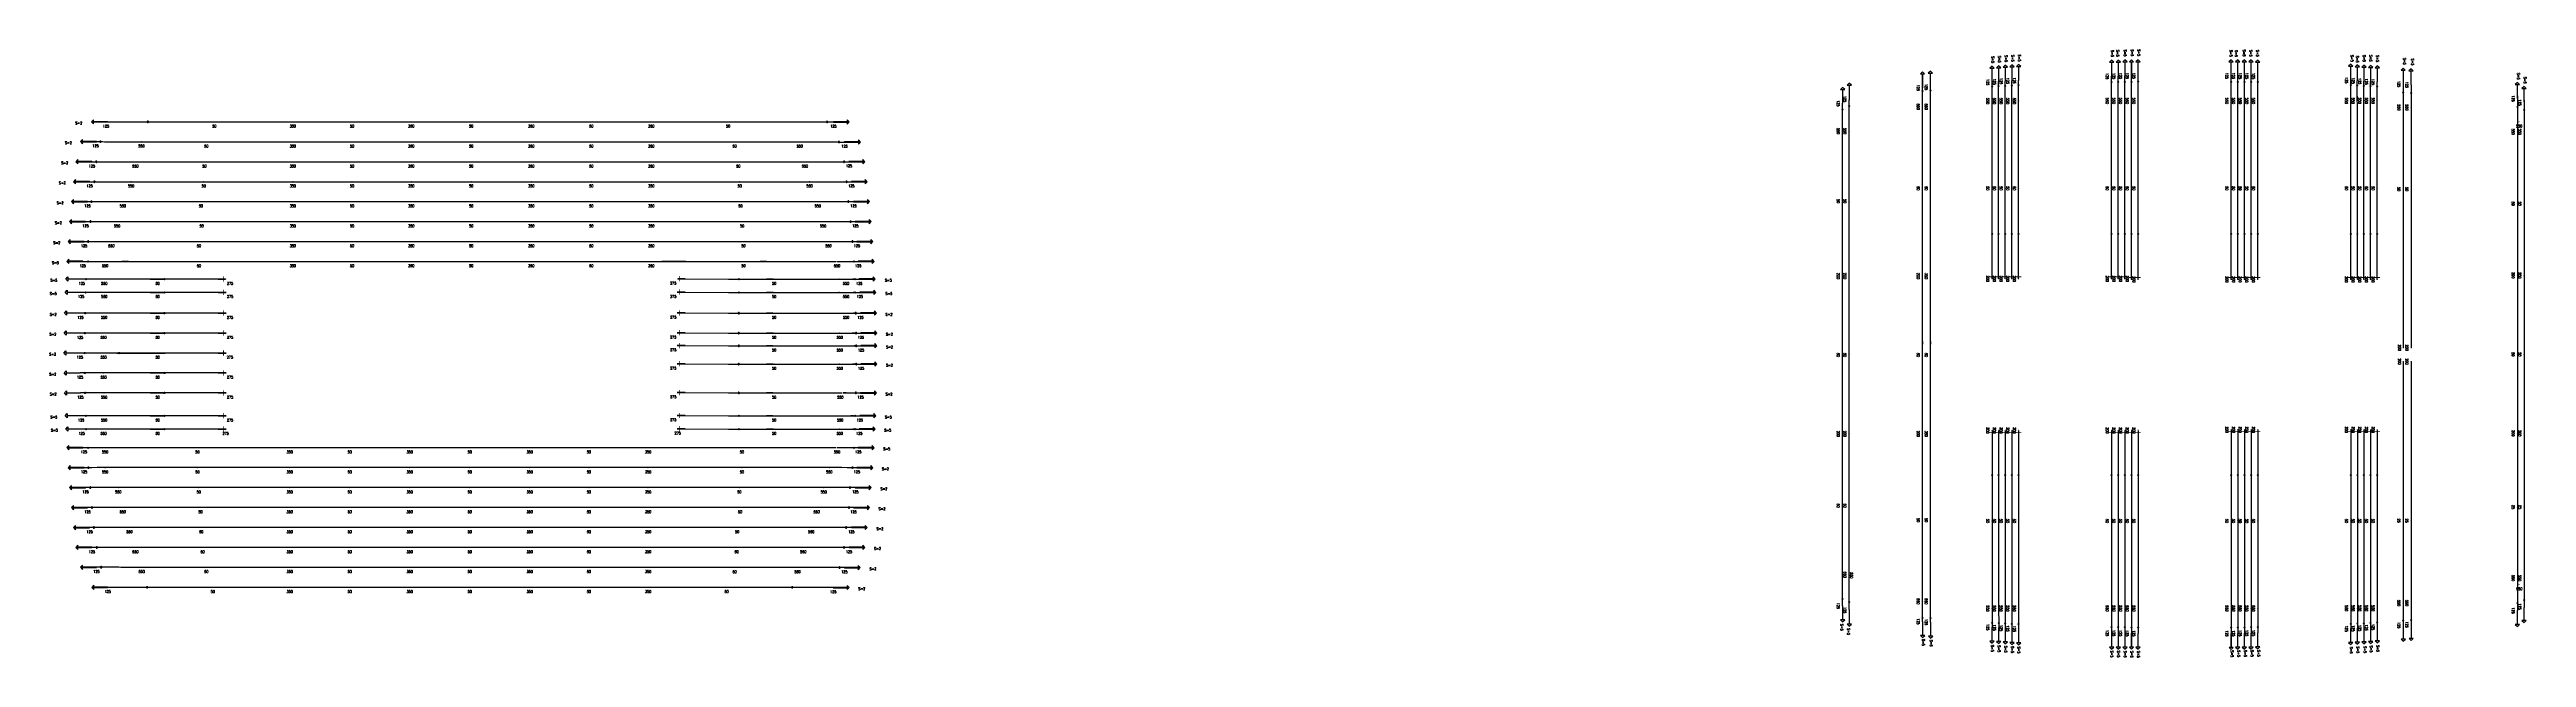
# Model space of a CAD drawing. Header units: millimetres. Extents: x -179076 to 505271, y -18667 to 80933.
# Drawn here: x 285825 to 472283, y 35232 to 80933 of the extents above; entities that cross this region are included whole.
import ezdxf

# ---------------------------------------------------------------- set-up
doc = ezdxf.new("R2010")
doc.units = ezdxf.units.MM
doc.layers.get('0').update_dxf_attribs({"lineweight": 20})
doc.layers.add('Current_plane_Tendon', color=7, linetype='Continuous', true_color=0xab0000)
doc.layers.add('NDC_S_VN TEXT', color=7, linetype='Continuous', lineweight=20)
doc.styles.get("Standard").update_dxf_attribs({"font": 'arial.ttf'})

# ---------------------------------------------------------------- blocks, each defined once
blk = doc.blocks.new('A$Cc1cc997c')
at = {"layer": 'Current_plane_Tendon', "color": 14, "linetype": 'Continuous', "true_color": 0xab0000}
for points in [[(18712, 784), (18712, 1834), (18862, 1834), (18700, 1984), (18538, 1834), (18688, 1834), (18688, 784)], [(19212, 823), (19212, 1873), (19362, 1873), (19200, 2023), (19038, 1873), (19188, 1873), (19188, 823)], [(19712, 862), (19712, 1912), (19862, 1912), (19700, 2062), (19538, 1912), (19688, 1912), (19688, 862)], [(20212, 885), (20212, 1935), (20362, 1935), (20200, 2085), (20038, 1935), (20188, 1935), (20188, 885)], [(20712, 909), (20712, 1959), (20862, 1959), (20700, 2109), (20538, 1959), (20688, 1959), (20688, 909)], [(27712, 1234), (27712, 2284), (27862, 2284), (27700, 2434), (27538, 2284), (27688, 2284), (27688, 1234)], [(28212, 1243), (28212, 2293), (28362, 2293), (28200, 2443), (28038, 2293), (28188, 2293), (28188, 1243)], [(28712, 1252), (28712, 2302), (28862, 2302), (28700, 2452), (28538, 2302), (28688, 2302), (28688, 1252)], [(29212, 1261), (29212, 2311), (29362, 2311), (29200, 2461), (29038, 2311), (29188, 2311), (29188, 1261)], [(29712, 1270), (29712, 2320), (29862, 2320), (29700, 2470), (29538, 2320), (29688, 2320), (29688, 1270)], [(36710, 1268), (36710, 2318), (36860, 2318), (36698, 2468), (36536, 2318), (36686, 2318), (36686, 1268)], [(37210, 1262), (37210, 2312), (37360, 2312), (37198, 2462), (37036, 2312), (37186, 2312), (37186, 1262)], [(37710, 1257), (37710, 2307), (37860, 2307), (37698, 2457), (37536, 2307), (37686, 2307), (37686, 1257)], [(38210, 1252), (38210, 2302), (38360, 2302), (38198, 2452), (38036, 2302), (38186, 2302), (38186, 1252)], [(38710, 1247), (38710, 2297), (38860, 2297), (38698, 2447), (38536, 2297), (38686, 2297), (38686, 1247)], [(45711, 925), (45711, 1975), (45861, 1975), (45699, 2125), (45537, 1975), (45687, 1975), (45687, 925)], [(46211, 894), (46211, 1944), (46361, 1944), (46199, 2094), (46037, 1944), (46187, 1944), (46187, 894)], [(46711, 863), (46711, 1913), (46861, 1913), (46699, 2063), (46537, 1913), (46687, 1913), (46687, 863)], [(47211, 832), (47211, 1882), (47361, 1882), (47199, 2032), (47037, 1882), (47187, 1882), (47187, 832)], [(47711, 801), (47711, 1851), (47861, 1851), (47699, 2001), (47537, 1851), (47687, 1851), (47687, 801)], [(7462, -807), (7462, 243), (7612, 243), (7450, 393), (7288, 243), (7438, 243), (7438, -807)], [(7962, -539), (7962, 568), (8112, 568), (7950, 718), (7788, 568), (7938, 568), (7938, -539)], [(18750, -10622), (18700, -10572), (18650, -10622), (18700, -10672), (18750, -10622)], [(19250, -10622), (19200, -10572), (19150, -10622), (19200, -10672), (19250, -10622)], [(19750, -10622), (19700, -10572), (19650, -10622), (19700, -10672), (19750, -10622)], [(20250, -10622), (20200, -10572), (20150, -10622), (20200, -10672), (20250, -10622)], [(20750, -10622), (20700, -10572), (20650, -10622), (20700, -10672), (20750, -10622)], [(27750, -10622), (27700, -10572), (27650, -10622), (27700, -10672), (27750, -10622)], [(28250, -10622), (28200, -10572), (28150, -10622), (28200, -10672), (28250, -10622)], [(28750, -10622), (28700, -10572), (28650, -10622), (28700, -10672), (28750, -10622)], [(29250, -10622), (29200, -10572), (29150, -10622), (29200, -10672), (29250, -10622)], [(29750, -10622), (29700, -10572), (29650, -10622), (29700, -10672), (29750, -10622)], [(36750, -10622), (36700, -10572), (36650, -10622), (36700, -10672), (36750, -10622)], [(37250, -10622), (37200, -10572), (37150, -10622), (37200, -10672), (37250, -10622)], [(37750, -10622), (37700, -10572), (37650, -10622), (37700, -10672), (37750, -10622)], [(38250, -10622), (38200, -10572), (38150, -10622), (38200, -10672), (38250, -10622)], [(38750, -10622), (38700, -10572), (38650, -10622), (38700, -10672), (38750, -10622)], [(45750, -10622), (45700, -10572), (45650, -10622), (45700, -10672), (45750, -10622)], [(46250, -10622), (46200, -10572), (46150, -10622), (46200, -10672), (46250, -10622)], [(46750, -10622), (46700, -10572), (46650, -10622), (46700, -10672), (46750, -10622)], [(47250, -10622), (47200, -10572), (47150, -10622), (47200, -10672), (47250, -10622)], [(47750, -10622), (47700, -10572), (47650, -10622), (47700, -10672), (47750, -10622)], [(18750, -28778), (18700, -28728), (18650, -28778), (18700, -28828), (18750, -28778)], [(19250, -28778), (19200, -28728), (19150, -28778), (19200, -28828), (19250, -28778)], [(19750, -28778), (19700, -28728), (19650, -28778), (19700, -28828), (19750, -28778)], [(20250, -28778), (20200, -28728), (20150, -28778), (20200, -28828), (20250, -28778)], [(20750, -28778), (20700, -28728), (20650, -28778), (20700, -28828), (20750, -28778)], [(27750, -28778), (27700, -28728), (27650, -28778), (27700, -28828), (27750, -28778)], [(28250, -28778), (28200, -28728), (28150, -28778), (28200, -28828), (28250, -28778)], [(28750, -28778), (28700, -28728), (28650, -28778), (28700, -28828), (28750, -28778)], [(29250, -28778), (29200, -28728), (29150, -28778), (29200, -28828), (29250, -28778)], [(29750, -28778), (29700, -28728), (29650, -28778), (29700, -28828), (29750, -28778)], [(36750, -28778), (36700, -28728), (36650, -28778), (36700, -28828), (36750, -28778)], [(37250, -28778), (37200, -28728), (37150, -28778), (37200, -28828), (37250, -28778)], [(37750, -28778), (37700, -28728), (37650, -28778), (37700, -28828), (37750, -28778)], [(38250, -28778), (38200, -28728), (38150, -28778), (38200, -28828), (38250, -28778)], [(38750, -28778), (38700, -28728), (38650, -28778), (38700, -28828), (38750, -28778)], [(45750, -28778), (45700, -28728), (45650, -28778), (45700, -28828), (45750, -28778)], [(46250, -28778), (46200, -28728), (46150, -28778), (46200, -28828), (46250, -28778)], [(46750, -28778), (46700, -28728), (46650, -28778), (46700, -28828), (46750, -28778)], [(47250, -28778), (47200, -28728), (47150, -28778), (47200, -28828), (47250, -28778)], [(47750, -28778), (47700, -28728), (47650, -28778), (47700, -28828), (47750, -28778)], [(13459, -39761), (13459, -40811), (13309, -40811), (13471, -40961), (13633, -40811), (13483, -40811), (13483, -39761)], [(14059, -39816), (14059, -40866), (13909, -40866), (14071, -41016), (14233, -40866), (14083, -40866), (14083, -39816)], [(18689, -40198), (18689, -41248), (18539, -41248), (18701, -41398), (18863, -41248), (18713, -41248), (18713, -40198)], [(19189, -40229), (19189, -41279), (19039, -41279), (19201, -41429), (19363, -41279), (19213, -41279), (19213, -40229)], [(19689, -40260), (19689, -41310), (19539, -41310), (19701, -41460), (19863, -41310), (19713, -41310), (19713, -40260)], [(20189, -40291), (20189, -41341), (20039, -41341), (20201, -41491), (20363, -41341), (20213, -41341), (20213, -40291)], [(20689, -40322), (20689, -41372), (20539, -41372), (20701, -41522), (20863, -41372), (20713, -41372), (20713, -40322)], [(27688, -40640), (27688, -41690), (27538, -41690), (27700, -41840), (27862, -41690), (27712, -41690), (27712, -40640)], [(28188, -40645), (28188, -41695), (28038, -41695), (28200, -41845), (28362, -41695), (28212, -41695), (28212, -40645)], [(28688, -40650), (28688, -41700), (28538, -41700), (28700, -41850), (28862, -41700), (28712, -41700), (28712, -40650)], [(29188, -40656), (29188, -41706), (29038, -41706), (29200, -41856), (29362, -41706), (29212, -41706), (29212, -40656)], [(29688, -40661), (29688, -41711), (29538, -41711), (29700, -41861), (29862, -41711), (29712, -41711), (29712, -40661)], [(36690, -40670), (36690, -41720), (36540, -41720), (36702, -41870), (36864, -41720), (36714, -41720), (36714, -40670)], [(37190, -40661), (37190, -41711), (37040, -41711), (37202, -41861), (37364, -41711), (37214, -41711), (37214, -40661)], [(37690, -40652), (37690, -41702), (37540, -41702), (37702, -41852), (37864, -41702), (37714, -41702), (37714, -40652)], [(38190, -40642), (38190, -41692), (38040, -41692), (38202, -41842), (38364, -41692), (38214, -41692), (38214, -40642)], [(38690, -40633), (38690, -41683), (38540, -41683), (38702, -41833), (38864, -41683), (38714, -41683), (38714, -40633)], [(45688, -40308), (45688, -41358), (45538, -41358), (45700, -41508), (45862, -41358), (45712, -41358), (45712, -40308)], [(46188, -40284), (46188, -41334), (46038, -41334), (46200, -41484), (46362, -41334), (46212, -41334), (46212, -40284)], [(46688, -40260), (46688, -41310), (46538, -41310), (46700, -41460), (46862, -41310), (46712, -41310), (46712, -40260)], [(47188, -40221), (47188, -41271), (47038, -41271), (47200, -41421), (47362, -41271), (47212, -41271), (47212, -40221)], [(47688, -40183), (47688, -41233), (47538, -41233), (47700, -41383), (47862, -41233), (47712, -41233), (47712, -40183)]]:
    blk.add_lwpolyline(points, close=True, dxfattribs=at)
for points, elevation in [([(13478, 361), (13478, 1411), (13628, 1411), (13466, 1561), (13304, 1411), (13454, 1411), (13454, 361)], -76), ([(13516, 112), (13466, 162), (13416, 112), (13466, 62), (13516, 112)], 49), ([(14078, 422), (14078, 1472), (14228, 1472), (14066, 1622), (13904, 1472), (14054, 1472), (14054, 422)], -76), ([(14116, 157), (14066, 207), (14016, 157), (14066, 107), (14116, 157)], 49), ([(18750, 453), (18700, 503), (18650, 453), (18700, 403), (18750, 453)], 125), ([(19250, 482), (19200, 532), (19150, 482), (19200, 432), (19250, 482)], 125), ([(19750, 511), (19700, 561), (19650, 511), (19700, 461), (19750, 511)], 125), ([(20250, 529), (20200, 579), (20150, 529), (20200, 479), (20250, 529)], 125), ([(20750, 547), (20700, 597), (20650, 547), (20700, 497), (20750, 547)], 125), ([(27750, 795), (27700, 845), (27650, 795), (27700, 745), (27750, 795)], 125), ([(28250, 802), (28200, 852), (28150, 802), (28200, 752), (28250, 802)], 125), ([(28750, 808), (28700, 858), (28650, 808), (28700, 758), (28750, 808)], 125), ([(29250, 815), (29200, 865), (29150, 815), (29200, 765), (29250, 815)], 125), ([(29750, 822), (29700, 872), (29650, 822), (29700, 772), (29750, 822)], 125), ([(36748, 821), (36698, 871), (36648, 821), (36698, 771), (36748, 821)], 125), ([(37248, 817), (37198, 867), (37148, 817), (37198, 767), (37248, 817)], 125), ([(37748, 813), (37698, 863), (37648, 813), (37698, 763), (37748, 813)], 125), ([(38248, 809), (38198, 859), (38148, 809), (38198, 759), (38248, 809)], 125), ([(38748, 805), (38698, 855), (38648, 805), (38698, 755), (38748, 805)], 125), ([(45749, 563), (45699, 613), (45649, 563), (45699, 513), (45749, 563)], 125), ([(46249, 540), (46199, 590), (46149, 540), (46199, 490), (46249, 540)], 125), ([(46749, 517), (46699, 567), (46649, 517), (46699, 467), (46749, 517)], 125), ([(47249, 493), (47199, 543), (47149, 493), (47199, 443), (47249, 493)], 125), ([(47749, 470), (47699, 520), (47649, 470), (47699, 420), (47749, 470)], 125), ([(49663, 643), (49663, 1693), (49813, 1693), (49651, 1843), (49489, 1693), (49639, 1693), (49639, 643)], -93), ([(49700, 9), (49650, 59), (49600, 9), (49650, -41), (49700, 9)], 32), ([(50263, 588), (50263, 1638), (50413, 1638), (50251, 1788), (50089, 1638), (50239, 1638), (50239, 588)], -93), ([(50300, -33), (50250, 17), (50200, -33), (50250, -83), (50300, -33)], 32), ([(58263, -449), (58263, 601), (58413, 601), (58251, 751), (58089, 601), (58239, 601), (58239, -449)], -112), ([(58763, -692), (58763, 297), (58913, 297), (58751, 447), (58589, 297), (58739, 297), (58739, -692)], -112), ([(7500, -1261), (7450, -1211), (7400, -1261), (7450, -1311), (7500, -1261)], 125), ([(8000, -1017), (7950, -967), (7900, -1017), (7950, -1067), (8000, -1017)], 125), ([(58301, -1078), (58251, -1028), (58201, -1078), (58251, -1128), (58301, -1078)], 13), ([(58801, -1306), (58751, -1256), (58701, -1306), (58751, -1356), (58801, -1306)], 13), ([(7437, -38591), (7437, -39641), (7287, -39641), (7449, -39791), (7611, -39641), (7461, -39641), (7461, -38591)], -113), ([(7499, -38071), (7449, -38021), (7399, -38071), (7449, -38121), (7499, -38071)], 12), ([(7937, -38859), (7937, -39966), (7787, -39966), (7949, -40116), (8111, -39966), (7961, -39966), (7961, -38859)], -113), ([(7999, -38315), (7949, -38265), (7899, -38315), (7949, -38365), (7999, -38315)], 12), ([(58239, -38949), (58239, -39999), (58089, -39999), (58251, -40149), (58413, -39999), (58263, -39999), (58263, -38949)], -112), ([(58301, -38386), (58251, -38336), (58201, -38386), (58251, -38436), (58301, -38386)], 13), ([(58744, -38704), (58739, -39696), (58589, -39696), (58751, -39846), (58913, -39696), (58763, -39696), (58768, -38704)], -112), ([(58801, -38158), (58751, -38108), (58701, -38158), (58751, -38208), (58801, -38158)], 13), ([(13521, -39485), (13471, -39435), (13421, -39485), (13471, -39535), (13521, -39485)], 125), ([(14121, -39527), (14071, -39477), (14021, -39527), (14071, -39577), (14121, -39527)], 125), ([(18751, -39867), (18701, -39817), (18651, -39867), (18701, -39917), (18751, -39867)], 125), ([(19251, -39891), (19201, -39841), (19151, -39891), (19201, -39941), (19251, -39891)], 125), ([(19751, -39914), (19701, -39864), (19651, -39914), (19701, -39964), (19751, -39914)], 125), ([(20251, -39937), (20201, -39887), (20151, -39937), (20201, -39987), (20251, -39937)], 125), ([(20751, -39960), (20701, -39910), (20651, -39960), (20701, -40010), (20751, -39960)], 125), ([(27750, -40199), (27700, -40149), (27650, -40199), (27700, -40249), (27750, -40199)], 125), ([(28250, -40203), (28200, -40153), (28150, -40203), (28200, -40253), (28250, -40203)], 125), ([(28750, -40207), (28700, -40157), (28650, -40207), (28700, -40257), (28750, -40207)], 125), ([(29250, -40211), (29200, -40161), (29150, -40211), (29200, -40261), (29250, -40211)], 125), ([(29750, -40215), (29700, -40165), (29650, -40215), (29700, -40265), (29750, -40215)], 125), ([(36752, -40221), (36702, -40171), (36652, -40221), (36702, -40271), (36752, -40221)], 125), ([(37252, -40215), (37202, -40165), (37152, -40215), (37202, -40265), (37252, -40215)], 125), ([(37752, -40208), (37702, -40158), (37652, -40208), (37702, -40258), (37752, -40208)], 125), ([(38252, -40201), (38202, -40151), (38152, -40201), (38202, -40251), (38252, -40201)], 125), ([(38752, -40194), (38702, -40144), (38652, -40194), (38702, -40244), (38752, -40194)], 125), ([(45750, -39945), (45700, -39895), (45650, -39945), (45700, -39995), (45750, -39945)], 125), ([(46250, -39927), (46200, -39877), (46150, -39927), (46200, -39977), (46250, -39927)], 125), ([(46750, -39909), (46700, -39859), (46650, -39909), (46700, -39959), (46750, -39909)], 125), ([(47250, -39880), (47200, -39830), (47150, -39880), (47200, -39930), (47250, -39880)], 125), ([(47750, -39851), (47700, -39801), (47650, -39851), (47700, -39901), (47750, -39851)], 125), ([(49641, -40047), (49641, -41097), (49491, -41097), (49653, -41247), (49815, -41097), (49665, -41097), (49665, -40047)], -91), ([(49703, -39696), (49653, -39646), (49603, -39696), (49653, -39746), (49703, -39696)], 34), ([(50241, -40000), (50241, -41050), (50091, -41050), (50253, -41200), (50415, -41050), (50265, -41050), (50265, -40000)], -91), ([(50303, -39661), (50253, -39611), (50203, -39661), (50253, -39711), (50303, -39661)], 34)]:
    blk.add_lwpolyline(points, close=True, dxfattribs=dict(at, elevation=elevation))
for points, elevation in [([(13506, 361, 20, 20, 0), (13486, 396, 20, 20, 0), (13446, 396, 20, 20, 0), (13426, 361, 20, 20, 0), (13446, 326, 20, 20, 0), (13486, 326, 20, 20, 0)], -76), ([(14106, 422, 20, 20, 0), (14086, 457, 20, 20, 0), (14046, 457, 20, 20, 0), (14026, 422, 20, 20, 0), (14046, 387, 20, 20, 0), (14086, 387, 20, 20, 0)], -76), ([(49691, 643, 20, 20, 0), (49671, 678, 20, 20, 0), (49631, 678, 20, 20, 0), (49611, 643, 20, 20, 0), (49631, 608, 20, 20, 0), (49671, 608, 20, 20, 0)], -93), ([(50291, 588, 20, 20, 0), (50271, 622, 20, 20, 0), (50231, 622, 20, 20, 0), (50211, 588, 20, 20, 0), (50231, 553, 20, 20, 0), (50271, 553, 20, 20, 0)], -93), ([(13506, -1060, 20, 20, 0), (13486, -1025, 20, 20, 0), (13446, -1025, 20, 20, 0), (13426, -1060, 20, 20, 0), (13446, -1095, 20, 20, 0), (13486, -1095, 20, 20, 0)], -1), ([(14106, -1060, 20, 20, 0), (14086, -1025, 20, 20, 0), (14046, -1025, 20, 20, 0), (14026, -1060, 20, 20, 0), (14046, -1095, 20, 20, 0), (14086, -1095, 20, 20, 0)], -1), ([(18740, -632, 20, 20, 0), (18720, -597, 20, 20, 0), (18680, -597, 20, 20, 0), (18660, -632, 20, 20, 0), (18680, -667, 20, 20, 0), (18720, -667, 20, 20, 0)], 75), ([(19240, -632, 20, 20, 0), (19220, -597, 20, 20, 0), (19180, -597, 20, 20, 0), (19160, -632, 20, 20, 0), (19180, -667, 20, 20, 0), (19220, -667, 20, 20, 0)], 75), ([(19740, -632, 20, 20, 0), (19720, -597, 20, 20, 0), (19680, -597, 20, 20, 0), (19660, -632, 20, 20, 0), (19680, -667, 20, 20, 0), (19720, -667, 20, 20, 0)], 75), ([(20240, -632, 20, 20, 0), (20220, -597, 20, 20, 0), (20180, -597, 20, 20, 0), (20160, -632, 20, 20, 0), (20180, -667, 20, 20, 0), (20220, -667, 20, 20, 0)], 75), ([(20740, -632, 20, 20, 0), (20720, -597, 20, 20, 0), (20680, -597, 20, 20, 0), (20660, -632, 20, 20, 0), (20680, -667, 20, 20, 0), (20720, -667, 20, 20, 0)], 75), ([(27740, -623, 20, 20, 0), (27720, -588, 20, 20, 0), (27680, -588, 20, 20, 0), (27660, -623, 20, 20, 0), (27680, -657, 20, 20, 0), (27720, -657, 20, 20, 0)], 75), ([(28240, -623, 20, 20, 0), (28220, -588, 20, 20, 0), (28180, -588, 20, 20, 0), (28160, -623, 20, 20, 0), (28180, -657, 20, 20, 0), (28220, -657, 20, 20, 0)], 75), ([(28740, -623, 20, 20, 0), (28720, -588, 20, 20, 0), (28680, -588, 20, 20, 0), (28660, -623, 20, 20, 0), (28680, -657, 20, 20, 0), (28720, -657, 20, 20, 0)], 75), ([(29240, -623, 20, 20, 0), (29220, -588, 20, 20, 0), (29180, -588, 20, 20, 0), (29160, -623, 20, 20, 0), (29180, -657, 20, 20, 0), (29220, -657, 20, 20, 0)], 75), ([(29740, -623, 20, 20, 0), (29720, -588, 20, 20, 0), (29680, -588, 20, 20, 0), (29660, -623, 20, 20, 0), (29680, -657, 20, 20, 0), (29720, -657, 20, 20, 0)], 75), ([(36740, -623, 20, 20, 0), (36720, -588, 20, 20, 0), (36680, -588, 20, 20, 0), (36660, -623, 20, 20, 0), (36680, -657, 20, 20, 0), (36720, -657, 20, 20, 0)], 75), ([(37240, -623, 20, 20, 0), (37220, -588, 20, 20, 0), (37180, -588, 20, 20, 0), (37160, -623, 20, 20, 0), (37180, -657, 20, 20, 0), (37220, -657, 20, 20, 0)], 75), ([(37740, -623, 20, 20, 0), (37720, -588, 20, 20, 0), (37680, -588, 20, 20, 0), (37660, -623, 20, 20, 0), (37680, -657, 20, 20, 0), (37720, -657, 20, 20, 0)], 75), ([(38240, -623, 20, 20, 0), (38220, -588, 20, 20, 0), (38180, -588, 20, 20, 0), (38160, -623, 20, 20, 0), (38180, -657, 20, 20, 0), (38220, -657, 20, 20, 0)], 75), ([(38740, -623, 20, 20, 0), (38720, -588, 20, 20, 0), (38680, -588, 20, 20, 0), (38660, -623, 20, 20, 0), (38680, -657, 20, 20, 0), (38720, -657, 20, 20, 0)], 75), ([(45740, -614, 20, 20, 0), (45720, -580, 20, 20, 0), (45680, -580, 20, 20, 0), (45660, -614, 20, 20, 0), (45680, -649, 20, 20, 0), (45720, -649, 20, 20, 0)], 75), ([(46240, -614, 20, 20, 0), (46220, -580, 20, 20, 0), (46180, -580, 20, 20, 0), (46160, -614, 20, 20, 0), (46180, -649, 20, 20, 0), (46220, -649, 20, 20, 0)], 75), ([(46740, -614, 20, 20, 0), (46720, -580, 20, 20, 0), (46680, -580, 20, 20, 0), (46660, -614, 20, 20, 0), (46680, -649, 20, 20, 0), (46720, -649, 20, 20, 0)], 75), ([(47240, -614, 20, 20, 0), (47220, -580, 20, 20, 0), (47180, -580, 20, 20, 0), (47160, -614, 20, 20, 0), (47180, -649, 20, 20, 0), (47220, -649, 20, 20, 0)], 75), ([(47740, -614, 20, 20, 0), (47720, -580, 20, 20, 0), (47680, -580, 20, 20, 0), (47660, -614, 20, 20, 0), (47680, -649, 20, 20, 0), (47720, -649, 20, 20, 0)], 75), ([(49690, -1115, 20, 20, 0), (49670, -1081, 20, 20, 0), (49630, -1081, 20, 20, 0), (49610, -1115, 20, 20, 0), (49630, -1150, 20, 20, 0), (49670, -1150, 20, 20, 0)], -18), ([(50290, -1115, 20, 20, 0), (50270, -1081, 20, 20, 0), (50230, -1081, 20, 20, 0), (50210, -1115, 20, 20, 0), (50230, -1150, 20, 20, 0), (50270, -1150, 20, 20, 0)], -18), ([(58291, -449, 20, 20, 0), (58271, -414, 20, 20, 0), (58231, -414, 20, 20, 0), (58211, -449, 20, 20, 0), (58231, -484, 20, 20, 0), (58271, -484, 20, 20, 0)], -112), ([(58791, -692, 20, 20, 0), (58771, -657, 20, 20, 0), (58731, -657, 20, 20, 0), (58711, -692, 20, 20, 0), (58731, -726, 20, 20, 0), (58771, -726, 20, 20, 0)], -112), ([(7490, -2892, 20, 20, 0), (7470, -2857, 20, 20, 0), (7430, -2857, 20, 20, 0), (7410, -2892, 20, 20, 0), (7430, -2926, 20, 20, 0), (7470, -2926, 20, 20, 0)], 75), ([(7990, -2892, 20, 20, 0), (7970, -2857, 20, 20, 0), (7930, -2857, 20, 20, 0), (7910, -2892, 20, 20, 0), (7930, -2926, 20, 20, 0), (7970, -2926, 20, 20, 0)], 75), ([(58291, -2950, 20, 20, 0), (58271, -2916, 20, 20, 0), (58231, -2916, 20, 20, 0), (58211, -2950, 20, 20, 0), (58231, -2985, 20, 20, 0), (58271, -2985, 20, 20, 0)], -50), ([(58422, -2200, 20, 20, 0), (58402, -2165, 20, 20, 0), (58362, -2165, 20, 20, 0), (58342, -2200, 20, 20, 0), (58362, -2234, 20, 20, 0), (58402, -2234, 20, 20, 0)], -50), ([(58791, -2950, 20, 20, 0), (58771, -2916, 20, 20, 0), (58731, -2916, 20, 20, 0), (58711, -2950, 20, 20, 0), (58731, -2985, 20, 20, 0), (58771, -2985, 20, 20, 0)], -50), ([(13506, -7220, 20, 20, 0), (13486, -7185, 20, 20, 0), (13446, -7185, 20, 20, 0), (13426, -7220, 20, 20, 0), (13446, -7254, 20, 20, 0), (13486, -7254, 20, 20, 0)], -225), ([(14106, -7220, 20, 20, 0), (14086, -7185, 20, 20, 0), (14046, -7185, 20, 20, 0), (14026, -7220, 20, 20, 0), (14046, -7254, 20, 20, 0), (14086, -7254, 20, 20, 0)], -225), ([(18740, -7194, 20, 20, 0), (18720, -7160, 20, 20, 0), (18680, -7160, 20, 20, 0), (18660, -7194, 20, 20, 0), (18680, -7229, 20, 20, 0), (18720, -7229, 20, 20, 0)], -350), ([(19240, -7194, 20, 20, 0), (19220, -7160, 20, 20, 0), (19180, -7160, 20, 20, 0), (19160, -7194, 20, 20, 0), (19180, -7229, 20, 20, 0), (19220, -7229, 20, 20, 0)], -350), ([(19740, -7194, 20, 20, 0), (19720, -7160, 20, 20, 0), (19680, -7160, 20, 20, 0), (19660, -7194, 20, 20, 0), (19680, -7229, 20, 20, 0), (19720, -7229, 20, 20, 0)], -350), ([(20240, -7194, 20, 20, 0), (20220, -7160, 20, 20, 0), (20180, -7160, 20, 20, 0), (20160, -7194, 20, 20, 0), (20180, -7229, 20, 20, 0), (20220, -7229, 20, 20, 0)], -350), ([(20740, -7194, 20, 20, 0), (20720, -7160, 20, 20, 0), (20680, -7160, 20, 20, 0), (20660, -7194, 20, 20, 0), (20680, -7229, 20, 20, 0), (20720, -7229, 20, 20, 0)], -350), ([(27740, -7194, 20, 20, 0), (27720, -7160, 20, 20, 0), (27680, -7160, 20, 20, 0), (27660, -7194, 20, 20, 0), (27680, -7229, 20, 20, 0), (27720, -7229, 20, 20, 0)], -350), ([(28240, -7194, 20, 20, 0), (28220, -7160, 20, 20, 0), (28180, -7160, 20, 20, 0), (28160, -7194, 20, 20, 0), (28180, -7229, 20, 20, 0), (28220, -7229, 20, 20, 0)], -350), ([(28740, -7194, 20, 20, 0), (28720, -7160, 20, 20, 0), (28680, -7160, 20, 20, 0), (28660, -7194, 20, 20, 0), (28680, -7229, 20, 20, 0), (28720, -7229, 20, 20, 0)], -350), ([(29240, -7194, 20, 20, 0), (29220, -7160, 20, 20, 0), (29180, -7160, 20, 20, 0), (29160, -7194, 20, 20, 0), (29180, -7229, 20, 20, 0), (29220, -7229, 20, 20, 0)], -350), ([(29740, -7194, 20, 20, 0), (29720, -7160, 20, 20, 0), (29680, -7160, 20, 20, 0), (29660, -7194, 20, 20, 0), (29680, -7229, 20, 20, 0), (29720, -7229, 20, 20, 0)], -350), ([(36740, -7194, 20, 20, 0), (36720, -7160, 20, 20, 0), (36680, -7160, 20, 20, 0), (36660, -7194, 20, 20, 0), (36680, -7229, 20, 20, 0), (36720, -7229, 20, 20, 0)], -350), ([(37240, -7194, 20, 20, 0), (37220, -7160, 20, 20, 0), (37180, -7160, 20, 20, 0), (37160, -7194, 20, 20, 0), (37180, -7229, 20, 20, 0), (37220, -7229, 20, 20, 0)], -350), ([(37740, -7194, 20, 20, 0), (37720, -7160, 20, 20, 0), (37680, -7160, 20, 20, 0), (37660, -7194, 20, 20, 0), (37680, -7229, 20, 20, 0), (37720, -7229, 20, 20, 0)], -350), ([(38240, -7194, 20, 20, 0), (38220, -7160, 20, 20, 0), (38180, -7160, 20, 20, 0), (38160, -7194, 20, 20, 0), (38180, -7229, 20, 20, 0), (38220, -7229, 20, 20, 0)], -350), ([(38740, -7194, 20, 20, 0), (38720, -7160, 20, 20, 0), (38680, -7160, 20, 20, 0), (38660, -7194, 20, 20, 0), (38680, -7229, 20, 20, 0), (38720, -7229, 20, 20, 0)], -350), ([(45740, -7194, 20, 20, 0), (45720, -7160, 20, 20, 0), (45680, -7160, 20, 20, 0), (45660, -7194, 20, 20, 0), (45680, -7229, 20, 20, 0), (45720, -7229, 20, 20, 0)], -350), ([(46240, -7194, 20, 20, 0), (46220, -7160, 20, 20, 0), (46180, -7160, 20, 20, 0), (46160, -7194, 20, 20, 0), (46180, -7229, 20, 20, 0), (46220, -7229, 20, 20, 0)], -350), ([(46740, -7194, 20, 20, 0), (46720, -7160, 20, 20, 0), (46680, -7160, 20, 20, 0), (46660, -7194, 20, 20, 0), (46680, -7229, 20, 20, 0), (46720, -7229, 20, 20, 0)], -350), ([(47240, -7194, 20, 20, 0), (47220, -7160, 20, 20, 0), (47180, -7160, 20, 20, 0), (47160, -7194, 20, 20, 0), (47180, -7229, 20, 20, 0), (47220, -7229, 20, 20, 0)], -350), ([(47740, -7194, 20, 20, 0), (47720, -7160, 20, 20, 0), (47680, -7160, 20, 20, 0), (47660, -7194, 20, 20, 0), (47680, -7229, 20, 20, 0), (47720, -7229, 20, 20, 0)], -350), ([(49690, -7251, 20, 20, 0), (49670, -7216, 20, 20, 0), (49630, -7216, 20, 20, 0), (49610, -7251, 20, 20, 0), (49630, -7285, 20, 20, 0), (49670, -7285, 20, 20, 0)], -200), ([(50290, -7251, 20, 20, 0), (50270, -7216, 20, 20, 0), (50230, -7216, 20, 20, 0), (50210, -7251, 20, 20, 0), (50230, -7285, 20, 20, 0), (50270, -7285, 20, 20, 0)], -200), ([(7489, -8238, 20, 20, 0), (7469, -8203, 20, 20, 0), (7429, -8203, 20, 20, 0), (7409, -8238, 20, 20, 0), (7429, -8272, 20, 20, 0), (7469, -8272, 20, 20, 0)], -225), ([(7989, -8238, 20, 20, 0), (7969, -8203, 20, 20, 0), (7929, -8203, 20, 20, 0), (7909, -8238, 20, 20, 0), (7929, -8272, 20, 20, 0), (7969, -8272, 20, 20, 0)], -225), ([(58291, -8346, 20, 20, 0), (58271, -8311, 20, 20, 0), (58231, -8311, 20, 20, 0), (58211, -8346, 20, 20, 0), (58231, -8381, 20, 20, 0), (58271, -8381, 20, 20, 0)], -200), ([(58791, -8346, 20, 20, 0), (58771, -8311, 20, 20, 0), (58731, -8311, 20, 20, 0), (58711, -8346, 20, 20, 0), (58731, -8381, 20, 20, 0), (58771, -8381, 20, 20, 0)], -200), ([(7489, -13788, 20, 20, 0), (7469, -13753, 20, 20, 0), (7429, -13753, 20, 20, 0), (7409, -13788, 20, 20, 0), (7429, -13822, 20, 20, 0), (7469, -13822, 20, 20, 0)], -50), ([(7989, -13788, 20, 20, 0), (7969, -13753, 20, 20, 0), (7929, -13753, 20, 20, 0), (7909, -13788, 20, 20, 0), (7929, -13822, 20, 20, 0), (7969, -13822, 20, 20, 0)], -50), ([(13506, -13788, 20, 20, 0), (13486, -13753, 20, 20, 0), (13446, -13753, 20, 20, 0), (13426, -13788, 20, 20, 0), (13446, -13822, 20, 20, 0), (13486, -13822, 20, 20, 0)], -50), ([(14106, -13788, 20, 20, 0), (14086, -13753, 20, 20, 0), (14046, -13753, 20, 20, 0), (14026, -13788, 20, 20, 0), (14046, -13822, 20, 20, 0), (14086, -13822, 20, 20, 0)], -50), ([(18740, -13999, 20, 20, 0), (18720, -13965, 20, 20, 0), (18680, -13965, 20, 20, 0), (18660, -13999, 20, 20, 0), (18680, -14034, 20, 20, 0), (18720, -14034, 20, 20, 0)], -200), ([(19240, -13999, 20, 20, 0), (19220, -13965, 20, 20, 0), (19180, -13965, 20, 20, 0), (19160, -13999, 20, 20, 0), (19180, -14034, 20, 20, 0), (19220, -14034, 20, 20, 0)], -200), ([(19740, -13999, 20, 20, 0), (19720, -13965, 20, 20, 0), (19680, -13965, 20, 20, 0), (19660, -13999, 20, 20, 0), (19680, -14034, 20, 20, 0), (19720, -14034, 20, 20, 0)], -200), ([(20240, -13999, 20, 20, 0), (20220, -13965, 20, 20, 0), (20180, -13965, 20, 20, 0), (20160, -13999, 20, 20, 0), (20180, -14034, 20, 20, 0), (20220, -14034, 20, 20, 0)], -200), ([(20740, -13999, 20, 20, 0), (20720, -13965, 20, 20, 0), (20680, -13965, 20, 20, 0), (20660, -13999, 20, 20, 0), (20680, -14034, 20, 20, 0), (20720, -14034, 20, 20, 0)], -200), ([(27740, -13999, 20, 20, 0), (27720, -13965, 20, 20, 0), (27680, -13965, 20, 20, 0), (27660, -13999, 20, 20, 0), (27680, -14034, 20, 20, 0), (27720, -14034, 20, 20, 0)], -200), ([(28240, -13999, 20, 20, 0), (28220, -13965, 20, 20, 0), (28180, -13965, 20, 20, 0), (28160, -13999, 20, 20, 0), (28180, -14034, 20, 20, 0), (28220, -14034, 20, 20, 0)], -200), ([(28740, -13999, 20, 20, 0), (28720, -13965, 20, 20, 0), (28680, -13965, 20, 20, 0), (28660, -13999, 20, 20, 0), (28680, -14034, 20, 20, 0), (28720, -14034, 20, 20, 0)], -200), ([(29240, -14050, 20, 20, 0), (29220, -14015, 20, 20, 0), (29180, -14015, 20, 20, 0), (29160, -14050, 20, 20, 0), (29180, -14085, 20, 20, 0), (29220, -14085, 20, 20, 0)], -200), ([(29740, -14050, 20, 20, 0), (29720, -14015, 20, 20, 0), (29680, -14015, 20, 20, 0), (29660, -14050, 20, 20, 0), (29680, -14085, 20, 20, 0), (29720, -14085, 20, 20, 0)], -200), ([(36740, -14050, 20, 20, 0), (36720, -14015, 20, 20, 0), (36680, -14015, 20, 20, 0), (36660, -14050, 20, 20, 0), (36680, -14085, 20, 20, 0), (36720, -14085, 20, 20, 0)], -200), ([(37240, -14050, 20, 20, 0), (37220, -14015, 20, 20, 0), (37180, -14015, 20, 20, 0), (37160, -14050, 20, 20, 0), (37180, -14085, 20, 20, 0), (37220, -14085, 20, 20, 0)], -200), ([(37740, -14050, 20, 20, 0), (37720, -14015, 20, 20, 0), (37680, -14015, 20, 20, 0), (37660, -14050, 20, 20, 0), (37680, -14085, 20, 20, 0), (37720, -14085, 20, 20, 0)], -200), ([(38240, -14050, 20, 20, 0), (38220, -14015, 20, 20, 0), (38180, -14015, 20, 20, 0), (38160, -14050, 20, 20, 0), (38180, -14085, 20, 20, 0), (38220, -14085, 20, 20, 0)], -200), ([(38740, -14050, 20, 20, 0), (38720, -14015, 20, 20, 0), (38680, -14015, 20, 20, 0), (38660, -14050, 20, 20, 0), (38680, -14085, 20, 20, 0), (38720, -14085, 20, 20, 0)], -200), ([(45740, -14050, 20, 20, 0), (45720, -14015, 20, 20, 0), (45680, -14015, 20, 20, 0), (45660, -14050, 20, 20, 0), (45680, -14085, 20, 20, 0), (45720, -14085, 20, 20, 0)], -200), ([(46240, -14050, 20, 20, 0), (46220, -14015, 20, 20, 0), (46180, -14015, 20, 20, 0), (46160, -14050, 20, 20, 0), (46180, -14085, 20, 20, 0), (46220, -14085, 20, 20, 0)], -200), ([(46740, -14050, 20, 20, 0), (46720, -14015, 20, 20, 0), (46680, -14015, 20, 20, 0), (46660, -14050, 20, 20, 0), (46680, -14085, 20, 20, 0), (46720, -14085, 20, 20, 0)], -200), ([(47240, -14050, 20, 20, 0), (47220, -14015, 20, 20, 0), (47180, -14015, 20, 20, 0), (47160, -14050, 20, 20, 0), (47180, -14085, 20, 20, 0), (47220, -14085, 20, 20, 0)], -200), ([(47740, -14050, 20, 20, 0), (47720, -14015, 20, 20, 0), (47680, -14015, 20, 20, 0), (47660, -14050, 20, 20, 0), (47680, -14085, 20, 20, 0), (47720, -14085, 20, 20, 0)], -200), ([(58291, -13742, 20, 20, 0), (58271, -13707, 20, 20, 0), (58231, -13707, 20, 20, 0), (58211, -13742, 20, 20, 0), (58231, -13776, 20, 20, 0), (58271, -13776, 20, 20, 0)], -50), ([(58791, -13742, 20, 20, 0), (58771, -13707, 20, 20, 0), (58731, -13707, 20, 20, 0), (58711, -13742, 20, 20, 0), (58731, -13776, 20, 20, 0), (58771, -13776, 20, 20, 0)], -50), ([(7489, -19723, 20, 20, 0), (7469, -19688, 20, 20, 0), (7429, -19688, 20, 20, 0), (7409, -19723, 20, 20, 0), (7429, -19758, 20, 20, 0), (7469, -19758, 20, 20, 0)], -200), ([(7989, -19723, 20, 20, 0), (7969, -19688, 20, 20, 0), (7929, -19688, 20, 20, 0), (7909, -19723, 20, 20, 0), (7929, -19758, 20, 20, 0), (7969, -19758, 20, 20, 0)], -200), ([(13506, -19723, 20, 20, 0), (13486, -19688, 20, 20, 0), (13446, -19688, 20, 20, 0), (13426, -19723, 20, 20, 0), (13446, -19757, 20, 20, 0), (13486, -19757, 20, 20, 0)], -190), ([(14106, -19724, 20, 20, 0), (14086, -19690, 20, 20, 0), (14046, -19690, 20, 20, 0), (14026, -19724, 20, 20, 0), (14046, -19759, 20, 20, 0), (14086, -19759, 20, 20, 0)], -329), ([(49690, -19185, 20, 20, 0), (49670, -19150, 20, 20, 0), (49630, -19150, 20, 20, 0), (49610, -19185, 20, 20, 0), (49630, -19220, 20, 20, 0), (49670, -19220, 20, 20, 0)], -50), ([(49690, -20223, 20, 20, 0), (49670, -20188, 20, 20, 0), (49630, -20188, 20, 20, 0), (49610, -20223, 20, 20, 0), (49630, -20257, 20, 20, 0), (49670, -20257, 20, 20, 0)], -50), ([(50290, -19185, 20, 20, 0), (50270, -19150, 20, 20, 0), (50230, -19150, 20, 20, 0), (50210, -19185, 20, 20, 0), (50230, -19220, 20, 20, 0), (50270, -19220, 20, 20, 0)], -50), ([(50290, -20223, 20, 20, 0), (50270, -20188, 20, 20, 0), (50230, -20188, 20, 20, 0), (50210, -20223, 20, 20, 0), (50230, -20257, 20, 20, 0), (50270, -20257, 20, 20, 0)], -50), ([(58291, -19677, 20, 20, 0), (58271, -19642, 20, 20, 0), (58231, -19642, 20, 20, 0), (58211, -19677, 20, 20, 0), (58231, -19712, 20, 20, 0), (58271, -19712, 20, 20, 0)], -200), ([(58791, -19677, 20, 20, 0), (58771, -19642, 20, 20, 0), (58731, -19642, 20, 20, 0), (58711, -19677, 20, 20, 0), (58731, -19712, 20, 20, 0), (58771, -19712, 20, 20, 0)], -200), ([(7489, -25658, 20, 20, 0), (7469, -25624, 20, 20, 0), (7429, -25624, 20, 20, 0), (7409, -25658, 20, 20, 0), (7429, -25693, 20, 20, 0), (7469, -25693, 20, 20, 0)], -50), ([(7989, -25658, 20, 20, 0), (7969, -25624, 20, 20, 0), (7929, -25624, 20, 20, 0), (7909, -25658, 20, 20, 0), (7929, -25693, 20, 20, 0), (7969, -25693, 20, 20, 0)], -50), ([(13506, -25658, 20, 20, 0), (13486, -25624, 20, 20, 0), (13446, -25624, 20, 20, 0), (13426, -25658, 20, 20, 0), (13446, -25693, 20, 20, 0), (13486, -25693, 20, 20, 0)], -50), ([(14106, -25658, 20, 20, 0), (14086, -25624, 20, 20, 0), (14046, -25624, 20, 20, 0), (14026, -25658, 20, 20, 0), (14046, -25693, 20, 20, 0), (14086, -25693, 20, 20, 0)], -50), ([(18740, -25399, 20, 20, 0), (18720, -25365, 20, 20, 0), (18680, -25365, 20, 20, 0), (18660, -25399, 20, 20, 0), (18680, -25434, 20, 20, 0), (18720, -25434, 20, 20, 0)], -200), ([(19240, -25399, 20, 20, 0), (19220, -25365, 20, 20, 0), (19180, -25365, 20, 20, 0), (19160, -25399, 20, 20, 0), (19180, -25434, 20, 20, 0), (19220, -25434, 20, 20, 0)], -200), ([(19740, -25399, 20, 20, 0), (19720, -25365, 20, 20, 0), (19680, -25365, 20, 20, 0), (19660, -25399, 20, 20, 0), (19680, -25434, 20, 20, 0), (19720, -25434, 20, 20, 0)], -200), ([(20240, -25399, 20, 20, 0), (20220, -25365, 20, 20, 0), (20180, -25365, 20, 20, 0), (20160, -25399, 20, 20, 0), (20180, -25434, 20, 20, 0), (20220, -25434, 20, 20, 0)], -200), ([(20740, -25399, 20, 20, 0), (20720, -25365, 20, 20, 0), (20680, -25365, 20, 20, 0), (20660, -25399, 20, 20, 0), (20680, -25434, 20, 20, 0), (20720, -25434, 20, 20, 0)], -200), ([(27740, -25399, 20, 20, 0), (27720, -25365, 20, 20, 0), (27680, -25365, 20, 20, 0), (27660, -25399, 20, 20, 0), (27680, -25434, 20, 20, 0), (27720, -25434, 20, 20, 0)], -200), ([(28240, -25399, 20, 20, 0), (28220, -25365, 20, 20, 0), (28180, -25365, 20, 20, 0), (28160, -25399, 20, 20, 0), (28180, -25434, 20, 20, 0), (28220, -25434, 20, 20, 0)], -200), ([(28740, -25399, 20, 20, 0), (28720, -25365, 20, 20, 0), (28680, -25365, 20, 20, 0), (28660, -25399, 20, 20, 0), (28680, -25434, 20, 20, 0), (28720, -25434, 20, 20, 0)], -200), ([(29240, -25399, 20, 20, 0), (29220, -25365, 20, 20, 0), (29180, -25365, 20, 20, 0), (29160, -25399, 20, 20, 0), (29180, -25434, 20, 20, 0), (29220, -25434, 20, 20, 0)], -200), ([(29740, -25399, 20, 20, 0), (29720, -25365, 20, 20, 0), (29680, -25365, 20, 20, 0), (29660, -25399, 20, 20, 0), (29680, -25434, 20, 20, 0), (29720, -25434, 20, 20, 0)], -200), ([(36740, -25350, 20, 20, 0), (36720, -25315, 20, 20, 0), (36680, -25315, 20, 20, 0), (36660, -25350, 20, 20, 0), (36680, -25385, 20, 20, 0), (36720, -25385, 20, 20, 0)], -200), ([(37240, -25350, 20, 20, 0), (37220, -25315, 20, 20, 0), (37180, -25315, 20, 20, 0), (37160, -25350, 20, 20, 0), (37180, -25385, 20, 20, 0), (37220, -25385, 20, 20, 0)], -200), ([(37740, -25350, 20, 20, 0), (37720, -25315, 20, 20, 0), (37680, -25315, 20, 20, 0), (37660, -25350, 20, 20, 0), (37680, -25385, 20, 20, 0), (37720, -25385, 20, 20, 0)], -200), ([(38240, -25350, 20, 20, 0), (38220, -25315, 20, 20, 0), (38180, -25315, 20, 20, 0), (38160, -25350, 20, 20, 0), (38180, -25385, 20, 20, 0), (38220, -25385, 20, 20, 0)], -200), ([(38740, -25350, 20, 20, 0), (38720, -25315, 20, 20, 0), (38680, -25315, 20, 20, 0), (38660, -25350, 20, 20, 0), (38680, -25385, 20, 20, 0), (38720, -25385, 20, 20, 0)], -200), ([(45740, -25350, 20, 20, 0), (45720, -25315, 20, 20, 0), (45680, -25315, 20, 20, 0), (45660, -25350, 20, 20, 0), (45680, -25385, 20, 20, 0), (45720, -25385, 20, 20, 0)], -200), ([(46240, -25350, 20, 20, 0), (46220, -25315, 20, 20, 0), (46180, -25315, 20, 20, 0), (46160, -25350, 20, 20, 0), (46180, -25385, 20, 20, 0), (46220, -25385, 20, 20, 0)], -200), ([(46740, -25350, 20, 20, 0), (46720, -25315, 20, 20, 0), (46680, -25315, 20, 20, 0), (46660, -25350, 20, 20, 0), (46680, -25385, 20, 20, 0), (46720, -25385, 20, 20, 0)], -200), ([(47240, -25350, 20, 20, 0), (47220, -25315, 20, 20, 0), (47180, -25315, 20, 20, 0), (47160, -25350, 20, 20, 0), (47180, -25385, 20, 20, 0), (47220, -25385, 20, 20, 0)], -200), ([(47740, -25350, 20, 20, 0), (47720, -25315, 20, 20, 0), (47680, -25315, 20, 20, 0), (47660, -25350, 20, 20, 0), (47680, -25385, 20, 20, 0), (47720, -25385, 20, 20, 0)], -200), ([(58291, -25612, 20, 20, 0), (58271, -25578, 20, 20, 0), (58231, -25578, 20, 20, 0), (58211, -25612, 20, 20, 0), (58231, -25647, 20, 20, 0), (58271, -25647, 20, 20, 0)], -50), ([(58791, -25612, 20, 20, 0), (58771, -25578, 20, 20, 0), (58731, -25578, 20, 20, 0), (58711, -25612, 20, 20, 0), (58731, -25647, 20, 20, 0), (58771, -25647, 20, 20, 0)], -50), ([(7489, -31054, 20, 20, 0), (7469, -31019, 20, 20, 0), (7429, -31019, 20, 20, 0), (7409, -31054, 20, 20, 0), (7429, -31089, 20, 20, 0), (7469, -31089, 20, 20, 0)], -200), ([(7989, -31054, 20, 20, 0), (7969, -31019, 20, 20, 0), (7929, -31019, 20, 20, 0), (7909, -31054, 20, 20, 0), (7929, -31089, 20, 20, 0), (7969, -31089, 20, 20, 0)], -200), ([(58291, -31162, 20, 20, 0), (58271, -31128, 20, 20, 0), (58231, -31128, 20, 20, 0), (58211, -31162, 20, 20, 0), (58231, -31197, 20, 20, 0), (58271, -31197, 20, 20, 0)], -225), ([(58791, -31162, 20, 20, 0), (58771, -31128, 20, 20, 0), (58731, -31128, 20, 20, 0), (58711, -31162, 20, 20, 0), (58731, -31197, 20, 20, 0), (58771, -31197, 20, 20, 0)], -225), ([(13506, -32149, 20, 20, 0), (13486, -32115, 20, 20, 0), (13446, -32115, 20, 20, 0), (13426, -32149, 20, 20, 0), (13446, -32184, 20, 20, 0), (13486, -32184, 20, 20, 0)], -200), ([(14106, -32149, 20, 20, 0), (14086, -32115, 20, 20, 0), (14046, -32115, 20, 20, 0), (14026, -32149, 20, 20, 0), (14046, -32184, 20, 20, 0), (14086, -32184, 20, 20, 0)], -200), ([(18740, -32206, 20, 20, 0), (18720, -32171, 20, 20, 0), (18680, -32171, 20, 20, 0), (18660, -32206, 20, 20, 0), (18680, -32240, 20, 20, 0), (18720, -32240, 20, 20, 0)], -350), ([(19240, -32206, 20, 20, 0), (19220, -32171, 20, 20, 0), (19180, -32171, 20, 20, 0), (19160, -32206, 20, 20, 0), (19180, -32240, 20, 20, 0), (19220, -32240, 20, 20, 0)], -350), ([(19740, -32206, 20, 20, 0), (19720, -32171, 20, 20, 0), (19680, -32171, 20, 20, 0), (19660, -32206, 20, 20, 0), (19680, -32240, 20, 20, 0), (19720, -32240, 20, 20, 0)], -350), ([(20240, -32206, 20, 20, 0), (20220, -32171, 20, 20, 0), (20180, -32171, 20, 20, 0), (20160, -32206, 20, 20, 0), (20180, -32240, 20, 20, 0), (20220, -32240, 20, 20, 0)], -350), ([(20740, -32206, 20, 20, 0), (20720, -32171, 20, 20, 0), (20680, -32171, 20, 20, 0), (20660, -32206, 20, 20, 0), (20680, -32240, 20, 20, 0), (20720, -32240, 20, 20, 0)], -350), ([(27740, -32206, 20, 20, 0), (27720, -32171, 20, 20, 0), (27680, -32171, 20, 20, 0), (27660, -32206, 20, 20, 0), (27680, -32240, 20, 20, 0), (27720, -32240, 20, 20, 0)], -350), ([(28240, -32206, 20, 20, 0), (28220, -32171, 20, 20, 0), (28180, -32171, 20, 20, 0), (28160, -32206, 20, 20, 0), (28180, -32240, 20, 20, 0), (28220, -32240, 20, 20, 0)], -350), ([(28740, -32206, 20, 20, 0), (28720, -32171, 20, 20, 0), (28680, -32171, 20, 20, 0), (28660, -32206, 20, 20, 0), (28680, -32240, 20, 20, 0), (28720, -32240, 20, 20, 0)], -350), ([(29240, -32206, 20, 20, 0), (29220, -32171, 20, 20, 0), (29180, -32171, 20, 20, 0), (29160, -32206, 20, 20, 0), (29180, -32240, 20, 20, 0), (29220, -32240, 20, 20, 0)], -350), ([(29740, -32206, 20, 20, 0), (29720, -32171, 20, 20, 0), (29680, -32171, 20, 20, 0), (29660, -32206, 20, 20, 0), (29680, -32240, 20, 20, 0), (29720, -32240, 20, 20, 0)], -350), ([(36740, -32206, 20, 20, 0), (36720, -32171, 20, 20, 0), (36680, -32171, 20, 20, 0), (36660, -32206, 20, 20, 0), (36680, -32240, 20, 20, 0), (36720, -32240, 20, 20, 0)], -350), ([(37240, -32206, 20, 20, 0), (37220, -32171, 20, 20, 0), (37180, -32171, 20, 20, 0), (37160, -32206, 20, 20, 0), (37180, -32240, 20, 20, 0), (37220, -32240, 20, 20, 0)], -350), ([(37740, -32206, 20, 20, 0), (37720, -32171, 20, 20, 0), (37680, -32171, 20, 20, 0), (37660, -32206, 20, 20, 0), (37680, -32240, 20, 20, 0), (37720, -32240, 20, 20, 0)], -350), ([(38240, -32206, 20, 20, 0), (38220, -32171, 20, 20, 0), (38180, -32171, 20, 20, 0), (38160, -32206, 20, 20, 0), (38180, -32240, 20, 20, 0), (38220, -32240, 20, 20, 0)], -350), ([(38740, -32206, 20, 20, 0), (38720, -32171, 20, 20, 0), (38680, -32171, 20, 20, 0), (38660, -32206, 20, 20, 0), (38680, -32240, 20, 20, 0), (38720, -32240, 20, 20, 0)], -350), ([(45740, -32206, 20, 20, 0), (45720, -32171, 20, 20, 0), (45680, -32171, 20, 20, 0), (45660, -32206, 20, 20, 0), (45680, -32240, 20, 20, 0), (45720, -32240, 20, 20, 0)], -350), ([(46240, -32206, 20, 20, 0), (46220, -32171, 20, 20, 0), (46180, -32171, 20, 20, 0), (46160, -32206, 20, 20, 0), (46180, -32240, 20, 20, 0), (46220, -32240, 20, 20, 0)], -350), ([(46740, -32206, 20, 20, 0), (46720, -32171, 20, 20, 0), (46680, -32171, 20, 20, 0), (46660, -32206, 20, 20, 0), (46680, -32240, 20, 20, 0), (46720, -32240, 20, 20, 0)], -350), ([(47240, -32206, 20, 20, 0), (47220, -32171, 20, 20, 0), (47180, -32171, 20, 20, 0), (47160, -32206, 20, 20, 0), (47180, -32240, 20, 20, 0), (47220, -32240, 20, 20, 0)], -350), ([(47740, -32206, 20, 20, 0), (47720, -32171, 20, 20, 0), (47680, -32171, 20, 20, 0), (47660, -32206, 20, 20, 0), (47680, -32240, 20, 20, 0), (47720, -32240, 20, 20, 0)], -350), ([(49690, -32180, 20, 20, 0), (49670, -32146, 20, 20, 0), (49630, -32146, 20, 20, 0), (49610, -32180, 20, 20, 0), (49630, -32215, 20, 20, 0), (49670, -32215, 20, 20, 0)], -225), ([(50290, -32180, 20, 20, 0), (50270, -32146, 20, 20, 0), (50230, -32146, 20, 20, 0), (50210, -32180, 20, 20, 0), (50230, -32215, 20, 20, 0), (50270, -32215, 20, 20, 0)], -225), ([(7489, -36245, 20, 20, 0), (7469, -36211, 20, 20, 0), (7429, -36211, 20, 20, 0), (7409, -36245, 20, 20, 0), (7429, -36280, 20, 20, 0), (7469, -36280, 20, 20, 0)], -38), ([(7989, -36245, 20, 20, 0), (7969, -36211, 20, 20, 0), (7929, -36211, 20, 20, 0), (7909, -36245, 20, 20, 0), (7929, -36280, 20, 20, 0), (7969, -36280, 20, 20, 0)], -38), ([(58291, -36501, 20, 20, 0), (58271, -36467, 20, 20, 0), (58231, -36467, 20, 20, 0), (58211, -36501, 20, 20, 0), (58231, -36536, 20, 20, 0), (58271, -36536, 20, 20, 0)], -37), ([(58431, -36989, 20, 20, 0), (58411, -36954, 20, 20, 0), (58371, -36954, 20, 20, 0), (58351, -36989, 20, 20, 0), (58371, -37024, 20, 20, 0), (58411, -37024, 20, 20, 0)], -37), ([(58791, -36501, 20, 20, 0), (58771, -36467, 20, 20, 0), (58731, -36467, 20, 20, 0), (58711, -36501, 20, 20, 0), (58731, -36536, 20, 20, 0), (58771, -36536, 20, 20, 0)], -37), ([(7489, -38591, 20, 20, 0), (7469, -38556, 20, 20, 0), (7429, -38556, 20, 20, 0), (7409, -38591, 20, 20, 0), (7429, -38625, 20, 20, 0), (7469, -38625, 20, 20, 0)], -113), ([(7989, -38859, 20, 20, 0), (7969, -38824, 20, 20, 0), (7929, -38824, 20, 20, 0), (7909, -38859, 20, 20, 0), (7929, -38893, 20, 20, 0), (7969, -38893, 20, 20, 0)], -113), ([(13510, -38248, 20, 20, 0), (13490, -38213, 20, 20, 0), (13450, -38213, 20, 20, 0), (13430, -38248, 20, 20, 0), (13450, -38282, 20, 20, 0), (13490, -38282, 20, 20, 0)], 75), ([(14110, -38248, 20, 20, 0), (14090, -38213, 20, 20, 0), (14050, -38213, 20, 20, 0), (14030, -38248, 20, 20, 0), (14050, -38282, 20, 20, 0), (14090, -38282, 20, 20, 0)], 75), ([(18740, -38786, 20, 20, 0), (18720, -38751, 20, 20, 0), (18680, -38751, 20, 20, 0), (18660, -38786, 20, 20, 0), (18680, -38820, 20, 20, 0), (18720, -38820, 20, 20, 0)], 75), ([(19240, -38786, 20, 20, 0), (19220, -38751, 20, 20, 0), (19180, -38751, 20, 20, 0), (19160, -38786, 20, 20, 0), (19180, -38820, 20, 20, 0), (19220, -38820, 20, 20, 0)], 75), ([(19740, -38786, 20, 20, 0), (19720, -38751, 20, 20, 0), (19680, -38751, 20, 20, 0), (19660, -38786, 20, 20, 0), (19680, -38820, 20, 20, 0), (19720, -38820, 20, 20, 0)], 75), ([(20240, -38786, 20, 20, 0), (20220, -38751, 20, 20, 0), (20180, -38751, 20, 20, 0), (20160, -38786, 20, 20, 0), (20180, -38820, 20, 20, 0), (20220, -38820, 20, 20, 0)], 75), ([(20740, -38786, 20, 20, 0), (20720, -38751, 20, 20, 0), (20680, -38751, 20, 20, 0), (20660, -38786, 20, 20, 0), (20680, -38820, 20, 20, 0), (20720, -38820, 20, 20, 0)], 75), ([(27740, -38777, 20, 20, 0), (27720, -38743, 20, 20, 0), (27680, -38743, 20, 20, 0), (27660, -38777, 20, 20, 0), (27680, -38812, 20, 20, 0), (27720, -38812, 20, 20, 0)], 75), ([(28240, -38777, 20, 20, 0), (28220, -38743, 20, 20, 0), (28180, -38743, 20, 20, 0), (28160, -38777, 20, 20, 0), (28180, -38812, 20, 20, 0), (28220, -38812, 20, 20, 0)], 75), ([(28740, -38777, 20, 20, 0), (28720, -38743, 20, 20, 0), (28680, -38743, 20, 20, 0), (28660, -38777, 20, 20, 0), (28680, -38812, 20, 20, 0), (28720, -38812, 20, 20, 0)], 75), ([(29240, -38777, 20, 20, 0), (29220, -38743, 20, 20, 0), (29180, -38743, 20, 20, 0), (29160, -38777, 20, 20, 0), (29180, -38812, 20, 20, 0), (29220, -38812, 20, 20, 0)], 75), ([(29740, -38777, 20, 20, 0), (29720, -38743, 20, 20, 0), (29680, -38743, 20, 20, 0), (29660, -38777, 20, 20, 0), (29680, -38812, 20, 20, 0), (29720, -38812, 20, 20, 0)], 75), ([(36740, -38778, 20, 20, 0), (36720, -38743, 20, 20, 0), (36680, -38743, 20, 20, 0), (36660, -38778, 20, 20, 0), (36680, -38812, 20, 20, 0), (36720, -38812, 20, 20, 0)], 75), ([(37240, -38778, 20, 20, 0), (37220, -38743, 20, 20, 0), (37180, -38743, 20, 20, 0), (37160, -38778, 20, 20, 0), (37180, -38812, 20, 20, 0), (37220, -38812, 20, 20, 0)], 75), ([(37740, -38778, 20, 20, 0), (37720, -38743, 20, 20, 0), (37680, -38743, 20, 20, 0), (37660, -38778, 20, 20, 0), (37680, -38812, 20, 20, 0), (37720, -38812, 20, 20, 0)], 75), ([(38240, -38778, 20, 20, 0), (38220, -38743, 20, 20, 0), (38180, -38743, 20, 20, 0), (38160, -38778, 20, 20, 0), (38180, -38812, 20, 20, 0), (38220, -38812, 20, 20, 0)], 75), ([(38740, -38778, 20, 20, 0), (38720, -38743, 20, 20, 0), (38680, -38743, 20, 20, 0), (38660, -38778, 20, 20, 0), (38680, -38812, 20, 20, 0), (38720, -38812, 20, 20, 0)], 75), ([(45740, -38768, 20, 20, 0), (45720, -38733, 20, 20, 0), (45680, -38733, 20, 20, 0), (45660, -38768, 20, 20, 0), (45680, -38803, 20, 20, 0), (45720, -38803, 20, 20, 0)], 75), ([(46240, -38768, 20, 20, 0), (46220, -38733, 20, 20, 0), (46180, -38733, 20, 20, 0), (46160, -38768, 20, 20, 0), (46180, -38803, 20, 20, 0), (46220, -38803, 20, 20, 0)], 75), ([(46740, -38768, 20, 20, 0), (46720, -38733, 20, 20, 0), (46680, -38733, 20, 20, 0), (46660, -38768, 20, 20, 0), (46680, -38803, 20, 20, 0), (46720, -38803, 20, 20, 0)], 75), ([(47240, -38768, 20, 20, 0), (47220, -38733, 20, 20, 0), (47180, -38733, 20, 20, 0), (47160, -38768, 20, 20, 0), (47180, -38803, 20, 20, 0), (47220, -38803, 20, 20, 0)], 75), ([(47740, -38768, 20, 20, 0), (47720, -38733, 20, 20, 0), (47680, -38733, 20, 20, 0), (47660, -38768, 20, 20, 0), (47680, -38803, 20, 20, 0), (47720, -38803, 20, 20, 0)], 75), ([(49690, -38379, 20, 20, 0), (49670, -38345, 20, 20, 0), (49630, -38345, 20, 20, 0), (49610, -38379, 20, 20, 0), (49630, -38414, 20, 20, 0), (49670, -38414, 20, 20, 0)], -16), ([(50290, -38379, 20, 20, 0), (50270, -38345, 20, 20, 0), (50230, -38345, 20, 20, 0), (50210, -38379, 20, 20, 0), (50230, -38414, 20, 20, 0), (50270, -38414, 20, 20, 0)], -16), ([(58291, -38949, 20, 20, 0), (58271, -38915, 20, 20, 0), (58231, -38915, 20, 20, 0), (58211, -38949, 20, 20, 0), (58231, -38984, 20, 20, 0), (58271, -38984, 20, 20, 0)], -112), ([(58796, -38704, 20, 20, 0), (58776, -38669, 20, 20, 0), (58736, -38669, 20, 20, 0), (58716, -38704, 20, 20, 0), (58736, -38738, 20, 20, 0), (58776, -38738, 20, 20, 0)], -112), ([(49693, -40047, 20, 20, 0), (49673, -40012, 20, 20, 0), (49633, -40012, 20, 20, 0), (49613, -40047, 20, 20, 0), (49633, -40081, 20, 20, 0), (49673, -40081, 20, 20, 0)], -91), ([(50293, -40000, 20, 20, 0), (50273, -39965, 20, 20, 0), (50233, -39965, 20, 20, 0), (50213, -40000, 20, 20, 0), (50233, -40035, 20, 20, 0), (50273, -40035, 20, 20, 0)], -91)]:
    blk.add_lwpolyline(points, format="xyseb", close=True, dxfattribs=dict(at, elevation=elevation))
for points in [[(18740, 784, 20, 20, 0), (18720, 819, 20, 20, 0), (18680, 819, 20, 20, 0), (18660, 784, 20, 20, 0), (18680, 750, 20, 20, 0), (18720, 750, 20, 20, 0)], [(19240, 823, 20, 20, 0), (19220, 858, 20, 20, 0), (19180, 858, 20, 20, 0), (19160, 823, 20, 20, 0), (19180, 788, 20, 20, 0), (19220, 788, 20, 20, 0)], [(19740, 862, 20, 20, 0), (19720, 896, 20, 20, 0), (19680, 896, 20, 20, 0), (19660, 862, 20, 20, 0), (19680, 827, 20, 20, 0), (19720, 827, 20, 20, 0)], [(20240, 885, 20, 20, 0), (20220, 920, 20, 20, 0), (20180, 920, 20, 20, 0), (20160, 885, 20, 20, 0), (20180, 851, 20, 20, 0), (20220, 851, 20, 20, 0)], [(20740, 909, 20, 20, 0), (20720, 944, 20, 20, 0), (20680, 944, 20, 20, 0), (20660, 909, 20, 20, 0), (20680, 875, 20, 20, 0), (20720, 875, 20, 20, 0)], [(27740, 1234, 20, 20, 0), (27720, 1268, 20, 20, 0), (27680, 1268, 20, 20, 0), (27660, 1234, 20, 20, 0), (27680, 1199, 20, 20, 0), (27720, 1199, 20, 20, 0)], [(28240, 1243, 20, 20, 0), (28220, 1278, 20, 20, 0), (28180, 1278, 20, 20, 0), (28160, 1243, 20, 20, 0), (28180, 1208, 20, 20, 0), (28220, 1208, 20, 20, 0)], [(28740, 1252, 20, 20, 0), (28720, 1287, 20, 20, 0), (28680, 1287, 20, 20, 0), (28660, 1252, 20, 20, 0), (28680, 1217, 20, 20, 0), (28720, 1217, 20, 20, 0)], [(29240, 1261, 20, 20, 0), (29220, 1296, 20, 20, 0), (29180, 1296, 20, 20, 0), (29160, 1261, 20, 20, 0), (29180, 1227, 20, 20, 0), (29220, 1227, 20, 20, 0)], [(29740, 1270, 20, 20, 0), (29720, 1305, 20, 20, 0), (29680, 1305, 20, 20, 0), (29660, 1270, 20, 20, 0), (29680, 1236, 20, 20, 0), (29720, 1236, 20, 20, 0)], [(36738, 1268, 20, 20, 0), (36718, 1302, 20, 20, 0), (36678, 1302, 20, 20, 0), (36658, 1268, 20, 20, 0), (36678, 1233, 20, 20, 0), (36718, 1233, 20, 20, 0)], [(37238, 1262, 20, 20, 0), (37218, 1297, 20, 20, 0), (37178, 1297, 20, 20, 0), (37158, 1262, 20, 20, 0), (37178, 1228, 20, 20, 0), (37218, 1228, 20, 20, 0)], [(37738, 1257, 20, 20, 0), (37718, 1292, 20, 20, 0), (37678, 1292, 20, 20, 0), (37658, 1257, 20, 20, 0), (37678, 1222, 20, 20, 0), (37718, 1222, 20, 20, 0)], [(38238, 1252, 20, 20, 0), (38218, 1286, 20, 20, 0), (38178, 1286, 20, 20, 0), (38158, 1252, 20, 20, 0), (38178, 1217, 20, 20, 0), (38218, 1217, 20, 20, 0)], [(38738, 1247, 20, 20, 0), (38718, 1281, 20, 20, 0), (38678, 1281, 20, 20, 0), (38658, 1247, 20, 20, 0), (38678, 1212, 20, 20, 0), (38718, 1212, 20, 20, 0)], [(45739, 925, 20, 20, 0), (45719, 959, 20, 20, 0), (45679, 959, 20, 20, 0), (45659, 925, 20, 20, 0), (45679, 890, 20, 20, 0), (45719, 890, 20, 20, 0)], [(46239, 894, 20, 20, 0), (46219, 928, 20, 20, 0), (46179, 928, 20, 20, 0), (46159, 894, 20, 20, 0), (46179, 859, 20, 20, 0), (46219, 859, 20, 20, 0)], [(46739, 863, 20, 20, 0), (46719, 898, 20, 20, 0), (46679, 898, 20, 20, 0), (46659, 863, 20, 20, 0), (46679, 828, 20, 20, 0), (46719, 828, 20, 20, 0)], [(47239, 832, 20, 20, 0), (47219, 867, 20, 20, 0), (47179, 867, 20, 20, 0), (47159, 832, 20, 20, 0), (47179, 797, 20, 20, 0), (47219, 797, 20, 20, 0)], [(47739, 801, 20, 20, 0), (47719, 836, 20, 20, 0), (47679, 836, 20, 20, 0), (47659, 801, 20, 20, 0), (47679, 767, 20, 20, 0), (47719, 767, 20, 20, 0)], [(7490, -807, 20, 20, 0), (7470, -773, 20, 20, 0), (7430, -773, 20, 20, 0), (7410, -807, 20, 20, 0), (7430, -842, 20, 20, 0), (7470, -842, 20, 20, 0)], [(7990, -539, 20, 20, 0), (7970, -505, 20, 20, 0), (7930, -505, 20, 20, 0), (7910, -539, 20, 20, 0), (7930, -574, 20, 20, 0), (7970, -574, 20, 20, 0)], [(13511, -39761, 20, 20, 0), (13491, -39727, 20, 20, 0), (13451, -39727, 20, 20, 0), (13431, -39761, 20, 20, 0), (13451, -39796, 20, 20, 0), (13491, -39796, 20, 20, 0)], [(14111, -39816, 20, 20, 0), (14091, -39782, 20, 20, 0), (14051, -39782, 20, 20, 0), (14031, -39816, 20, 20, 0), (14051, -39851, 20, 20, 0), (14091, -39851, 20, 20, 0)], [(18741, -40198, 20, 20, 0), (18721, -40164, 20, 20, 0), (18681, -40164, 20, 20, 0), (18661, -40198, 20, 20, 0), (18681, -40233, 20, 20, 0), (18721, -40233, 20, 20, 0)], [(19241, -40229, 20, 20, 0), (19221, -40195, 20, 20, 0), (19181, -40195, 20, 20, 0), (19161, -40229, 20, 20, 0), (19181, -40264, 20, 20, 0), (19221, -40264, 20, 20, 0)], [(19741, -40260, 20, 20, 0), (19721, -40225, 20, 20, 0), (19681, -40225, 20, 20, 0), (19661, -40260, 20, 20, 0), (19681, -40295, 20, 20, 0), (19721, -40295, 20, 20, 0)], [(20241, -40291, 20, 20, 0), (20221, -40256, 20, 20, 0), (20181, -40256, 20, 20, 0), (20161, -40291, 20, 20, 0), (20181, -40325, 20, 20, 0), (20221, -40325, 20, 20, 0)], [(20741, -40322, 20, 20, 0), (20721, -40287, 20, 20, 0), (20681, -40287, 20, 20, 0), (20661, -40322, 20, 20, 0), (20681, -40356, 20, 20, 0), (20721, -40356, 20, 20, 0)], [(27740, -40640, 20, 20, 0), (27720, -40605, 20, 20, 0), (27680, -40605, 20, 20, 0), (27660, -40640, 20, 20, 0), (27680, -40675, 20, 20, 0), (27720, -40675, 20, 20, 0)], [(28240, -40645, 20, 20, 0), (28220, -40611, 20, 20, 0), (28180, -40611, 20, 20, 0), (28160, -40645, 20, 20, 0), (28180, -40680, 20, 20, 0), (28220, -40680, 20, 20, 0)], [(28740, -40650, 20, 20, 0), (28720, -40616, 20, 20, 0), (28680, -40616, 20, 20, 0), (28660, -40650, 20, 20, 0), (28680, -40685, 20, 20, 0), (28720, -40685, 20, 20, 0)], [(29240, -40656, 20, 20, 0), (29220, -40621, 20, 20, 0), (29180, -40621, 20, 20, 0), (29160, -40656, 20, 20, 0), (29180, -40690, 20, 20, 0), (29220, -40690, 20, 20, 0)], [(29740, -40661, 20, 20, 0), (29720, -40626, 20, 20, 0), (29680, -40626, 20, 20, 0), (29660, -40661, 20, 20, 0), (29680, -40696, 20, 20, 0), (29720, -40696, 20, 20, 0)], [(36742, -40670, 20, 20, 0), (36722, -40635, 20, 20, 0), (36682, -40635, 20, 20, 0), (36662, -40670, 20, 20, 0), (36682, -40704, 20, 20, 0), (36722, -40704, 20, 20, 0)], [(37242, -40661, 20, 20, 0), (37222, -40626, 20, 20, 0), (37182, -40626, 20, 20, 0), (37162, -40661, 20, 20, 0), (37182, -40695, 20, 20, 0), (37222, -40695, 20, 20, 0)], [(37742, -40652, 20, 20, 0), (37722, -40617, 20, 20, 0), (37682, -40617, 20, 20, 0), (37662, -40652, 20, 20, 0), (37682, -40686, 20, 20, 0), (37722, -40686, 20, 20, 0)], [(38242, -40642, 20, 20, 0), (38222, -40608, 20, 20, 0), (38182, -40608, 20, 20, 0), (38162, -40642, 20, 20, 0), (38182, -40677, 20, 20, 0), (38222, -40677, 20, 20, 0)], [(38742, -40633, 20, 20, 0), (38722, -40599, 20, 20, 0), (38682, -40599, 20, 20, 0), (38662, -40633, 20, 20, 0), (38682, -40668, 20, 20, 0), (38722, -40668, 20, 20, 0)], [(45740, -40308, 20, 20, 0), (45720, -40273, 20, 20, 0), (45680, -40273, 20, 20, 0), (45660, -40308, 20, 20, 0), (45680, -40342, 20, 20, 0), (45720, -40342, 20, 20, 0)], [(46240, -40284, 20, 20, 0), (46220, -40249, 20, 20, 0), (46180, -40249, 20, 20, 0), (46160, -40284, 20, 20, 0), (46180, -40318, 20, 20, 0), (46220, -40318, 20, 20, 0)], [(46740, -40260, 20, 20, 0), (46720, -40225, 20, 20, 0), (46680, -40225, 20, 20, 0), (46660, -40260, 20, 20, 0), (46680, -40295, 20, 20, 0), (46720, -40295, 20, 20, 0)], [(47240, -40221, 20, 20, 0), (47220, -40187, 20, 20, 0), (47180, -40187, 20, 20, 0), (47160, -40221, 20, 20, 0), (47180, -40256, 20, 20, 0), (47220, -40256, 20, 20, 0)], [(47740, -40183, 20, 20, 0), (47720, -40148, 20, 20, 0), (47680, -40148, 20, 20, 0), (47660, -40183, 20, 20, 0), (47680, -40217, 20, 20, 0), (47720, -40217, 20, 20, 0)]]:
    blk.add_lwpolyline(points, format="xyseb", close=True, dxfattribs=at)
for points in [[(18500, -13849, 60, 60, 0), (18900, -13849, 60, 60, 0)], [(19000, -13849, 60, 60, 0), (19400, -13849, 60, 60, 0)], [(19500, -13849, 60, 60, 0), (19900, -13849, 60, 60, 0)], [(20000, -13849, 60, 60, 0), (20400, -13849, 60, 60, 0)], [(20500, -13849, 60, 60, 0), (20900, -13849, 60, 60, 0)], [(27500, -13849, 60, 60, 0), (27900, -13849, 60, 60, 0)], [(28000, -13849, 60, 60, 0), (28400, -13849, 60, 60, 0)], [(28500, -13849, 60, 60, 0), (28900, -13849, 60, 60, 0)], [(18900, -25549, 60, 60, 0), (18500, -25549, 60, 60, 0)], [(19400, -25549, 60, 60, 0), (19000, -25549, 60, 60, 0)], [(19900, -25549, 60, 60, 0), (19500, -25549, 60, 60, 0)], [(20400, -25549, 60, 60, 0), (20000, -25549, 60, 60, 0)], [(20900, -25549, 60, 60, 0), (20500, -25549, 60, 60, 0)], [(27900, -25549, 60, 60, 0), (27500, -25549, 60, 60, 0)], [(28400, -25549, 60, 60, 0), (28000, -25549, 60, 60, 0)], [(28900, -25549, 60, 60, 0), (28500, -25549, 60, 60, 0)], [(29400, -25549, 60, 60, 0), (29000, -25549, 60, 60, 0)], [(29900, -25549, 60, 60, 0), (29500, -25549, 60, 60, 0)]]:
    blk.add_lwpolyline(points, format="xyseb", dxfattribs=at)
at = {"layer": 'Current_plane_Tendon', "color": 14, "linetype": 'Continuous', "true_color": 0xab0000, "elevation": -200}
for points in [[(29000, -13900, 60, 60, 0), (29400, -13900, 60, 60, 0)], [(29500, -13900, 60, 60, 0), (29900, -13900, 60, 60, 0)], [(36500, -13900, 60, 60, 0), (36900, -13900, 60, 60, 0)], [(37000, -13900, 60, 60, 0), (37400, -13900, 60, 60, 0)], [(37500, -13900, 60, 60, 0), (37900, -13900, 60, 60, 0)], [(38000, -13900, 60, 60, 0), (38400, -13900, 60, 60, 0)], [(38500, -13900, 60, 60, 0), (38900, -13900, 60, 60, 0)], [(45500, -13900, 60, 60, 0), (45900, -13900, 60, 60, 0)], [(46000, -13900, 60, 60, 0), (46400, -13900, 60, 60, 0)], [(46500, -13900, 60, 60, 0), (46900, -13900, 60, 60, 0)], [(47000, -13900, 60, 60, 0), (47400, -13900, 60, 60, 0)], [(47500, -13900, 60, 60, 0), (47900, -13900, 60, 60, 0)], [(36900, -25500, 60, 60, 0), (36500, -25500, 60, 60, 0)], [(37400, -25500, 60, 60, 0), (37000, -25500, 60, 60, 0)], [(37900, -25500, 60, 60, 0), (37500, -25500, 60, 60, 0)], [(38400, -25500, 60, 60, 0), (38000, -25500, 60, 60, 0)], [(38900, -25500, 60, 60, 0), (38500, -25500, 60, 60, 0)], [(45900, -25500, 60, 60, 0), (45500, -25500, 60, 60, 0)], [(46400, -25500, 60, 60, 0), (46000, -25500, 60, 60, 0)], [(46900, -25500, 60, 60, 0), (46500, -25500, 60, 60, 0)], [(47400, -25500, 60, 60, 0), (47000, -25500, 60, 60, 0)], [(47900, -25500, 60, 60, 0), (47500, -25500, 60, 60, 0)]]:
    blk.add_lwpolyline(points, format="xyseb", dxfattribs=at)
at = {"layer": 'Current_plane_Tendon', "color": 14, "linetype": 'Continuous', "true_color": 0xab0000}
for points in [[(13466, -1060, -1), (13466, -969, -2), (13466, -879, -4), (13466, -788, -7), (13466, -274, 65), (13466, -183, 60), (13466, -92, 53), (13466, -2, 45), (13466, 89, 35), (13466, 180, 25), (13466, 270, 13), (13466, 361, 0)], [(14066, -1060, -1), (14066, -964, -2), (14066, -868, -4), (14066, -771, -7), (14066, -251, 65), (14066, -155, 60), (14066, -59, 53), (14066, 37, 45), (14066, 133, 35), (14066, 230, 25), (14066, 326, 13), (14066, 422, 0)], [(18700, -632, 75), (18700, -511, 74), (18700, -391, 73), (18700, -270, 69), (18700, -150, 65), (18700, -29, 60), (18700, 91, 53), (18700, 212, 45), (18700, 423, 35), (18700, 543, 25), (18700, 664, 13), (18700, 784, 0)], [(19200, -632, 75), (19200, -508, 74), (19200, -384, 73), (19200, -260, 69), (19200, -136, 65), (19200, -12, 60), (19200, 112, 53), (19200, 236, 45), (19200, 451, 35), (19200, 575, 25), (19200, 699, 13), (19200, 823, 0)], [(19700, -632, 75), (19700, -504, 74), (19700, -377, 73), (19700, -249, 69), (19700, -122, 65), (19700, 6, 60), (19700, 133, 53), (19700, 351, 45), (19700, 479, 35), (19700, 607, 25), (19700, 734, 13), (19700, 862, 0)], [(20200, -632, 75), (20200, -502, 74), (20200, -372, 73), (20200, -243, 69), (20200, -113, 65), (20200, 17, 60), (20200, 146, 53), (20200, 367, 45), (20200, 496, 35), (20200, 626, 25), (20200, 756, 13), (20200, 885, 0)], [(20700, -632, 75), (20700, -500, 74), (20700, -368, 73), (20700, -236, 69), (20700, -104, 65), (20700, 27, 60), (20700, 159, 53), (20700, 382, 45), (20700, 514, 35), (20700, 645, 25), (20700, 777, 13), (20700, 909, 0)], [(27700, -623, 75), (27700, -447, 74), (27700, -271, 72), (27700, -95, 68), (27700, 80, 63), (27700, 256, 56), (27700, 432, 48), (27700, 707, 38), (27700, 883, 27), (27700, 1058, 14), (27700, 1234, 0)], [(28200, -623, 75), (28200, -462, 74), (28200, -301, 73), (28200, -141, 69), (28200, 20, 65), (28200, 180, 60), (28200, 341, 53), (28200, 601, 45), (28200, 761, 35), (28200, 922, 25), (28200, 1082, 13), (28200, 1243, 0)], [(28700, -623, 75), (28700, -461, 74), (28700, -300, 73), (28700, -138, 69), (28700, 23, 65), (28700, 184, 60), (28700, 346, 53), (28700, 607, 45), (28700, 768, 35), (28700, 929, 25), (28700, 1091, 13), (28700, 1252, 0)], [(29200, -623, 75), (29200, -460, 74), (29200, -298, 73), (29200, -136, 69), (29200, 26, 65), (29200, 188, 60), (29200, 351, 53), (29200, 612, 45), (29200, 775, 35), (29200, 937, 25), (29200, 1099, 13), (29200, 1261, 0)], [(29700, -623, 75), (29700, -459, 74), (29700, -296, 73), (29700, -133, 69), (29700, 30, 65), (29700, 193, 60), (29700, 356, 53), (29700, 618, 45), (29700, 781, 35), (29700, 944, 25), (29700, 1107, 13), (29700, 1270, 0)], [(36700, -623, 75), (36700, -444, 74), (36700, -266, 72), (36700, -87, 68), (36700, 92, 63), (36700, 270, 56), (36698, 553, 48), (36698, 732, 38), (36698, 910, 27), (36698, 1089, 14), (36698, 1268, 0)], [(37200, -623, 75), (37200, -461, 74), (37200, -299, 73), (37200, -137, 69), (37200, 25, 65), (37200, 187, 60), (37198, 453, 53), (37198, 615, 45), (37198, 777, 35), (37198, 939, 25), (37198, 1100, 13), (37198, 1262, 0)], [(37700, -623, 75), (37700, -445, 74), (37700, -268, 72), (37700, -90, 68), (37700, 87, 63), (37700, 265, 56), (37698, 547, 48), (37698, 725, 38), (37698, 902, 27), (37698, 1080, 14), (37698, 1257, 0)], [(38200, -623, 75), (38200, -462, 74), (38200, -301, 73), (38200, -140, 69), (38200, 21, 65), (38200, 182, 60), (38198, 447, 53), (38198, 608, 45), (38198, 769, 35), (38198, 930, 25), (38198, 1091, 13), (38198, 1252, 0)], [(38700, -623, 75), (38700, -462, 74), (38700, -302, 73), (38700, -141, 69), (38700, 19, 65), (38700, 179, 60), (38698, 444, 53), (38698, 605, 45), (38698, 765, 35), (38698, 926, 25), (38698, 1086, 13), (38698, 1247, 0)], [(45700, -614, 75), (45700, -470, 74), (45699, -233, 72), (45699, -88, 68), (45699, 56, 63), (45699, 201, 56), (45699, 346, 48), (45699, 490, 38), (45699, 635, 27), (45699, 780, 14), (45699, 925, 0)], [(46200, -614, 75), (46200, -486, 74), (46200, -357, 73), (46199, -136, 69), (46199, -8, 65), (46199, 121, 60), (46199, 250, 53), (46199, 379, 45), (46199, 507, 35), (46199, 636, 25), (46199, 765, 13), (46199, 894, 0)], [(46700, -614, 75), (46700, -488, 74), (46700, -363, 73), (46699, -145, 69), (46699, -19, 65), (46699, 107, 60), (46699, 233, 53), (46699, 359, 45), (46699, 485, 35), (46699, 611, 25), (46699, 737, 13), (46699, 863, 0)], [(47200, -614, 75), (47200, -491, 74), (47200, -368, 73), (47199, -153, 69), (47199, -30, 65), (47199, 93, 60), (47199, 216, 53), (47199, 339, 45), (47199, 463, 35), (47199, 586, 25), (47199, 709, 13), (47199, 832, 0)], [(47700, -614, 75), (47700, -494, 74), (47700, -374, 73), (47699, -162, 69), (47699, -41, 65), (47699, 79, 60), (47699, 200, 53), (47699, 320, 45), (47699, 440, 35), (47699, 561, 25), (47699, 681, 13), (47699, 801, 0)], [(49651, 643, 0), (49651, 507, 13), (49650, 111, -68), (49650, -25, -57), (49650, -161, -48), (49650, -298, -40), (49650, -434, -33), (49650, -570, -28), (49650, -707, -23), (49650, -843, -20), (49650, -979, -18), (49650, -1115, -18)], [(50251, 588, 0), (50251, 456, 13), (50250, 66, -68), (50250, -65, -57), (50250, -197, -48), (50250, -328, -40), (50250, -459, -33), (50250, -590, -28), (50250, -722, -23), (50250, -853, -20), (50250, -984, -18), (50250, -1115, -18)], [(7450, -2892, 75), (7450, -2710, 74), (7450, -2529, 72), (7450, -2347, 68), (7450, -2165, 63), (7450, -1984, 56), (7450, -1802, 48), (7450, -1621, 38), (7450, -1171, 6), (7450, -989, -7), (7450, -807, -21)], [(7950, -2892, 75), (7950, -2697, 74), (7950, -2502, 73), (7950, -2308, 69), (7950, -2113, 65), (7950, -1918, 60), (7950, -1724, 53), (7950, -1261, 24), (7950, -1066, 14), (7950, -871, 4), (7950, -677, -8), (7950, -539, -38)], [(13466, -13788, -50), (13466, -12967, -55), (13466, -12146, -72), (13466, -11325, -99), (13466, -10504, -138), (13466, -9683, -176), (13466, -8862, -203), (13466, -8041, -220), (13466, -7220, -225), (13466, -6399, -220), (13466, -5578, -203), (13466, -4757, -176), (13466, -3936, -138), (13466, -3115, -99), (13466, -2294, -72), (13466, -1473, -55), (13466, -228, 26)], [(14066, -13788, -50), (14066, -12967, -55), (14066, -12146, -72), (14066, -11325, -99), (14066, -10504, -138), (14066, -9683, -176), (14066, -8862, -203), (14066, -8041, -220), (14066, -7220, -225), (14066, -6399, -220), (14066, -5578, -203), (14066, -4757, -176), (14066, -3936, -138), (14066, -3115, -99), (14066, -2294, -72), (14066, -1473, -55), (14066, -228, 26)], [(18700, -13999, 0), (18700, -13142, -5), (18700, -12285, -19), (18700, -11428, -42), (18700, -10622, -275), (18700, -9765, -308), (18700, -8908, -331), (18700, -8051, -345), (18700, -7194, -350), (18700, -6337, -341), (18700, -5480, -312), (18700, -4623, -266), (18700, -3766, -200), (18700, -2909, -134), (18700, -2052, -88), (18700, -1195, -59), (18700, -338, -50)], [(19200, -13999, 0), (19200, -13142, -5), (19200, -12285, -19), (19200, -11428, -42), (19200, -10622, -275), (19200, -9765, -308), (19200, -8908, -331), (19200, -8051, -345), (19200, -7194, -350), (19200, -6337, -341), (19200, -5480, -312), (19200, -4623, -266), (19200, -3766, -200), (19200, -2909, -134), (19200, -2052, -88), (19200, -1195, -59), (19200, -338, -50)], [(19700, -13999, 0), (19700, -13142, -5), (19700, -12285, -19), (19700, -11428, -42), (19700, -10622, -275), (19700, -9765, -308), (19700, -8908, -331), (19700, -8051, -345), (19700, -7194, -350), (19700, -6337, -341), (19700, -5480, -312), (19700, -4623, -266), (19700, -3766, -200), (19700, -2909, -134), (19700, -2052, -88), (19700, -1195, -59), (19700, -338, -50)], [(20200, -13999, 0), (20200, -13142, -5), (20200, -12285, -19), (20200, -11428, -42), (20200, -10622, -275), (20200, -9765, -308), (20200, -8908, -331), (20200, -8051, -345), (20200, -7194, -350), (20200, -6337, -341), (20200, -5480, -312), (20200, -4623, -266), (20200, -3766, -200), (20200, -2909, -134), (20200, -2052, -88), (20200, -1195, -59), (20200, -338, -50)], [(20700, -13999, 0), (20700, -13142, -5), (20700, -12285, -19), (20700, -11428, -42), (20700, -10622, -275), (20700, -9765, -308), (20700, -8908, -331), (20700, -8051, -345), (20700, -7194, -350), (20700, -6337, -341), (20700, -5480, -312), (20700, -4623, -266), (20700, -3766, -200), (20700, -2909, -134), (20700, -2052, -88), (20700, -1195, -59), (20700, -338, -50)], [(27700, -13999, 0), (27700, -13142, -5), (27700, -12285, -19), (27700, -11428, -42), (27700, -10622, -275), (27700, -9765, -308), (27700, -8908, -331), (27700, -8051, -345), (27700, -7194, -350), (27700, -6337, -341), (27700, -5480, -312), (27700, -4623, -266), (27700, -3766, -200), (27700, -2909, -134), (27700, -2052, -88), (27700, -1195, -59), (27700, -338, -50)], [(28200, -13999, 0), (28200, -13142, -5), (28200, -12285, -19), (28200, -11428, -42), (28200, -10622, -275), (28200, -9765, -308), (28200, -8908, -331), (28200, -8051, -345), (28200, -7194, -350), (28200, -6337, -341), (28200, -5480, -312), (28200, -4623, -266), (28200, -3766, -200), (28200, -2909, -134), (28200, -2052, -88), (28200, -1195, -59), (28200, -338, -50)], [(28700, -13999, 0), (28700, -13142, -5), (28700, -12285, -19), (28700, -11428, -42), (28700, -10622, -275), (28700, -9765, -308), (28700, -8908, -331), (28700, -8051, -345), (28700, -7194, -350), (28700, -6337, -341), (28700, -5480, -312), (28700, -4623, -266), (28700, -3766, -200), (28700, -2909, -134), (28700, -2052, -88), (28700, -1195, -59), (28700, -338, -50)], [(29200, -14050, -200), (29200, -13193, -205), (29200, -12336, -219), (29200, -11479, -242), (29200, -10622, -275), (29200, -9765, -308), (29200, -8908, -331), (29200, -8051, -345), (29200, -7194, -350), (29200, -6337, -341), (29200, -5480, -312), (29200, -4623, -266), (29200, -3766, -200), (29200, -2909, -134), (29200, -2052, -88), (29200, -1195, -59), (29200, -338, -50)], [(29700, -14050, -200), (29700, -13193, -205), (29700, -12336, -219), (29700, -11479, -242), (29700, -10622, -275), (29700, -9765, -308), (29700, -8908, -331), (29700, -8051, -345), (29700, -7194, -350), (29700, -6337, -341), (29700, -5480, -312), (29700, -4623, -266), (29700, -3766, -200), (29700, -2909, -134), (29700, -2052, -88), (29700, -1195, -59), (29700, -338, -50)], [(36700, -14050, -200), (36700, -13193, -205), (36700, -12336, -219), (36700, -11479, -242), (36700, -10622, -275), (36700, -9765, -308), (36700, -8908, -331), (36700, -8051, -345), (36700, -7194, -350), (36700, -6337, -341), (36700, -5480, -312), (36700, -4623, -266), (36700, -3766, -200), (36700, -2909, -134), (36700, -2052, -88), (36700, -1195, -59), (36700, -338, -50)], [(37200, -14050, -200), (37200, -13193, -205), (37200, -12336, -219), (37200, -11479, -242), (37200, -10622, -275), (37200, -9765, -308), (37200, -8908, -331), (37200, -8051, -345), (37200, -7194, -350), (37200, -6337, -341), (37200, -5480, -312), (37200, -4623, -266), (37200, -3766, -200), (37200, -2909, -134), (37200, -2052, -88), (37200, -1195, -59), (37200, -338, -50)], [(37700, -14050, -200), (37700, -13193, -205), (37700, -12336, -219), (37700, -11479, -242), (37700, -10622, -275), (37700, -9765, -308), (37700, -8908, -331), (37700, -8051, -345), (37700, -7194, -350), (37700, -6337, -341), (37700, -5480, -312), (37700, -4623, -266), (37700, -3766, -200), (37700, -2909, -134), (37700, -2052, -88), (37700, -1195, -59), (37700, -338, -50)], [(38200, -14050, -200), (38200, -13193, -205), (38200, -12336, -219), (38200, -11479, -242), (38200, -10622, -275), (38200, -9765, -308), (38200, -8908, -331), (38200, -8051, -345), (38200, -7194, -350), (38200, -6337, -341), (38200, -5480, -312), (38200, -4623, -266), (38200, -3766, -200), (38200, -2909, -134), (38200, -2052, -88), (38200, -1195, -59), (38200, -338, -50)], [(38700, -14050, -200), (38700, -13193, -205), (38700, -12336, -219), (38700, -11479, -242), (38700, -10622, -275), (38700, -9765, -308), (38700, -8908, -331), (38700, -8051, -345), (38700, -7194, -350), (38700, -6337, -341), (38700, -5480, -312), (38700, -4623, -266), (38700, -3766, -200), (38700, -2909, -134), (38700, -2052, -88), (38700, -1195, -59), (38700, -338, -50)], [(45700, -14050, -200), (45700, -13193, -205), (45700, -12336, -219), (45700, -11479, -242), (45700, -10622, -275), (45700, -9765, -308), (45700, -8908, -331), (45700, -8051, -345), (45700, -7194, -350), (45700, -6337, -341), (45700, -5480, -312), (45700, -4623, -266), (45700, -3766, -200), (45700, -2909, -134), (45700, -2052, -88), (45700, -1195, -59), (45699, -247, -50)], [(46200, -14050, -200), (46200, -13193, -205), (46200, -12336, -219), (46200, -11479, -242), (46200, -10622, -275), (46200, -9765, -308), (46200, -8908, -331), (46200, -8051, -345), (46200, -7194, -350), (46200, -6337, -341), (46200, -5480, -312), (46200, -4623, -266), (46200, -3766, -200), (46200, -2909, -134), (46200, -2052, -88), (46200, -1195, -59), (46199, -247, -50)], [(46700, -14050, -200), (46700, -13193, -205), (46700, -12336, -219), (46700, -11479, -242), (46700, -10622, -275), (46700, -9765, -308), (46700, -8908, -331), (46700, -8051, -345), (46700, -7194, -350), (46700, -6337, -341), (46700, -5480, -312), (46700, -4623, -266), (46700, -3766, -200), (46700, -2909, -134), (46700, -2052, -88), (46700, -1195, -59), (46699, -247, -50)], [(47200, -14050, -200), (47200, -13193, -205), (47200, -12336, -219), (47200, -11479, -242), (47200, -10622, -275), (47200, -9765, -308), (47200, -8908, -331), (47200, -8051, -345), (47200, -7194, -350), (47200, -6337, -341), (47200, -5480, -312), (47200, -4623, -266), (47200, -3766, -200), (47200, -2909, -134), (47200, -2052, -88), (47200, -1195, -59), (47199, -247, -50)], [(47700, -14050, -200), (47700, -13193, -205), (47700, -12336, -219), (47700, -11479, -242), (47700, -10622, -275), (47700, -9765, -308), (47700, -8908, -331), (47700, -8051, -345), (47700, -7194, -350), (47700, -6337, -341), (47700, -5480, -312), (47700, -4623, -266), (47700, -3766, -200), (47700, -2909, -134), (47700, -2052, -88), (47700, -1195, -59), (47699, -247, -50)], [(49650, -759, -50), (49650, -1571, -55), (49650, -2382, -69), (49650, -3194, -92), (49650, -4005, -125), (49650, -4816, -158), (49650, -5628, -181), (49650, -6439, -195), (49650, -7251, -200), (49650, -8062, -195), (49650, -8873, -181), (49650, -9685, -158), (49650, -10496, -125), (49650, -11308, -92), (49650, -12119, -69), (49650, -18374, -55), (49650, -19185, -50)], [(50250, -759, -50), (50250, -1571, -55), (50250, -2382, -69), (50250, -3194, -92), (50250, -4005, -125), (50250, -4816, -158), (50250, -5628, -181), (50250, -6439, -195), (50250, -7251, -200), (50250, -8062, -195), (50250, -8873, -181), (50250, -9685, -158), (50250, -10496, -125), (50250, -11308, -92), (50250, -12119, -69), (50250, -18374, -55), (50250, -19185, -50)], [(58251, -254, -137), (58251, -483, -124), (58251, -712, -112), (58251, -941, -101), (58251, -1170, -92), (58251, -1399, -84), (58251, -1806, -65), (58251, -2035, -60), (58251, -2264, -56), (58251, -2492, -52), (58251, -2721, -51), (58251, -2950, -50)], [(58751, -558, -137), (58751, -698, -139), (58751, -961, -112), (58751, -1162, -101), (58751, -1363, -92), (58751, -1564, -84), (58751, -1944, -65), (58751, -2145, -60), (58751, -2346, -56), (58751, -2548, -52), (58751, -2749, -51), (58751, -2950, -50)], [(7449, -13788, -50), (7449, -13094, -55), (7449, -12400, -72), (7449, -11706, -99), (7449, -11013, -138), (7449, -10319, -176), (7449, -9625, -203), (7449, -8931, -220), (7449, -8238, -225), (7449, -7544, -220), (7449, -6850, -203), (7449, -6156, -176), (7449, -5463, -138), (7449, -4769, -99), (7449, -4075, -72), (7449, -3381, -55), (7449, -2688, -50)], [(7949, -13788, -50), (7949, -13094, -55), (7949, -12400, -72), (7949, -11706, -99), (7949, -11013, -138), (7949, -10319, -176), (7949, -9625, -203), (7949, -8931, -220), (7949, -8238, -225), (7949, -7544, -220), (7949, -6850, -203), (7949, -6156, -176), (7949, -5463, -138), (7949, -4769, -99), (7949, -4075, -72), (7949, -3381, -55), (7949, -2688, -50)], [(58251, -2950, -50), (58251, -3625, -55), (58251, -4299, -69), (58251, -4974, -92), (58251, -5648, -125), (58251, -6323, -158), (58251, -6997, -181), (58251, -7671, -195), (58251, -8346, -200), (58251, -9020, -195), (58251, -9695, -181), (58251, -10369, -158), (58251, -11044, -125), (58251, -11718, -92), (58251, -12393, -69), (58251, -13067, -55), (58251, -13742, -50)], [(58751, -2950, -50), (58751, -3625, -55), (58751, -4299, -69), (58751, -4974, -92), (58751, -5648, -125), (58751, -6323, -158), (58751, -6997, -181), (58751, -7671, -195), (58751, -8346, -200), (58751, -9020, -195), (58751, -9695, -181), (58751, -10369, -158), (58751, -11044, -125), (58751, -11718, -92), (58751, -12393, -69), (58751, -13067, -55), (58751, -13742, -50)], [(7449, -25658, -50), (7449, -24916, -55), (7449, -24174, -69), (7449, -23433, -92), (7449, -22691, -125), (7449, -21949, -158), (7449, -21207, -181), (7449, -20465, -195), (7449, -19723, -200), (7449, -18981, -195), (7449, -18239, -181), (7449, -17497, -158), (7449, -16755, -125), (7449, -16013, -92), (7449, -15271, -69), (7449, -14529, -55), (7449, -13788, -50)], [(7949, -25658, -50), (7949, -24916, -55), (7949, -24174, -69), (7949, -23433, -92), (7949, -22691, -125), (7949, -21949, -158), (7949, -21207, -181), (7949, -20465, -195), (7949, -19723, -200), (7949, -18981, -195), (7949, -18239, -181), (7949, -17497, -158), (7949, -16755, -125), (7949, -16013, -92), (7949, -15271, -69), (7949, -14529, -55), (7949, -13788, -50)], [(13466, -19199, 0), (13466, -19185, -181), (13466, -17497, -158), (13466, -16755, -125), (13466, -16013, -92), (13466, -15271, -69), (13466, -14529, -55), (13466, -13788, -50)], [(14066, -19199, -135), (14066, -19185, -312), (14066, -17497, -266), (14066, -16755, -200), (14066, -16013, -134), (14066, -15271, -88), (14066, -14529, -59), (14066, -13788, -50)], [(58251, -13742, -50), (58251, -14484, -55), (58251, -15226, -69), (58251, -15967, -92), (58251, -16709, -125), (58251, -17451, -158), (58251, -18193, -181), (58251, -18935, -195), (58251, -19677, -200), (58251, -20419, -195), (58251, -21161, -181), (58251, -21903, -158), (58251, -22645, -125), (58251, -23387, -92), (58251, -24129, -69), (58251, -24871, -55), (58251, -25612, -50)], [(58751, -13742, -50), (58751, -14484, -55), (58751, -15226, -69), (58751, -15967, -92), (58751, -16709, -125), (58751, -17451, -158), (58751, -18193, -181), (58751, -18935, -195), (58751, -19677, -200), (58751, -20419, -195), (58751, -21161, -181), (58751, -21903, -158), (58751, -22645, -125), (58751, -23387, -92), (58751, -24129, -69), (58751, -24871, -55), (58751, -25612, -50)], [(13466, -25658, -50), (13466, -24916, -55), (13466, -24174, -69), (13466, -23433, -92), (13466, -22691, -125), (13466, -21949, -158), (13466, -21207, -181), (13466, -18705, -195), (13466, -18909, -200), (13466, -18436, -197)], [(14066, -25658, -50), (14066, -24916, -59), (14066, -24174, -88), (14066, -23433, -134), (14066, -22691, -200), (14066, -21949, -266), (14066, -21207, -312), (14066, -18705, -341), (14066, -18909, -350), (14066, -18436, -344)], [(49650, -20223, -50), (49650, -21044, -55), (49650, -21865, -72), (49650, -22686, -99), (49650, -28896, -138), (49650, -29717, -176), (49650, -30538, -203), (49650, -31359, -220), (49650, -32180, -225), (49650, -33001, -220), (49650, -33822, -203), (49650, -34643, -176), (49650, -35464, -138), (49650, -36285, -99), (49650, -37106, -72), (49650, -37927, -55), (49650, -38748, -50)], [(50250, -20223, -50), (50250, -21044, -55), (50250, -21865, -72), (50250, -22686, -99), (50250, -28896, -138), (50250, -29717, -176), (50250, -30538, -203), (50250, -31359, -220), (50250, -32180, -225), (50250, -33001, -220), (50250, -33822, -203), (50250, -34643, -176), (50250, -35464, -138), (50250, -36285, -99), (50250, -37106, -72), (50250, -37927, -55), (50250, -38748, -50)], [(7449, -36450, -50), (7449, -35775, -55), (7449, -35101, -69), (7449, -34426, -92), (7449, -33752, -125), (7449, -33077, -158), (7449, -32403, -181), (7449, -31729, -195), (7449, -31054, -200), (7449, -30380, -195), (7449, -29705, -181), (7449, -29031, -158), (7449, -28356, -125), (7449, -27682, -92), (7449, -27007, -69), (7449, -26333, -55), (7449, -25658, -50)], [(7949, -36450, -50), (7949, -35775, -55), (7949, -35101, -69), (7949, -34426, -92), (7949, -33752, -125), (7949, -33077, -158), (7949, -32403, -181), (7949, -31729, -195), (7949, -31054, -200), (7949, -30380, -195), (7949, -29705, -181), (7949, -29031, -158), (7949, -28356, -125), (7949, -27682, -92), (7949, -27007, -69), (7949, -26333, -55), (7949, -25658, -50)], [(13466, -38641, -50), (13466, -37829, -55), (13466, -37018, -69), (13466, -36206, -92), (13466, -35395, -125), (13466, -34584, -158), (13466, -33772, -181), (13466, -32961, -195), (13466, -32149, -200), (13466, -31338, -195), (13466, -30527, -181), (13466, -29715, -158), (13466, -28904, -125), (13466, -28092, -92), (13466, -27281, -69), (13466, -26470, -55), (13466, -25658, -50)], [(14066, -38641, -50), (14066, -37829, -55), (14066, -37018, -69), (14066, -36206, -92), (14066, -35395, -125), (14066, -34584, -158), (14066, -33772, -181), (14066, -32961, -195), (14066, -32149, -200), (14066, -31338, -195), (14066, -30527, -181), (14066, -29715, -158), (14066, -28904, -125), (14066, -28092, -92), (14066, -27281, -69), (14066, -26470, -55), (14066, -25658, -50)], [(18700, -25399, 0), (18700, -26256, -5), (18700, -27064, -219), (18700, -27921, -242), (18700, -28778, -275), (18700, -29635, -308), (18700, -30492, -331), (18700, -31349, -345), (18700, -32206, -350), (18700, -33063, -341), (18700, -33920, -312), (18700, -34777, -266), (18700, -35634, -200), (18700, -36491, -134), (18700, -37348, -88), (18700, -38205, -59), (18700, -39062, -50)], [(19200, -25399, 0), (19200, -26256, -5), (19200, -27064, -219), (19200, -27921, -242), (19200, -28778, -275), (19200, -29635, -308), (19200, -30492, -331), (19200, -31349, -345), (19200, -32206, -350), (19200, -33063, -341), (19200, -33920, -312), (19200, -34777, -266), (19200, -35634, -200), (19200, -36491, -134), (19200, -37348, -88), (19200, -38205, -59), (19200, -39062, -50)], [(19700, -25399, 0), (19700, -26256, -5), (19700, -27064, -219), (19700, -27921, -242), (19700, -28778, -275), (19700, -29635, -308), (19700, -30492, -331), (19700, -31349, -345), (19700, -32206, -350), (19700, -33063, -341), (19700, -33920, -312), (19700, -34777, -266), (19700, -35634, -200), (19700, -36491, -134), (19700, -37348, -88), (19700, -38205, -59), (19700, -39062, -50)], [(20200, -25399, 0), (20200, -26256, -5), (20200, -27064, -219), (20200, -27921, -242), (20200, -28778, -275), (20200, -29635, -308), (20200, -30492, -331), (20200, -31349, -345), (20200, -32206, -350), (20200, -33063, -341), (20200, -33920, -312), (20200, -34777, -266), (20200, -35634, -200), (20200, -36491, -134), (20200, -37348, -88), (20200, -38205, -59), (20200, -39062, -50)], [(20700, -25399, 0), (20700, -26256, -5), (20700, -27064, -219), (20700, -27921, -242), (20700, -28778, -275), (20700, -29635, -308), (20700, -30492, -331), (20700, -31349, -345), (20700, -32206, -350), (20700, -33063, -341), (20700, -33920, -312), (20700, -34777, -266), (20700, -35634, -200), (20700, -36491, -134), (20700, -37348, -88), (20700, -38205, -59), (20700, -39062, -50)], [(27700, -25399, 0), (27700, -26256, -5), (27700, -27064, -219), (27700, -27921, -242), (27700, -28778, -275), (27700, -29635, -308), (27700, -30492, -331), (27700, -31349, -345), (27700, -32206, -350), (27700, -33063, -341), (27700, -33920, -312), (27700, -34777, -266), (27700, -35634, -200), (27700, -36491, -134), (27700, -37348, -88), (27700, -38205, -59), (27700, -39062, -50)], [(28200, -25399, 0), (28200, -26256, -5), (28200, -27064, -219), (28200, -27921, -242), (28200, -28778, -275), (28200, -29635, -308), (28200, -30492, -331), (28200, -31349, -345), (28200, -32206, -350), (28200, -33063, -341), (28200, -33920, -312), (28200, -34777, -266), (28200, -35634, -200), (28200, -36491, -134), (28200, -37348, -88), (28200, -38205, -59), (28200, -39062, -50)], [(28700, -25399, 0), (28700, -26256, -5), (28700, -27064, -219), (28700, -27921, -242), (28700, -28778, -275), (28700, -29635, -308), (28700, -30492, -331), (28700, -31349, -345), (28700, -32206, -350), (28700, -33063, -341), (28700, -33920, -312), (28700, -34777, -266), (28700, -35634, -200), (28700, -36491, -134), (28700, -37348, -88), (28700, -38205, -59), (28700, -39062, -50)], [(29200, -25399, 0), (29200, -26256, -5), (29200, -27064, -219), (29200, -27921, -242), (29200, -28778, -275), (29200, -29635, -308), (29200, -30492, -331), (29200, -31349, -345), (29200, -32206, -350), (29200, -33063, -341), (29200, -33920, -312), (29200, -34777, -266), (29200, -35634, -200), (29200, -36491, -134), (29200, -37348, -88), (29200, -38205, -59), (29200, -39062, -50)], [(29700, -25399, 0), (29700, -26256, -5), (29700, -27064, -219), (29700, -27921, -242), (29700, -28778, -275), (29700, -29635, -308), (29700, -30492, -331), (29700, -31349, -345), (29700, -32206, -350), (29700, -33063, -341), (29700, -33920, -312), (29700, -34777, -266), (29700, -35634, -200), (29700, -36491, -134), (29700, -37348, -88), (29700, -38205, -59), (29700, -39062, -50)], [(36700, -25350, -200), (36700, -26207, -205), (36700, -27064, -219), (36700, -27921, -242), (36700, -28778, -275), (36700, -29635, -308), (36700, -30492, -331), (36700, -31349, -345), (36700, -32206, -350), (36700, -33063, -341), (36700, -33920, -312), (36700, -34777, -266), (36700, -35634, -200), (36700, -36491, -134), (36700, -37348, -88), (36700, -38205, -59), (36700, -39062, -50)], [(37200, -25350, -200), (37200, -26207, -205), (37200, -27064, -219), (37200, -27921, -242), (37200, -28778, -275), (37200, -29635, -308), (37200, -30492, -331), (37200, -31349, -345), (37200, -32206, -350), (37200, -33063, -341), (37200, -33920, -312), (37200, -34777, -266), (37200, -35634, -200), (37200, -36491, -134), (37200, -37348, -88), (37200, -38205, -59), (37200, -39062, -50)], [(37700, -25350, -200), (37700, -26207, -205), (37700, -27064, -219), (37700, -27921, -242), (37700, -28778, -275), (37700, -29635, -308), (37700, -30492, -331), (37700, -31349, -345), (37700, -32206, -350), (37700, -33063, -341), (37700, -33920, -312), (37700, -34777, -266), (37700, -35634, -200), (37700, -36491, -134), (37700, -37348, -88), (37700, -38205, -59), (37700, -39062, -50)], [(38200, -25350, -200), (38200, -26207, -205), (38200, -27064, -219), (38200, -27921, -242), (38200, -28778, -275), (38200, -29635, -308), (38200, -30492, -331), (38200, -31349, -345), (38200, -32206, -350), (38200, -33063, -341), (38200, -33920, -312), (38200, -34777, -266), (38200, -35634, -200), (38200, -36491, -134), (38200, -37348, -88), (38200, -38205, -59), (38200, -39062, -50)], [(38700, -25350, -200), (38700, -26207, -205), (38700, -27064, -219), (38700, -27921, -242), (38700, -28778, -275), (38700, -29635, -308), (38700, -30492, -331), (38700, -31349, -345), (38700, -32206, -350), (38700, -33063, -341), (38700, -33920, -312), (38700, -34777, -266), (38700, -35634, -200), (38700, -36491, -134), (38700, -37348, -88), (38700, -38205, -59), (38700, -39062, -50)], [(45700, -25350, -200), (45700, -26207, -205), (45700, -27064, -219), (45700, -27921, -242), (45700, -28778, -275), (45700, -29635, -308), (45700, -30492, -331), (45700, -31349, -345), (45700, -32206, -350), (45700, -33063, -341), (45700, -33920, -312), (45700, -34777, -266), (45700, -35634, -200), (45700, -36491, -134), (45700, -37348, -88), (45700, -38205, -59), (45700, -39062, -50)], [(46200, -25350, -200), (46200, -26207, -205), (46200, -27064, -219), (46200, -27921, -242), (46200, -28778, -275), (46200, -29635, -308), (46200, -30492, -331), (46200, -31349, -345), (46200, -32206, -350), (46200, -33063, -341), (46200, -33920, -312), (46200, -34777, -266), (46200, -35634, -200), (46200, -36491, -134), (46200, -37348, -88), (46200, -38205, -59), (46200, -39062, -50)], [(46700, -25350, -200), (46700, -26207, -205), (46700, -27064, -219), (46700, -27921, -242), (46700, -28778, -275), (46700, -29635, -308), (46700, -30492, -331), (46700, -31349, -345), (46700, -32206, -350), (46700, -33063, -341), (46700, -33920, -312), (46700, -34777, -266), (46700, -35634, -200), (46700, -36491, -134), (46700, -37348, -88), (46700, -38205, -59), (46700, -39062, -50)], [(47200, -25350, -200), (47200, -26207, -205), (47200, -27064, -219), (47200, -27921, -242), (47200, -28778, -275), (47200, -29635, -308), (47200, -30492, -331), (47200, -31349, -345), (47200, -32206, -350), (47200, -33063, -341), (47200, -33920, -312), (47200, -34777, -266), (47200, -35634, -200), (47200, -36491, -134), (47200, -37348, -88), (47200, -38205, -59), (47200, -39062, -50)], [(47700, -25350, -200), (47700, -26207, -205), (47700, -27064, -219), (47700, -27921, -242), (47700, -28778, -275), (47700, -29635, -308), (47700, -30492, -331), (47700, -31349, -345), (47700, -32206, -350), (47700, -33063, -341), (47700, -33920, -312), (47700, -34777, -266), (47700, -35634, -200), (47700, -36491, -134), (47700, -37348, -88), (47700, -38205, -59), (47700, -39062, -50)], [(58251, -25612, -50), (58251, -26306, -55), (58251, -27000, -72), (58251, -27694, -99), (58251, -28387, -138), (58251, -29081, -176), (58251, -29775, -203), (58251, -30469, -220), (58251, -31162, -225), (58251, -31856, -220), (58251, -32550, -203), (58251, -33244, -176), (58251, -33937, -138), (58251, -34631, -99), (58251, -35325, -72), (58251, -36019, -55), (58251, -36712, -50)], [(58751, -25612, -50), (58751, -26306, -55), (58751, -27000, -72), (58751, -27694, -99), (58751, -28387, -138), (58751, -29081, -176), (58751, -29775, -203), (58751, -30469, -220), (58751, -31162, -225), (58751, -31856, -220), (58751, -32550, -203), (58751, -33244, -176), (58751, -33937, -138), (58751, -34631, -99), (58751, -35325, -72), (58751, -36019, -55), (58751, -36712, -50)], [(7449, -38591, 0), (7449, -38402, 13), (7449, -38213, 25), (7449, -38024, 35), (7449, -37835, 45), (7449, -37379, -60), (7449, -37190, -53), (7449, -37001, -48), (7449, -36812, -43), (7449, -36623, -40), (7449, -36434, -38), (7449, -36245, -38)], [(7949, -38859, 3), (7949, -38640, 16), (7949, -38479, 25), (7949, -38261, 35), (7949, -38042, 45), (7949, -37824, 53), (7949, -37338, -53), (7949, -37120, -48), (7949, -36901, -43), (7949, -36683, -40), (7949, -36464, -38), (7949, -36245, -38)], [(58251, -36501, -37), (58251, -36727, -37), (58251, -36952, -40), (58251, -37178, -43), (58251, -37403, -49), (58251, -37629, -55), (58251, -38047, -76), (58251, -38273, -86), (58251, -38498, -97), (58251, -38724, -110), (58251, -38949, -124)], [(58751, -36501, -37), (58751, -36696, -37), (58751, -36891, -40), (58751, -37087, -43), (58751, -37282, -49), (58751, -37477, -55), (58751, -37672, -64), (58751, -38060, -86), (58751, -38255, -97), (58751, -38450, -110), (58756, -38704, -12)], [(13471, -39761, 0), (13471, -39651, 14), (13471, -39540, 27), (13471, -39430, 38), (13471, -39320, 48), (13471, -39209, 56), (13470, -38689, 63), (13470, -38579, 68), (13470, -38468, 72), (13470, -38358, 74), (13470, -38248, 75)], [(14071, -39816, 0), (14071, -39711, 13), (14071, -39606, 25), (14071, -39500, 35), (14071, -39395, 45), (14071, -39290, 53), (14071, -39184, 60), (14070, -38669, 65), (14070, -38564, 69), (14070, -38458, 73), (14070, -38353, 74), (14070, -38248, 75)], [(18700, -38786, 75), (18700, -38918, 74), (18700, -39050, 72), (18700, -39183, 68), (18700, -39315, 63), (18701, -39536, 56), (18701, -39669, 48), (18701, -39801, 38), (18701, -39934, 27), (18701, -40066, 14), (18701, -40198, 0)], [(19200, -38786, 75), (19200, -38909, 74), (19200, -39032, 73), (19200, -39155, 69), (19200, -39278, 65), (19201, -39490, 60), (19201, -39613, 53), (19201, -39737, 45), (19201, -39860, 35), (19201, -39983, 25), (19201, -40106, 13), (19201, -40229, 0)], [(19700, -38786, 75), (19700, -38912, 74), (19700, -39037, 73), (19700, -39163, 69), (19700, -39289, 65), (19701, -39504, 60), (19701, -39630, 53), (19701, -39756, 45), (19701, -39882, 35), (19701, -40008, 25), (19701, -40134, 13), (19701, -40260, 0)], [(20200, -38786, 75), (20200, -38914, 74), (20200, -39043, 73), (20200, -39172, 69), (20200, -39301, 65), (20201, -39518, 60), (20201, -39647, 53), (20201, -39776, 45), (20201, -39905, 35), (20201, -40033, 25), (20201, -40162, 13), (20201, -40291, 0)], [(20700, -38786, 75), (20700, -38917, 74), (20700, -39049, 73), (20700, -39180, 69), (20700, -39312, 65), (20701, -39532, 60), (20701, -39664, 53), (20701, -39795, 45), (20701, -39927, 35), (20701, -40059, 25), (20701, -40190, 13), (20701, -40322, 0)], [(27700, -38777, 75), (27700, -38938, 74), (27700, -39098, 73), (27700, -39259, 69), (27700, -39419, 65), (27700, -39677, 60), (27700, -39838, 53), (27700, -39998, 45), (27700, -40159, 35), (27700, -40319, 25), (27700, -40479, 13), (27700, -40640, 0)], [(28200, -38777, 75), (28200, -38938, 74), (28200, -39099, 73), (28200, -39260, 69), (28200, -39421, 65), (28200, -39680, 60), (28200, -39841, 53), (28200, -40002, 45), (28200, -40163, 35), (28200, -40323, 25), (28200, -40484, 13), (28200, -40645, 0)], [(28700, -38777, 75), (28700, -38955, 74), (28700, -39132, 72), (28700, -39310, 68), (28700, -39487, 63), (28700, -39763, 56), (28700, -39940, 48), (28700, -40118, 38), (28700, -40295, 27), (28700, -40473, 14), (28700, -40650, 0)], [(29200, -38777, 75), (29200, -38939, 74), (29200, -39101, 73), (29200, -39263, 69), (29200, -39425, 65), (29200, -39685, 60), (29200, -39846, 53), (29200, -40008, 45), (29200, -40170, 35), (29200, -40332, 25), (29200, -40494, 13), (29200, -40656, 0)], [(29700, -38777, 75), (29700, -38940, 74), (29700, -39102, 73), (29700, -39264, 69), (29700, -39427, 65), (29700, -39687, 60), (29700, -39849, 53), (29700, -40012, 45), (29700, -40174, 35), (29700, -40336, 25), (29700, -40499, 13), (29700, -40661, 0)], [(36700, -38778, 75), (36700, -38941, 74), (36700, -39104, 73), (36700, -39267, 69), (36700, -39430, 65), (36700, -39593, 60), (36700, -39756, 53), (36700, -39919, 45), (36702, -40181, 35), (36702, -40344, 25), (36702, -40507, 13), (36702, -40670, 0)], [(37200, -38778, 75), (37200, -38956, 74), (37200, -39134, 72), (37200, -39313, 68), (37200, -39491, 63), (37200, -39669, 56), (37200, -39848, 48), (37202, -40125, 38), (37202, -40304, 27), (37202, -40482, 14), (37202, -40661, 0)], [(37700, -38778, 75), (37700, -38955, 74), (37700, -39132, 72), (37700, -39310, 68), (37700, -39487, 63), (37700, -39665, 56), (37700, -39842, 48), (37702, -40119, 38), (37702, -40297, 27), (37702, -40474, 14), (37702, -40652, 0)], [(38200, -38778, 75), (38200, -38938, 74), (38200, -39099, 73), (38200, -39259, 69), (38200, -39420, 65), (38200, -39580, 60), (38200, -39741, 53), (38200, -39901, 45), (38202, -40161, 35), (38202, -40321, 25), (38202, -40482, 13), (38202, -40642, 0)], [(38700, -38778, 75), (38700, -38953, 74), (38700, -39129, 72), (38700, -39305, 68), (38700, -39480, 63), (38700, -39656, 56), (38700, -39832, 48), (38702, -40106, 38), (38702, -40282, 27), (38702, -40458, 14), (38702, -40633, 0)], [(45700, -38768, 75), (45700, -38900, 74), (45700, -39032, 73), (45700, -39164, 69), (45700, -39296, 65), (45700, -39427, 60), (45700, -39648, 53), (45700, -39780, 45), (45700, -39912, 35), (45700, -40044, 25), (45700, -40176, 13), (45700, -40308, 0)], [(46200, -38768, 75), (46200, -38911, 74), (46200, -39053, 72), (46200, -39196, 68), (46200, -39339, 63), (46200, -39481, 56), (46200, -39713, 48), (46200, -39856, 38), (46200, -39998, 27), (46200, -40141, 14), (46200, -40284, 0)], [(46700, -38768, 75), (46700, -38896, 74), (46700, -39023, 73), (46700, -39151, 69), (46700, -39278, 65), (46700, -39406, 60), (46700, -39622, 53), (46700, -39750, 45), (46700, -39877, 35), (46700, -40005, 25), (46700, -40132, 13), (46700, -40260, 0)], [(47200, -38768, 75), (47200, -38892, 74), (47200, -39016, 73), (47200, -39140, 69), (47200, -39264, 65), (47200, -39388, 60), (47200, -39512, 53), (47200, -39725, 45), (47200, -39849, 35), (47200, -39973, 25), (47200, -40097, 13), (47200, -40221, 0)], [(47700, -38768, 75), (47700, -38889, 74), (47700, -39009, 73), (47700, -39130, 69), (47700, -39250, 65), (47700, -39371, 60), (47700, -39491, 53), (47700, -39701, 45), (47700, -39821, 35), (47700, -39942, 25), (47700, -40062, 13), (47700, -40183, 0)], [(49650, -38379, -16), (49650, -38507, -16), (49650, -38634, -18), (49650, -38762, -21), (49650, -38889, -26), (49650, -39017, -31), (49650, -39145, -38), (49653, -39537, 45), (49653, -39664, 35), (49653, -39792, 25), (49653, -39919, 13), (49653, -40047, 0)], [(50250, -38379, -16), (50250, -38503, -16), (50250, -38626, -18), (50250, -38749, -21), (50250, -38873, -26), (50250, -38996, -31), (50250, -39119, -38), (50253, -39507, 45), (50253, -39630, 35), (50253, -39754, 25), (50253, -39877, 13), (50253, -40000, 0)]]:
    blk.add_polyline3d(points, dxfattribs=at)
at = {"layer": 'Current_plane_Tendon', "color": 14, "linetype": 'Continuous', "true_color": 0xab0000, "char_height": 200, "attachment_point": 5}
for s, insert, rotation in [('\\FSTANDARD.shx;\xa0S=5', (18764, 2524, 125), 270), ('\\FSTANDARD.shx;\xa0S=5', (19264, 2563, 125), 270), ('\\FSTANDARD.shx;\xa0S=5', (19764, 2602, 125), 270), ('\\FSTANDARD.shx;\xa0S=5', (20264, 2626, 125), 270), ('\\FSTANDARD.shx;\xa0S=5', (20764, 2650, 125), 270), ('\\FSTANDARD.shx;\xa0S=5', (27764, 2990, 125), 270), ('\\FSTANDARD.shx;\xa0S=5', (28164, 3008, 125), 270), ('\\FSTANDARD.shx;\xa0S=5', (28728, 3020, 125), 270), ('\\FSTANDARD.shx;\xa0S=5', (29259, 3038, 125), 270), ('\\FSTANDARD.shx;\xa0S=5', (29759, 3047, 125), 270), ('\\FSTANDARD.shx;\xa0S=5', (36691, 2997, 125), 270), ('\\FSTANDARD.shx;\xa0S=5', (37091, 2987, 125), 270), ('\\FSTANDARD.shx;\xa0S=5', (37685, 3018, 125), 270), ('\\FSTANDARD.shx;\xa0S=5', (38191, 3007, 125), 270), ('\\FSTANDARD.shx;\xa0S=5', (38691, 3002, 125), 270), ('\\FSTANDARD.shx;\xa0S=5', (45803, 2622, 125), 270), ('\\FSTANDARD.shx;\xa0S=5', (46203, 2560, 125), 270), ('\\FSTANDARD.shx;\xa0S=5', (46726, 2616, 125), 270), ('\\FSTANDARD.shx;\xa0S=5', (47217, 2635, 125), 270), ('\\FSTANDARD.shx;\xa0S=5', (47717, 2604, 125), 270), ('\\FSTANDARD.shx;\xa0S=5', (49759, 2407, 125), 269.99901), ('\\FSTANDARD.shx;\xa0S=5', (50359, 2352, 125), 269.99901), ('\\FSTANDARD.shx;125', (13146, 361), 270.00137), ('\\FSTANDARD.shx;125', (13746, 422), 270.00137), ('\\FSTANDARD.shx;125', (18380, 784), 270), ('\\FSTANDARD.shx;125', (18880, 823), 270), ('\\FSTANDARD.shx;125', (19380, 862), 270), ('\\FSTANDARD.shx;125', (19880, 885), 270), ('\\FSTANDARD.shx;125', (20380, 909), 270), ('\\FSTANDARD.shx;125', (27380, 1234), 270), ('\\FSTANDARD.shx;125', (27880, 1243), 270), ('\\FSTANDARD.shx;125', (28380, 1252), 270), ('\\FSTANDARD.shx;125', (28880, 1261), 270), ('\\FSTANDARD.shx;125', (29380, 1270), 270), ('\\FSTANDARD.shx;125', (36378, 1268), 270), ('\\FSTANDARD.shx;125', (36878, 1262), 270), ('\\FSTANDARD.shx;125', (37378, 1257), 270), ('\\FSTANDARD.shx;125', (37878, 1252), 270), ('\\FSTANDARD.shx;125', (38378, 1247), 270), ('\\FSTANDARD.shx;125', (45379, 925), 270), ('\\FSTANDARD.shx;125', (45879, 894), 270), ('\\FSTANDARD.shx;125', (46379, 863), 270), ('\\FSTANDARD.shx;125', (46879, 832), 270), ('\\FSTANDARD.shx;125', (47379, 801), 270), ('\\FSTANDARD.shx;125', (49331, 643), 269.99901), ('\\FSTANDARD.shx;125', (49931, 588), 269.99901), ('\\FSTANDARD.shx;\xa0S=5', (58331, 1283, 1), 270), ('\\FSTANDARD.shx;\xa0S=5', (58831, 979, 1), 270), ('\\FSTANDARD.shx;125', (7130, -807, -21), 270), ('\\FSTANDARD.shx;125', (7630, -482, -21), 270), ('\\FSTANDARD.shx;550', (13146, -1060, -1), 270.00137), ('\\FSTANDARD.shx;550', (13746, -1060, -1), 270.00137), ('\\FSTANDARD.shx;550', (18380, -632, 75), 270), ('\\FSTANDARD.shx;550', (18880, -632, 75), 270), ('\\FSTANDARD.shx;550', (19380, -632, 75), 270), ('\\FSTANDARD.shx;550', (19880, -632, 75), 270), ('\\FSTANDARD.shx;550', (20380, -632, 75), 270), ('\\FSTANDARD.shx;550', (27380, -623, 75), 270), ('\\FSTANDARD.shx;550', (27880, -623, 75), 270), ('\\FSTANDARD.shx;550', (28380, -623, 75), 270), ('\\FSTANDARD.shx;550', (28880, -623, 75), 270), ('\\FSTANDARD.shx;550', (29380, -623, 75), 270), ('\\FSTANDARD.shx;550', (36380, -623, 75), 270), ('\\FSTANDARD.shx;550', (36880, -623, 75), 270), ('\\FSTANDARD.shx;550', (37380, -623, 75), 270), ('\\FSTANDARD.shx;550', (37880, -623, 75), 270), ('\\FSTANDARD.shx;550', (38380, -623, 75), 270), ('\\FSTANDARD.shx;550', (45380, -614, 75), 270), ('\\FSTANDARD.shx;550', (45880, -614, 75), 270), ('\\FSTANDARD.shx;550', (46380, -614, 75), 270), ('\\FSTANDARD.shx;550', (46880, -614, 75), 270), ('\\FSTANDARD.shx;550', (47380, -614, 75), 270), ('\\FSTANDARD.shx;550', (49330, -1115, -18), 269.99983), ('\\FSTANDARD.shx;550', (49930, -1115, -18), 269.99983), ('\\FSTANDARD.shx;125', (57931, -449, -124), 270), ('\\FSTANDARD.shx;125', (58431, -753, -124), 270), ('\\FSTANDARD.shx;550', (7130, -2892, 75), 270), ('\\FSTANDARD.shx;550', (7630, -2892, 75), 270), ('\\FSTANDARD.shx;550', (57931, -2950, -50), 270), ('\\FSTANDARD.shx;550', (58431, -2950, -50), 270), ('\\FSTANDARD.shx;50', (13146, -7192, -200), 269.99983), ('\\FSTANDARD.shx;50', (13746, -7192, -200), 269.99983), ('\\FSTANDARD.shx;50', (18380, -7194, -350), 270), ('\\FSTANDARD.shx;50', (18880, -7194, -350), 270), ('\\FSTANDARD.shx;50', (19380, -7194, -350), 270), ('\\FSTANDARD.shx;50', (19880, -7194, -350), 270), ('\\FSTANDARD.shx;50', (20380, -7194, -350), 270), ('\\FSTANDARD.shx;50', (27380, -7194, -350), 270), ('\\FSTANDARD.shx;50', (27880, -7194, -350), 270), ('\\FSTANDARD.shx;50', (28380, -7194, -350), 270), ('\\FSTANDARD.shx;50', (28880, -7194, -350), 270), ('\\FSTANDARD.shx;50', (29380, -7194, -350), 270), ('\\FSTANDARD.shx;50', (36380, -7194, -350), 270), ('\\FSTANDARD.shx;50', (36880, -7194, -350), 270), ('\\FSTANDARD.shx;50', (37380, -7194, -350), 270), ('\\FSTANDARD.shx;50', (37880, -7194, -350), 270), ('\\FSTANDARD.shx;50', (38380, -7194, -350), 270), ('\\FSTANDARD.shx;50', (45380, -7194, -350), 270), ('\\FSTANDARD.shx;50', (45880, -7194, -350), 270), ('\\FSTANDARD.shx;50', (46380, -7194, -350), 270), ('\\FSTANDARD.shx;50', (46880, -7194, -350), 270), ('\\FSTANDARD.shx;50', (47380, -7194, -350), 270), ('\\FSTANDARD.shx;50', (49330, -7251, -200), 269.99983), ('\\FSTANDARD.shx;50', (49930, -7251, -200), 269.99983), ('\\FSTANDARD.shx;50', (7129, -8165, -200), 270), ('\\FSTANDARD.shx;50', (7629, -8165, -200), 270), ('\\FSTANDARD.shx;50', (57931, -8346, -200), 270), ('\\FSTANDARD.shx;50', (58431, -8346, -200), 270), ('\\FSTANDARD.shx;200', (7129, -13788, -50), 270), ('\\FSTANDARD.shx;200', (7629, -13788, -50), 270), ('\\FSTANDARD.shx;200', (13146, -13788, -50), 270.00021), ('\\FSTANDARD.shx;350', (13746, -13788, -50), 270.00021), ('\\FSTANDARD.shx;200', (18380, -13999), 270), ('\\FSTANDARD.shx;200', (18880, -13999), 270), ('\\FSTANDARD.shx;200', (19380, -13999), 270), ('\\FSTANDARD.shx;200', (19880, -13999), 270), ('\\FSTANDARD.shx;200', (20380, -13999), 270), ('\\FSTANDARD.shx;200', (27380, -13999), 270), ('\\FSTANDARD.shx;200', (27880, -13999), 270), ('\\FSTANDARD.shx;200', (28380, -13999), 270), ('\\FSTANDARD.shx;200', (28880, -13999), 270), ('\\FSTANDARD.shx;200', (29380, -14050, -200), 270), ('\\FSTANDARD.shx;200', (36380, -14050, -200), 270), ('\\FSTANDARD.shx;200', (36880, -14050, -200), 270), ('\\FSTANDARD.shx;200', (37380, -14050, -200), 270), ('\\FSTANDARD.shx;200', (37880, -14050, -200), 270), ('\\FSTANDARD.shx;200', (38380, -14050, -200), 270), ('\\FSTANDARD.shx;200', (45380, -14050, -200), 270), ('\\FSTANDARD.shx;200', (45880, -14050, -200), 270), ('\\FSTANDARD.shx;200', (46380, -14050, -200), 270), ('\\FSTANDARD.shx;200', (46880, -14050, -200), 270), ('\\FSTANDARD.shx;200', (47380, -14050, -200), 270), ('\\FSTANDARD.shx;200', (57931, -13742, -50), 270), ('\\FSTANDARD.shx;200', (58431, -13742, -50), 270), ('\\FSTANDARD.shx;50', (7129, -19723, -200), 270), ('\\FSTANDARD.shx;50', (7629, -19723, -200), 270), ('\\FSTANDARD.shx;50', (13146, -19723, -190), 270), ('\\FSTANDARD.shx;50', (13746, -19724, -329), 270), ('\\FSTANDARD.shx;200', (49379, -19185, -50), 270), ('\\FSTANDARD.shx;200', (49379, -20223, -50), 270.00021), ('\\FSTANDARD.shx;200', (49930, -19185, -50), 270), ('\\FSTANDARD.shx;200', (49930, -20223, -50), 270.00021), ('\\FSTANDARD.shx;50', (57931, -19677, -200), 270), ('\\FSTANDARD.shx;50', (58431, -19677, -200), 270), ('\\FSTANDARD.shx;200', (7129, -25658, -50), 270), ('\\FSTANDARD.shx;200', (7629, -25658, -50), 270), ('\\FSTANDARD.shx;200', (13146, -25658, -50), 270), ('\\FSTANDARD.shx;350', (13746, -25658, -50), 270), ('\\FSTANDARD.shx;200', (18380, -25399), 270), ('\\FSTANDARD.shx;200', (18880, -25399), 270), ('\\FSTANDARD.shx;200', (19380, -25399), 270), ('\\FSTANDARD.shx;200', (19880, -25399), 270), ('\\FSTANDARD.shx;200', (20380, -25399), 270), ('\\FSTANDARD.shx;200', (27380, -25399), 270), ('\\FSTANDARD.shx;200', (27880, -25399), 270), ('\\FSTANDARD.shx;200', (28380, -25399), 270), ('\\FSTANDARD.shx;200', (28880, -25399), 270), ('\\FSTANDARD.shx;200', (29380, -25399), 270), ('\\FSTANDARD.shx;200', (36380, -25350, -200), 270), ('\\FSTANDARD.shx;200', (36880, -25350, -200), 270), ('\\FSTANDARD.shx;200', (37380, -25350, -200), 270), ('\\FSTANDARD.shx;200', (37880, -25350, -200), 270), ('\\FSTANDARD.shx;200', (38380, -25350, -200), 270), ('\\FSTANDARD.shx;200', (45380, -25350, -200), 270), ('\\FSTANDARD.shx;200', (45880, -25350, -200), 270), ('\\FSTANDARD.shx;200', (46380, -25350, -200), 270), ('\\FSTANDARD.shx;200', (46880, -25350, -200), 270), ('\\FSTANDARD.shx;200', (47380, -25350, -200), 270), ('\\FSTANDARD.shx;200', (57931, -25612, -50), 270), ('\\FSTANDARD.shx;200', (58431, -25612, -50), 270), ('\\FSTANDARD.shx;50', (7129, -31054, -200), 270), ('\\FSTANDARD.shx;50', (7629, -31054, -200), 270), ('\\FSTANDARD.shx;25', (57931, -31162, -225), 270), ('\\FSTANDARD.shx;25', (58431, -31162, -225), 270), ('\\FSTANDARD.shx;50', (13146, -32149, -200), 269.99983), ('\\FSTANDARD.shx;50', (13746, -32149, -200), 269.99983), ('\\FSTANDARD.shx;50', (18380, -32206, -350), 270), ('\\FSTANDARD.shx;50', (18880, -32206, -350), 270), ('\\FSTANDARD.shx;50', (19380, -32206, -350), 270), ('\\FSTANDARD.shx;50', (19880, -32206, -350), 270), ('\\FSTANDARD.shx;50', (20380, -32206, -350), 270), ('\\FSTANDARD.shx;50', (27380, -32206, -350), 270), ('\\FSTANDARD.shx;50', (27880, -32206, -350), 270), ('\\FSTANDARD.shx;50', (28380, -32206, -350), 270), ('\\FSTANDARD.shx;50', (28880, -32206, -350), 270), ('\\FSTANDARD.shx;50', (29380, -32206, -350), 270), ('\\FSTANDARD.shx;50', (36380, -32206, -350), 270), ('\\FSTANDARD.shx;50', (36880, -32206, -350), 270), ('\\FSTANDARD.shx;50', (37380, -32206, -350), 270), ('\\FSTANDARD.shx;50', (37880, -32206, -350), 270), ('\\FSTANDARD.shx;50', (38380, -32206, -350), 270), ('\\FSTANDARD.shx;50', (45380, -32206, -350), 270), ('\\FSTANDARD.shx;50', (45880, -32206, -350), 270), ('\\FSTANDARD.shx;50', (46380, -32206, -350), 270), ('\\FSTANDARD.shx;50', (46880, -32206, -350), 270), ('\\FSTANDARD.shx;50', (47380, -32206, -350), 270), ('\\FSTANDARD.shx;25', (49330, -32180, -225), 270.00021), ('\\FSTANDARD.shx;25', (49930, -32180, -225), 270.00021), ('\\FSTANDARD.shx;550', (7629, -36245, -38), 270), ('\\FSTANDARD.shx;550', (8130, -36294, -38), 270), ('\\FSTANDARD.shx;550', (57931, -36501, -37), 270), ('\\FSTANDARD.shx;550', (58431, -36501, -37), 270), ('\\FSTANDARD.shx;125', (7129, -38591), 270), ('\\FSTANDARD.shx;125', (7629, -38916), 270), ('\\FSTANDARD.shx;550', (13150, -38248, 75), 269.99983), ('\\FSTANDARD.shx;550', (13750, -38248, 75), 269.99983), ('\\FSTANDARD.shx;550', (18380, -38786, 75), 270), ('\\FSTANDARD.shx;550', (18880, -38786, 75), 270), ('\\FSTANDARD.shx;550', (19380, -38786, 75), 270), ('\\FSTANDARD.shx;550', (19880, -38786, 75), 270), ('\\FSTANDARD.shx;550', (20380, -38786, 75), 270), ('\\FSTANDARD.shx;550', (27380, -38777, 75), 270), ('\\FSTANDARD.shx;550', (27880, -38777, 75), 270), ('\\FSTANDARD.shx;550', (28380, -38777, 75), 270), ('\\FSTANDARD.shx;550', (28880, -38777, 75), 270), ('\\FSTANDARD.shx;550', (29380, -38777, 75), 270), ('\\FSTANDARD.shx;550', (36380, -38778, 75), 270), ('\\FSTANDARD.shx;550', (36880, -38778, 75), 270), ('\\FSTANDARD.shx;550', (37380, -38778, 75), 270), ('\\FSTANDARD.shx;550', (37880, -38778, 75), 270), ('\\FSTANDARD.shx;550', (38380, -38778, 75), 270), ('\\FSTANDARD.shx;550', (45380, -38768, 75), 270), ('\\FSTANDARD.shx;550', (45880, -38768, 75), 270), ('\\FSTANDARD.shx;550', (46380, -38768, 75), 269.99132), ('\\FSTANDARD.shx;550', (46880, -38768, 75), 270), ('\\FSTANDARD.shx;550', (47380, -38768, 75), 270), ('\\FSTANDARD.shx;550', (49330, -38379, -16), 270.00137), ('\\FSTANDARD.shx;550', (49930, -38379, -16), 270.00137), ('\\FSTANDARD.shx;125', (57931, -38949, -124), 270), ('\\FSTANDARD.shx;125', (58431, -38646, -124), 270), ('\\FSTANDARD.shx;\xa0S=5', (7404, -40156, 125), 270), ('\\FSTANDARD.shx;\xa0S=5', (7904, -40481, 125), 270), ('\\FSTANDARD.shx;125', (13151, -39761), 269.99901), ('\\FSTANDARD.shx;125', (13751, -39816), 269.99901), ('\\FSTANDARD.shx;125', (18381, -40198), 270), ('\\FSTANDARD.shx;125', (18881, -40229), 270), ('\\FSTANDARD.shx;125', (19381, -40260), 270), ('\\FSTANDARD.shx;125', (19881, -40291), 270), ('\\FSTANDARD.shx;125', (20381, -40322), 270), ('\\FSTANDARD.shx;125', (27380, -40640), 270), ('\\FSTANDARD.shx;125', (27880, -40645), 270), ('\\FSTANDARD.shx;125', (28380, -40650), 270), ('\\FSTANDARD.shx;125', (28880, -40656), 270), ('\\FSTANDARD.shx;125', (29380, -40661), 270), ('\\FSTANDARD.shx;125', (36382, -40670), 270), ('\\FSTANDARD.shx;125', (36882, -40661), 270), ('\\FSTANDARD.shx;125', (37382, -40652), 270), ('\\FSTANDARD.shx;125', (37882, -40642), 270), ('\\FSTANDARD.shx;125', (38382, -40633), 270), ('\\FSTANDARD.shx;125', (45380, -40308), 270), ('\\FSTANDARD.shx;125', (45880, -40284), 270), ('\\FSTANDARD.shx;125', (46380, -40260), 269.99132), ('\\FSTANDARD.shx;125', (46880, -40221), 270), ('\\FSTANDARD.shx;125', (47380, -40183), 270), ('\\FSTANDARD.shx;125', (49333, -40047), 270.00137), ('\\FSTANDARD.shx;125', (49933, -40000), 270.00137), ('\\FSTANDARD.shx;\xa0S=5', (13530, -41292, 125), 269.99901), ('\\FSTANDARD.shx;\xa0S=5', (14130, -41347, 125), 269.99901), ('\\FSTANDARD.shx;\xa0S=5', (18730, -41740, 125), 270), ('\\FSTANDARD.shx;\xa0S=5', (19230, -41771, 125), 270), ('\\FSTANDARD.shx;\xa0S=5', (19730, -41802, 125), 270), ('\\FSTANDARD.shx;\xa0S=5', (20230, -41833, 125), 270), ('\\FSTANDARD.shx;\xa0S=5', (20730, -41864, 125), 270), ('\\FSTANDARD.shx;\xa0S=5', (27730, -42165, 125), 270), ('\\FSTANDARD.shx;\xa0S=5', (28230, -42170, 125), 270), ('\\FSTANDARD.shx;\xa0S=5', (28730, -42175, 125), 270), ('\\FSTANDARD.shx;\xa0S=5', (29230, -42180, 125), 270), ('\\FSTANDARD.shx;\xa0S=5', (29730, -42186, 125), 270), ('\\FSTANDARD.shx;\xa0S=5', (36776, -42147, 125), 270), ('\\FSTANDARD.shx;\xa0S=5', (37276, -42137, 125), 270), ('\\FSTANDARD.shx;\xa0S=5', (37776, -42128, 125), 270), ('\\FSTANDARD.shx;\xa0S=5', (38276, -42119, 125), 270), ('\\FSTANDARD.shx;\xa0S=5', (38776, -42110, 125), 270), ('\\FSTANDARD.shx;\xa0S=5', (45748, -41874, 125), 270), ('\\FSTANDARD.shx;\xa0S=5', (46248, -41850, 125), 270), ('\\FSTANDARD.shx;\xa0S=5', (46779, -41837, 125), 269.99132), ('\\FSTANDARD.shx;\xa0S=5', (47248, -41788, 125), 270), ('\\FSTANDARD.shx;\xa0S=5', (47748, -41749, 125), 270)]:
    blk.add_mtext(s, dxfattribs=dict(at, insert=insert, rotation=rotation))
for insert in [(58382, -2520, -50), (58391, -37309, -37)]:
    blk.add_mtext('\\FSTANDARD.shx;550', dxfattribs=dict(at, insert=insert))
blk = doc.blocks.new('CAPX112344')
at = {"layer": 'Current_plane_Tendon', "color": 14, "linetype": 'Continuous', "true_color": 0xab0000}
for points, elevation in [([(414891, 334318), (413841, 334318), (413841, 334468), (413691, 334306), (413841, 334144), (413841, 334294), (414891, 334294)], 64), ([(417971, 334304), (417968, 334319), (417961, 334333), (417950, 334344), (417936, 334351), (417921, 334354), (417905, 334351), (417891, 334344), (417880, 334333), (417873, 334319), (417871, 334304), (417873, 334288), (417880, 334274), (417891, 334263), (417905, 334256), (417921, 334254), (417936, 334256), (417950, 334263), (417961, 334274), (417968, 334288), (417971, 334304)], 180), ([(469104, 334302), (469102, 334317), (469095, 334331), (469084, 334342), (469070, 334349), (469054, 334352), (469039, 334349), (469025, 334342), (469014, 334331), (469007, 334317), (469004, 334302), (469007, 334286), (469014, 334273), (469025, 334261), (469039, 334254), (469054, 334252), (469070, 334254), (469084, 334261), (469095, 334273), (469102, 334286), (469104, 334302)], 189), ([(469526, 334290), (470576, 334290), (470576, 334140), (470726, 334302), (470576, 334464), (470576, 334314), (469526, 334314)], 64), ([(414059, 332829), (413009, 332834), (413010, 332984), (412859, 332823), (413008, 332660), (413009, 332810), (414059, 332805)], 62), ([(414403, 332816), (414400, 332831), (414393, 332845), (414382, 332856), (414368, 332863), (414353, 332866), (414337, 332863), (414323, 332856), (414312, 332845), (414305, 332831), (414303, 332816), (414305, 332800), (414312, 332786), (414323, 332775), (414337, 332768), (414353, 332766), (414368, 332768), (414382, 332775), (414393, 332786), (414400, 332800), (414403, 332816)], 180), ([(469989, 332789), (469987, 332805), (469980, 332819), (469969, 332830), (469955, 332837), (469939, 332839), (469924, 332837), (469910, 332830), (469899, 332819), (469892, 332805), (469889, 332789), (469892, 332774), (469899, 332760), (469910, 332749), (469924, 332742), (469939, 332739), (469955, 332742), (469969, 332749), (469980, 332760), (469987, 332774), (469989, 332789)], 186), ([(470366, 332775), (471416, 332771), (471415, 332621), (471566, 332782), (471417, 332945), (471416, 332795), (470366, 332799)], 61), ([(413711, 331316), (412661, 331316), (412661, 331466), (412511, 331304), (412661, 331142), (412661, 331292), (413711, 331292)], 59), ([(414090, 331304), (414088, 331320), (414081, 331334), (414070, 331345), (414056, 331352), (414040, 331354), (414025, 331352), (414011, 331345), (414000, 331334), (413993, 331320), (413990, 331304), (413993, 331289), (414000, 331275), (414011, 331264), (414025, 331257), (414040, 331254), (414056, 331257), (414070, 331264), (414081, 331275), (414088, 331289), (414090, 331304)], 180), ([(470383, 331305), (470381, 331320), (470373, 331334), (470362, 331345), (470348, 331352), (470333, 331355), (470318, 331352), (470304, 331345), (470293, 331334), (470285, 331320), (470283, 331305), (470285, 331289), (470293, 331275), (470304, 331264), (470318, 331257), (470333, 331255), (470348, 331257), (470362, 331264), (470373, 331275), (470381, 331289), (470383, 331305)], 184), ([(470702, 331293), (471752, 331293), (471752, 331143), (471902, 331305), (471752, 331467), (471752, 331317), (470702, 331317)], 59), ([(413375, 328315), (412325, 328315), (412325, 328465), (412175, 328303), (412325, 328141), (412325, 328291), (413375, 328291)], 59), ([(413533, 329815), (412483, 329815), (412483, 329965), (412333, 329803), (412483, 329641), (412483, 329791), (413533, 329791)], 58), ([(413720, 328303), (413718, 328319), (413711, 328333), (413700, 328344), (413686, 328351), (413670, 328353), (413655, 328351), (413641, 328344), (413630, 328333), (413623, 328319), (413620, 328303), (413623, 328288), (413630, 328274), (413641, 328263), (413655, 328256), (413670, 328253), (413686, 328256), (413700, 328263), (413711, 328274), (413718, 328288), (413720, 328303)], 180), ([(413949, 329803), (413946, 329819), (413939, 329833), (413928, 329844), (413914, 329851), (413899, 329853), (413883, 329851), (413869, 329844), (413858, 329833), (413851, 329819), (413849, 329803), (413851, 329788), (413858, 329774), (413869, 329763), (413883, 329756), (413899, 329753), (413914, 329756), (413928, 329763), (413939, 329774), (413946, 329788), (413949, 329803)], 180), ([(470568, 329802), (470565, 329817), (470558, 329831), (470547, 329842), (470533, 329849), (470518, 329852), (470502, 329849), (470488, 329842), (470477, 329831), (470470, 329817), (470468, 329802), (470470, 329786), (470477, 329772), (470488, 329761), (470502, 329754), (470518, 329752), (470533, 329754), (470547, 329761), (470558, 329772), (470565, 329786), (470568, 329802)], 183), ([(470705, 328306), (470702, 328322), (470695, 328336), (470684, 328347), (470670, 328354), (470655, 328356), (470639, 328354), (470625, 328347), (470614, 328336), (470607, 328322), (470605, 328306), (470607, 328291), (470614, 328277), (470625, 328266), (470639, 328259), (470655, 328256), (470670, 328259), (470684, 328266), (470695, 328277), (470702, 328291), (470705, 328306)], 305), ([(470881, 329790), (471931, 329790), (471931, 329640), (472081, 329802), (471931, 329964), (471931, 329814), (470881, 329814)], 58), ([(471039, 328294), (472089, 328294), (472089, 328144), (472239, 328306), (472089, 328468), (472089, 328318), (471039, 328318)], 180), ([(413236, 326816), (412186, 326816), (412186, 326966), (412036, 326804), (412186, 326642), (412186, 326792), (413236, 326792)], 58), ([(413653, 326804), (413650, 326820), (413643, 326834), (413632, 326845), (413618, 326852), (413603, 326854), (413587, 326852), (413574, 326845), (413562, 326834), (413555, 326820), (413553, 326804), (413555, 326789), (413562, 326775), (413574, 326764), (413587, 326757), (413603, 326754), (413618, 326757), (413632, 326764), (413643, 326775), (413650, 326789), (413653, 326804)], 180), ([(470875, 326802), (470873, 326817), (470866, 326831), (470855, 326842), (470841, 326849), (470825, 326852), (470810, 326849), (470796, 326842), (470785, 326831), (470778, 326817), (470775, 326802), (470778, 326786), (470785, 326772), (470796, 326761), (470810, 326754), (470825, 326752), (470841, 326754), (470855, 326761), (470866, 326772), (470873, 326786), (470875, 326802)], 183), ([(471178, 326790), (472228, 326790), (472228, 326640), (472378, 326802), (472228, 326964), (472228, 326814), (471178, 326814)], 58), ([(413117, 325316), (412067, 325316), (412067, 325466), (411917, 325304), (412067, 325142), (412067, 325292), (413117, 325292)], 57), ([(413478, 325304), (413475, 325320), (413468, 325334), (413457, 325345), (413443, 325352), (413428, 325354), (413412, 325352), (413398, 325345), (413387, 325334), (413380, 325320), (413378, 325304), (413380, 325289), (413387, 325275), (413398, 325264), (413412, 325257), (413428, 325254), (413443, 325257), (413457, 325264), (413468, 325275), (413475, 325289), (413478, 325304)], 180), ([(471016, 325304), (471013, 325319), (471006, 325333), (470995, 325344), (470981, 325351), (470966, 325354), (470950, 325351), (470936, 325344), (470925, 325333), (470918, 325319), (470916, 325304), (470918, 325288), (470925, 325274), (470936, 325263), (470950, 325256), (470966, 325254), (470981, 325256), (470995, 325263), (471006, 325274), (471013, 325288), (471016, 325304)], 182), ([(471297, 325292), (472347, 325292), (472347, 325142), (472497, 325304), (472347, 325466), (472347, 325316), (471297, 325316)], 57), ([(412945, 322470), (411895, 322470), (411895, 322320), (411745, 322482), (411895, 322644), (411895, 322494), (412945, 322494)], 60), ([(413017, 323817), (411967, 323817), (411967, 323967), (411817, 323805), (411967, 323643), (411967, 323793), (413017, 323793)], 180), ([(413489, 323805), (413439, 323855), (413389, 323805), (413439, 323755), (413489, 323805)], 180), ([(471115, 323805), (471065, 323855), (471015, 323805), (471065, 323755), (471115, 323805)], 305), ([(471397, 323793), (472447, 323793), (472447, 323643), (472597, 323805), (472447, 323967), (472447, 323817), (471397, 323817)], 180), ([(471469, 322470), (472519, 322470), (472519, 322320), (472669, 322482), (472519, 322644), (472519, 322494), (471469, 322494)], 60), ([(412894, 321470), (411844, 321470), (411844, 321320), (411694, 321482), (411844, 321644), (411844, 321494), (412894, 321494)], 60), ([(413184, 321482), (413234, 321532), (413284, 321482), (413234, 321432), (413184, 321482)], 185), ([(413224, 322482), (413274, 322532), (413324, 322482), (413274, 322432), (413224, 322482)], 185), ([(419117, 322482), (419167, 322532), (419217, 322482), (419167, 322432), (419117, 322482)], 180), ([(419117, 321482), (419167, 321532), (419217, 321482), (419167, 321432), (419117, 321482)], 180), ([(462457, 322482), (462407, 322532), (462357, 322482), (462407, 322432), (462457, 322482)], 180), ([(462457, 321482), (462407, 321532), (462357, 321482), (462407, 321432), (462457, 321482)], 180), ([(471190, 322482), (471140, 322532), (471090, 322482), (471140, 322432), (471190, 322482)], 185), ([(471222, 321482), (471172, 321532), (471122, 321482), (471172, 321432), (471222, 321482)], 185), ([(471513, 321470), (472563, 321470), (472563, 321320), (472713, 321482), (472563, 321644), (472563, 321494), (471513, 321494)], 60), ([(412849, 319910), (411799, 319910), (411799, 319760), (411649, 319922), (411799, 320084), (411799, 319934), (412849, 319934)], 55), ([(413156, 319922), (413158, 319938), (413165, 319952), (413176, 319963), (413190, 319970), (413206, 319972), (413221, 319970), (413235, 319963), (413246, 319952), (413253, 319938), (413256, 319922), (413253, 319907), (413246, 319893), (413235, 319882), (413221, 319875), (413206, 319872), (413190, 319875), (413176, 319882), (413165, 319893), (413158, 319907), (413156, 319922)], 180), ([(419117, 319922), (419119, 319937), (419126, 319951), (419138, 319962), (419151, 319969), (419167, 319972), (419182, 319969), (419196, 319962), (419207, 319951), (419214, 319937), (419217, 319922), (419214, 319906), (419207, 319892), (419196, 319881), (419182, 319874), (419167, 319872), (419151, 319874), (419138, 319881), (419126, 319892), (419119, 319906), (419117, 319922)], 180), ([(462457, 319922), (462454, 319937), (462447, 319951), (462436, 319962), (462422, 319969), (462407, 319972), (462391, 319969), (462378, 319962), (462366, 319951), (462359, 319937), (462357, 319922), (462359, 319906), (462366, 319892), (462378, 319881), (462391, 319874), (462407, 319872), (462422, 319874), (462436, 319881), (462447, 319892), (462454, 319906), (462457, 319922)], 180), ([(471258, 319922), (471256, 319937), (471249, 319951), (471238, 319962), (471224, 319969), (471208, 319972), (471193, 319969), (471179, 319962), (471168, 319951), (471161, 319937), (471158, 319922), (471161, 319906), (471168, 319893), (471179, 319881), (471193, 319874), (471208, 319872), (471224, 319874), (471238, 319881), (471249, 319893), (471256, 319906), (471258, 319922)], 180), ([(471565, 319910), (472615, 319910), (472615, 319760), (472765, 319922), (472615, 320084), (472615, 319934), (471565, 319934)], 55), ([(412807, 316911), (411757, 316911), (411757, 316761), (411607, 316923), (411757, 317085), (411757, 316935), (412807, 316935)], 55), ([(412818, 318409), (411768, 318409), (411768, 318259), (411618, 318421), (411768, 318583), (411768, 318433), (412818, 318433)], 55), ([(413125, 318421), (413128, 318436), (413135, 318450), (413146, 318461), (413160, 318468), (413175, 318471), (413191, 318468), (413205, 318461), (413216, 318450), (413223, 318436), (413225, 318421), (413223, 318405), (413216, 318391), (413205, 318380), (413191, 318373), (413175, 318371), (413160, 318373), (413146, 318380), (413135, 318391), (413128, 318405), (413125, 318421)], 180), ([(419117, 318422), (419119, 318437), (419126, 318451), (419138, 318462), (419151, 318469), (419167, 318472), (419182, 318469), (419196, 318462), (419207, 318451), (419214, 318437), (419217, 318422), (419214, 318406), (419207, 318392), (419196, 318381), (419182, 318374), (419167, 318372), (419151, 318374), (419138, 318381), (419126, 318392), (419119, 318406), (419117, 318422)], 180), ([(462457, 318422), (462454, 318437), (462447, 318451), (462436, 318462), (462422, 318469), (462407, 318472), (462391, 318469), (462378, 318462), (462366, 318451), (462359, 318437), (462357, 318422), (462359, 318406), (462366, 318392), (462378, 318381), (462391, 318374), (462407, 318372), (462422, 318374), (462436, 318381), (462447, 318392), (462454, 318406), (462457, 318422)], 180), ([(462457, 317464), (462454, 317479), (462447, 317493), (462436, 317504), (462422, 317511), (462407, 317514), (462391, 317511), (462378, 317504), (462366, 317493), (462359, 317479), (462357, 317464), (462359, 317448), (462366, 317434), (462378, 317423), (462391, 317416), (462407, 317414), (462422, 317416), (462436, 317423), (462447, 317434), (462454, 317448), (462457, 317464)], 180), ([(471287, 318422), (471284, 318437), (471277, 318451), (471266, 318462), (471252, 318469), (471237, 318472), (471221, 318469), (471207, 318462), (471196, 318451), (471189, 318437), (471187, 318422), (471189, 318406), (471196, 318392), (471207, 318381), (471221, 318374), (471237, 318372), (471252, 318374), (471266, 318381), (471277, 318392), (471284, 318406), (471287, 318422)], 180), ([(471298, 317464), (471296, 317479), (471289, 317493), (471277, 317504), (471264, 317511), (471248, 317514), (471233, 317511), (471219, 317504), (471208, 317493), (471201, 317479), (471198, 317464), (471201, 317448), (471208, 317434), (471219, 317423), (471233, 317416), (471248, 317414), (471264, 317416), (471277, 317423), (471289, 317434), (471296, 317448), (471298, 317464)], 180), ([(471594, 318410), (472644, 318410), (472644, 318260), (472794, 318422), (472644, 318584), (472644, 318434), (471594, 318434)], 55), ([(471605, 317452), (472655, 317452), (472655, 317302), (472805, 317464), (472655, 317626), (472655, 317476), (471605, 317476)], 55), ([(412815, 315409), (411765, 315409), (411765, 315259), (411615, 315421), (411765, 315583), (411765, 315433), (412815, 315433)], 55), ([(413114, 316923), (413116, 316938), (413124, 316952), (413135, 316963), (413149, 316970), (413164, 316973), (413179, 316970), (413193, 316963), (413204, 316952), (413212, 316938), (413214, 316923), (413212, 316907), (413204, 316893), (413193, 316882), (413179, 316875), (413164, 316873), (413149, 316875), (413135, 316882), (413124, 316893), (413116, 316907), (413114, 316923)], 180), ([(413122, 315421), (413125, 315436), (413132, 315450), (413143, 315461), (413157, 315468), (413172, 315471), (413188, 315468), (413202, 315461), (413213, 315450), (413220, 315436), (413222, 315421), (413220, 315405), (413213, 315391), (413202, 315380), (413188, 315373), (413172, 315371), (413157, 315373), (413143, 315380), (413132, 315391), (413125, 315405), (413122, 315421)], 180), ([(415715, 316922), (415717, 316937), (415724, 316951), (415735, 316962), (415749, 316969), (415765, 316972), (415780, 316969), (415794, 316962), (415805, 316951), (415812, 316937), (415815, 316922), (415812, 316906), (415805, 316892), (415794, 316881), (415780, 316874), (415765, 316872), (415749, 316874), (415735, 316881), (415724, 316892), (415717, 316906), (415715, 316922)], 180), ([(419117, 315422), (419119, 315437), (419126, 315451), (419138, 315462), (419151, 315469), (419167, 315472), (419182, 315469), (419196, 315462), (419207, 315451), (419214, 315437), (419217, 315422), (419214, 315406), (419207, 315392), (419196, 315381), (419182, 315374), (419167, 315372), (419151, 315374), (419138, 315381), (419126, 315392), (419119, 315406), (419117, 315422)], 180), ([(462457, 316091), (462454, 316106), (462447, 316120), (462436, 316131), (462422, 316138), (462407, 316141), (462391, 316138), (462378, 316131), (462366, 316120), (462359, 316106), (462357, 316091), (462359, 316075), (462366, 316062), (462378, 316050), (462391, 316043), (462407, 316041), (462422, 316043), (462436, 316050), (462447, 316062), (462454, 316075), (462457, 316091)], 180), ([(471298, 316091), (471295, 316106), (471288, 316120), (471277, 316131), (471263, 316138), (471248, 316141), (471232, 316138), (471218, 316131), (471207, 316120), (471200, 316106), (471198, 316091), (471200, 316075), (471207, 316062), (471218, 316050), (471232, 316043), (471248, 316041), (471263, 316043), (471277, 316050), (471288, 316062), (471295, 316075), (471298, 316091)], 180), ([(471605, 316079), (472655, 316079), (472655, 315929), (472805, 316091), (472655, 316253), (472655, 316103), (471605, 316103)], 55), ([(412843, 313909), (411793, 313909), (411793, 313759), (411643, 313921), (411793, 314083), (411793, 313933), (412843, 313933)], 58), ([(413150, 313921), (413152, 313937), (413159, 313951), (413170, 313962), (413184, 313969), (413200, 313971), (413215, 313969), (413229, 313962), (413240, 313951), (413247, 313937), (413250, 313921), (413247, 313906), (413240, 313892), (413229, 313881), (413215, 313874), (413200, 313871), (413184, 313874), (413170, 313881), (413159, 313892), (413152, 313906), (413150, 313921)], 183), ([(419117, 313922), (419119, 313937), (419126, 313951), (419138, 313962), (419151, 313969), (419167, 313972), (419182, 313969), (419196, 313962), (419207, 313951), (419214, 313937), (419217, 313922), (419214, 313906), (419207, 313892), (419196, 313881), (419182, 313874), (419167, 313872), (419151, 313874), (419138, 313881), (419126, 313892), (419119, 313906), (419117, 313922)], 180), ([(462457, 313922), (462454, 313937), (462447, 313951), (462436, 313962), (462422, 313969), (462407, 313972), (462391, 313969), (462378, 313962), (462366, 313951), (462359, 313937), (462357, 313922), (462359, 313906), (462366, 313892), (462378, 313881), (462391, 313874), (462407, 313872), (462422, 313874), (462436, 313881), (462447, 313892), (462454, 313906), (462457, 313922)], 180), ([(471264, 313922), (471262, 313937), (471255, 313951), (471244, 313962), (471230, 313969), (471214, 313972), (471199, 313969), (471185, 313962), (471174, 313951), (471167, 313937), (471164, 313922), (471167, 313906), (471174, 313892), (471185, 313881), (471199, 313874), (471214, 313872), (471230, 313874), (471244, 313881), (471255, 313892), (471262, 313906), (471264, 313922)], 183), ([(471571, 313910), (472621, 313910), (472621, 313760), (472771, 313922), (472621, 314084), (472621, 313934), (471571, 313934)], 58), ([(412898, 312189), (411848, 312189), (411848, 312039), (411698, 312201), (411848, 312363), (411848, 312213), (412898, 312213)], 75), ([(413191, 312201), (413241, 312251), (413291, 312201), (413241, 312151), (413191, 312201)], 200), ([(419117, 312203), (419167, 312253), (419217, 312203), (419167, 312153), (419117, 312203)], 180), ([(462457, 312203), (462407, 312253), (462357, 312203), (462407, 312153), (462457, 312203)], 180), ([(471223, 312203), (471173, 312253), (471123, 312203), (471173, 312153), (471223, 312203)], 200), ([(471516, 312191), (472566, 312191), (472566, 312041), (472716, 312203), (472566, 312365), (472566, 312215), (471516, 312215)], 75), ([(412941, 311191), (411891, 311191), (411891, 311041), (411741, 311203), (411891, 311365), (411891, 311215), (412941, 311215)], 55), ([(413017, 309818), (411967, 309818), (411967, 309968), (411817, 309806), (411967, 309644), (411967, 309794), (413017, 309794)], 180), ([(413224, 311203), (413274, 311253), (413324, 311203), (413274, 311153), (413224, 311203)], 180), ([(413490, 309803), (413440, 309853), (413390, 309803), (413440, 309753), (413490, 309803)], 180), ([(419117, 311203), (419167, 311253), (419217, 311203), (419167, 311153), (419117, 311203)], 180), ([(462457, 311203), (462407, 311253), (462357, 311203), (462407, 311153), (462457, 311203)], 180), ([(471116, 309801), (471066, 309851), (471016, 309801), (471066, 309751), (471116, 309801)], 305), ([(471190, 311203), (471140, 311253), (471090, 311203), (471140, 311153), (471190, 311203)], 180), ([(471397, 309789), (472447, 309789), (472447, 309639), (472597, 309801), (472447, 309963), (472447, 309813), (471397, 309813)], 180), ([(471472, 311191), (472522, 311191), (472522, 311041), (472672, 311203), (472522, 311365), (472522, 311215), (471472, 311215)], 55), ([(413117, 308314), (412067, 308314), (412067, 308464), (411917, 308302), (412067, 308140), (412067, 308290), (413117, 308290)], 57), ([(413498, 308302), (413496, 308318), (413489, 308332), (413478, 308343), (413464, 308350), (413448, 308352), (413433, 308350), (413419, 308343), (413408, 308332), (413401, 308318), (413398, 308302), (413401, 308287), (413408, 308273), (413419, 308262), (413433, 308255), (413448, 308252), (413464, 308255), (413478, 308262), (413489, 308273), (413496, 308287), (413498, 308302)], 182), ([(471016, 308301), (471014, 308317), (471007, 308331), (470996, 308342), (470982, 308349), (470966, 308351), (470951, 308349), (470937, 308342), (470926, 308331), (470919, 308317), (470916, 308301), (470919, 308286), (470926, 308272), (470937, 308261), (470951, 308254), (470966, 308251), (470982, 308254), (470996, 308261), (471007, 308272), (471014, 308286), (471016, 308301)], 182), ([(471297, 308289), (472347, 308289), (472347, 308139), (472497, 308301), (472347, 308463), (472347, 308313), (471297, 308313)], 57), ([(413236, 306817), (412186, 306817), (412186, 306967), (412036, 306805), (412186, 306643), (412186, 306793), (413236, 306793)], 58), ([(413638, 306805), (413636, 306820), (413629, 306834), (413618, 306845), (413604, 306853), (413588, 306855), (413573, 306853), (413559, 306845), (413548, 306834), (413541, 306820), (413538, 306805), (413541, 306790), (413548, 306776), (413559, 306765), (413573, 306757), (413588, 306755), (413604, 306757), (413618, 306765), (413629, 306776), (413636, 306790), (413638, 306805)], 183), ([(470828, 306802), (470826, 306818), (470819, 306832), (470807, 306843), (470794, 306850), (470778, 306852), (470763, 306850), (470749, 306843), (470738, 306832), (470731, 306818), (470728, 306802), (470731, 306787), (470738, 306773), (470749, 306762), (470763, 306755), (470778, 306752), (470794, 306755), (470807, 306762), (470819, 306773), (470826, 306787), (470828, 306802)], 183), ([(471178, 306790), (472228, 306790), (472228, 306640), (472378, 306802), (472228, 306964), (472228, 306814), (471178, 306814)], 58), ([(413375, 305315), (412325, 305315), (412325, 305465), (412175, 305303), (412325, 305141), (412325, 305291), (413375, 305291)], 59), ([(413533, 303814), (412483, 303814), (412483, 303964), (412333, 303802), (412483, 303640), (412483, 303790), (413533, 303790)], 58), ([(413768, 305303), (413765, 305319), (413758, 305333), (413747, 305344), (413733, 305351), (413718, 305353), (413702, 305351), (413688, 305344), (413677, 305333), (413670, 305319), (413668, 305303), (413670, 305288), (413677, 305274), (413688, 305263), (413702, 305256), (413718, 305253), (413733, 305256), (413747, 305263), (413758, 305274), (413765, 305288), (413768, 305303)], 180), ([(470752, 305303), (470749, 305318), (470742, 305332), (470731, 305343), (470717, 305351), (470702, 305353), (470686, 305351), (470672, 305343), (470661, 305332), (470654, 305318), (470652, 305303), (470654, 305288), (470661, 305274), (470672, 305263), (470686, 305255), (470702, 305253), (470717, 305255), (470731, 305263), (470742, 305274), (470749, 305288), (470752, 305303)], 184), ([(470881, 303792), (471931, 303792), (471931, 303642), (472081, 303804), (471931, 303966), (471931, 303816), (470881, 303816)], 58), ([(471039, 305291), (472089, 305291), (472089, 305141), (472239, 305303), (472089, 305465), (472089, 305315), (471039, 305315)], 59), ([(413711, 302316), (412661, 302316), (412661, 302466), (412511, 302304), (412661, 302142), (412661, 302292), (413711, 302292)], 55), ([(413914, 303802), (413911, 303817), (413904, 303831), (413893, 303842), (413879, 303849), (413864, 303852), (413848, 303849), (413834, 303842), (413823, 303831), (413816, 303817), (413814, 303802), (413816, 303786), (413823, 303773), (413834, 303761), (413848, 303754), (413864, 303752), (413879, 303754), (413893, 303761), (413904, 303773), (413911, 303786), (413914, 303802)], 180), ([(414131, 302304), (414128, 302319), (414121, 302333), (414110, 302344), (414096, 302351), (414081, 302354), (414065, 302351), (414051, 302344), (414040, 302333), (414033, 302319), (414031, 302304), (414033, 302288), (414040, 302274), (414051, 302263), (414065, 302256), (414081, 302254), (414096, 302256), (414110, 302263), (414121, 302274), (414128, 302288), (414131, 302304)], 180), ([(470378, 302305), (470375, 302320), (470368, 302334), (470357, 302345), (470343, 302352), (470328, 302355), (470312, 302352), (470298, 302345), (470287, 302334), (470280, 302320), (470278, 302305), (470280, 302289), (470287, 302275), (470298, 302264), (470312, 302257), (470328, 302255), (470343, 302257), (470357, 302264), (470368, 302275), (470375, 302289), (470378, 302305)], 184), ([(470532, 303804), (470530, 303820), (470523, 303834), (470512, 303845), (470498, 303852), (470482, 303854), (470467, 303852), (470453, 303845), (470442, 303834), (470435, 303820), (470432, 303804), (470435, 303789), (470442, 303775), (470453, 303764), (470467, 303757), (470482, 303754), (470498, 303757), (470512, 303764), (470523, 303775), (470530, 303789), (470532, 303804)], 183), ([(470703, 302293), (471753, 302293), (471753, 302143), (471903, 302305), (471753, 302467), (471753, 302317), (470703, 302317)], 59), ([(414050, 300825), (413000, 300830), (413001, 300980), (412850, 300818), (413000, 300656), (413000, 300806), (414050, 300801)], 61), ([(414459, 300811), (414456, 300827), (414449, 300841), (414438, 300852), (414424, 300859), (414409, 300861), (414393, 300859), (414379, 300852), (414368, 300841), (414361, 300827), (414359, 300811), (414361, 300796), (414368, 300782), (414379, 300771), (414393, 300764), (414409, 300761), (414424, 300764), (414438, 300771), (414449, 300782), (414456, 300796), (414459, 300811)], 180), ([(470041, 300791), (470039, 300807), (470032, 300820), (470020, 300832), (470007, 300839), (469991, 300841), (469976, 300839), (469962, 300832), (469951, 300820), (469943, 300807), (469941, 300791), (469943, 300776), (469951, 300762), (469962, 300751), (469976, 300744), (469991, 300741), (470007, 300744), (470020, 300751), (470032, 300762), (470039, 300776), (470041, 300791)], 187), ([(470355, 300777), (471405, 300773), (471404, 300623), (471555, 300784), (471405, 300947), (471405, 300797), (470355, 300801)], 62), ([(414895, 299313), (413845, 299313), (413845, 299463), (413695, 299301), (413845, 299139), (413845, 299289), (414895, 299289)], 64), ([(417920, 299303), (417917, 299319), (417910, 299333), (417899, 299344), (417885, 299351), (417870, 299353), (417854, 299351), (417840, 299344), (417829, 299333), (417822, 299319), (417820, 299303), (417822, 299288), (417829, 299274), (417840, 299263), (417854, 299256), (417870, 299253), (417885, 299256), (417899, 299263), (417910, 299274), (417917, 299288), (417920, 299303)], 189), ([(466478, 299303), (466476, 299319), (466469, 299333), (466458, 299344), (466444, 299351), (466428, 299353), (466413, 299351), (466399, 299344), (466388, 299333), (466381, 299319), (466378, 299303), (466381, 299288), (466388, 299274), (466399, 299263), (466413, 299256), (466428, 299253), (466444, 299256), (466458, 299263), (466469, 299274), (466476, 299288), (466478, 299303)], 189), ([(469515, 299279), (470565, 299279), (470565, 299129), (470715, 299291), (470565, 299453), (470565, 299303), (469515, 299303)], 64)]:
    blk.add_lwpolyline(points, close=True, dxfattribs=dict(at, elevation=elevation))
for points, elevation in [([(414931, 334306, 20, 20, 0), (414911, 334340, 20, 20, 0), (414871, 334340, 20, 20, 0), (414851, 334306, 20, 20, 0), (414871, 334271, 20, 20, 0), (414911, 334271, 20, 20, 0)], 64), ([(422966, 334304, 20, 20, 0), (422946, 334338, 20, 20, 0), (422906, 334338, 20, 20, 0), (422886, 334304, 20, 20, 0), (422906, 334269, 20, 20, 0), (422946, 334269, 20, 20, 0)], -20), ([(428876, 334304, 20, 20, 0), (428856, 334338, 20, 20, 0), (428816, 334338, 20, 20, 0), (428796, 334304, 20, 20, 0), (428816, 334269, 20, 20, 0), (428856, 334269, 20, 20, 0)], 130), ([(433331, 334304, 20, 20, 0), (433311, 334338, 20, 20, 0), (433271, 334338, 20, 20, 0), (433251, 334304, 20, 20, 0), (433271, 334269, 20, 20, 0), (433311, 334269, 20, 20, 0)], -20), ([(437787, 334304, 20, 20, 0), (437767, 334338, 20, 20, 0), (437727, 334338, 20, 20, 0), (437707, 334304, 20, 20, 0), (437727, 334269, 20, 20, 0), (437767, 334269, 20, 20, 0)], 130), ([(442304, 334304, 20, 20, 0), (442284, 334338, 20, 20, 0), (442244, 334338, 20, 20, 0), (442224, 334304, 20, 20, 0), (442244, 334269, 20, 20, 0), (442284, 334269, 20, 20, 0)], -20), ([(446822, 334304, 20, 20, 0), (446802, 334338, 20, 20, 0), (446762, 334338, 20, 20, 0), (446742, 334304, 20, 20, 0), (446762, 334269, 20, 20, 0), (446802, 334269, 20, 20, 0)], 130), ([(451340, 334304, 20, 20, 0), (451320, 334338, 20, 20, 0), (451280, 334338, 20, 20, 0), (451260, 334304, 20, 20, 0), (451280, 334269, 20, 20, 0), (451320, 334269, 20, 20, 0)], -20), ([(455857, 334304, 20, 20, 0), (455837, 334338, 20, 20, 0), (455797, 334338, 20, 20, 0), (455777, 334304, 20, 20, 0), (455797, 334269, 20, 20, 0), (455837, 334269, 20, 20, 0)], 130), ([(461643, 334304, 20, 20, 0), (461623, 334338, 20, 20, 0), (461583, 334338, 20, 20, 0), (461563, 334304, 20, 20, 0), (461583, 334269, 20, 20, 0), (461623, 334269, 20, 20, 0)], -20), ([(469566, 334302, 20, 20, 0), (469546, 334337, 20, 20, 0), (469506, 334337, 20, 20, 0), (469486, 334302, 20, 20, 0), (469506, 334267, 20, 20, 0), (469546, 334267, 20, 20, 0)], 64), ([(414099, 332817, 20, 20, 0), (414079, 332852, 20, 20, 0), (414039, 332852, 20, 20, 0), (414019, 332817, 20, 20, 0), (414039, 332782, 20, 20, 0), (414079, 332782, 20, 20, 0)], 62), ([(417481, 332809, 20, 20, 0), (417461, 332844, 20, 20, 0), (417421, 332844, 20, 20, 0), (417401, 332809, 20, 20, 0), (417421, 332775, 20, 20, 0), (417461, 332775, 20, 20, 0)], 130), ([(422360, 332806, 20, 20, 0), (422340, 332841, 20, 20, 0), (422300, 332841, 20, 20, 0), (422280, 332806, 20, 20, 0), (422300, 332772, 20, 20, 0), (422340, 332772, 20, 20, 0)], -20), ([(428876, 332804, 20, 20, 0), (428856, 332838, 20, 20, 0), (428816, 332838, 20, 20, 0), (428796, 332804, 20, 20, 0), (428816, 332769, 20, 20, 0), (428856, 332769, 20, 20, 0)], 130), ([(433331, 332804, 20, 20, 0), (433311, 332838, 20, 20, 0), (433271, 332838, 20, 20, 0), (433251, 332804, 20, 20, 0), (433271, 332769, 20, 20, 0), (433311, 332769, 20, 20, 0)], -20), ([(437787, 332804, 20, 20, 0), (437767, 332838, 20, 20, 0), (437727, 332838, 20, 20, 0), (437707, 332804, 20, 20, 0), (437727, 332769, 20, 20, 0), (437767, 332769, 20, 20, 0)], 130), ([(442304, 332804, 20, 20, 0), (442284, 332838, 20, 20, 0), (442244, 332838, 20, 20, 0), (442224, 332804, 20, 20, 0), (442244, 332769, 20, 20, 0), (442284, 332769, 20, 20, 0)], -20), ([(446822, 332804, 20, 20, 0), (446802, 332838, 20, 20, 0), (446762, 332838, 20, 20, 0), (446742, 332804, 20, 20, 0), (446762, 332769, 20, 20, 0), (446802, 332769, 20, 20, 0)], 130), ([(451340, 332804, 20, 20, 0), (451320, 332838, 20, 20, 0), (451280, 332838, 20, 20, 0), (451260, 332804, 20, 20, 0), (451280, 332769, 20, 20, 0), (451320, 332769, 20, 20, 0)], -20), ([(455857, 332804, 20, 20, 0), (455837, 332838, 20, 20, 0), (455797, 332838, 20, 20, 0), (455777, 332804, 20, 20, 0), (455797, 332769, 20, 20, 0), (455837, 332769, 20, 20, 0)], 130), ([(462131, 332802, 20, 20, 0), (462111, 332836, 20, 20, 0), (462071, 332836, 20, 20, 0), (462051, 332802, 20, 20, 0), (462071, 332767, 20, 20, 0), (462111, 332767, 20, 20, 0)], -20), ([(467038, 332799, 20, 20, 0), (467018, 332834, 20, 20, 0), (466978, 332834, 20, 20, 0), (466958, 332799, 20, 20, 0), (466978, 332765, 20, 20, 0), (467018, 332765, 20, 20, 0)], 130), ([(470406, 332787, 20, 20, 0), (470386, 332822, 20, 20, 0), (470346, 332822, 20, 20, 0), (470326, 332787, 20, 20, 0), (470346, 332753, 20, 20, 0), (470386, 332753, 20, 20, 0)], 61), ([(413751, 331304, 20, 20, 0), (413731, 331339, 20, 20, 0), (413691, 331339, 20, 20, 0), (413671, 331304, 20, 20, 0), (413691, 331270, 20, 20, 0), (413731, 331270, 20, 20, 0)], 59), ([(417018, 331304, 20, 20, 0), (416998, 331338, 20, 20, 0), (416958, 331338, 20, 20, 0), (416938, 331304, 20, 20, 0), (416958, 331269, 20, 20, 0), (416998, 331269, 20, 20, 0)], 130), ([(422215, 331304, 20, 20, 0), (422195, 331338, 20, 20, 0), (422155, 331338, 20, 20, 0), (422135, 331304, 20, 20, 0), (422155, 331269, 20, 20, 0), (422195, 331269, 20, 20, 0)], -20), ([(428876, 331304, 20, 20, 0), (428856, 331338, 20, 20, 0), (428816, 331338, 20, 20, 0), (428796, 331304, 20, 20, 0), (428816, 331269, 20, 20, 0), (428856, 331269, 20, 20, 0)], 130), ([(433331, 331304, 20, 20, 0), (433311, 331338, 20, 20, 0), (433271, 331338, 20, 20, 0), (433251, 331304, 20, 20, 0), (433271, 331269, 20, 20, 0), (433311, 331269, 20, 20, 0)], -20), ([(437787, 331304, 20, 20, 0), (437767, 331338, 20, 20, 0), (437727, 331338, 20, 20, 0), (437707, 331304, 20, 20, 0), (437727, 331269, 20, 20, 0), (437767, 331269, 20, 20, 0)], 130), ([(442304, 331304, 20, 20, 0), (442284, 331338, 20, 20, 0), (442244, 331338, 20, 20, 0), (442224, 331304, 20, 20, 0), (442244, 331269, 20, 20, 0), (442284, 331269, 20, 20, 0)], -20), ([(446822, 331304, 20, 20, 0), (446802, 331338, 20, 20, 0), (446762, 331338, 20, 20, 0), (446742, 331304, 20, 20, 0), (446762, 331269, 20, 20, 0), (446802, 331269, 20, 20, 0)], 130), ([(451340, 331304, 20, 20, 0), (451320, 331338, 20, 20, 0), (451280, 331338, 20, 20, 0), (451260, 331304, 20, 20, 0), (451280, 331269, 20, 20, 0), (451320, 331269, 20, 20, 0)], -20), ([(455857, 331304, 20, 20, 0), (455837, 331338, 20, 20, 0), (455797, 331338, 20, 20, 0), (455777, 331304, 20, 20, 0), (455797, 331269, 20, 20, 0), (455837, 331269, 20, 20, 0)], 130), ([(462409, 331304, 20, 20, 0), (462389, 331338, 20, 20, 0), (462349, 331338, 20, 20, 0), (462329, 331304, 20, 20, 0), (462349, 331269, 20, 20, 0), (462389, 331269, 20, 20, 0)], -20), ([(467427, 331304, 20, 20, 0), (467407, 331338, 20, 20, 0), (467367, 331338, 20, 20, 0), (467347, 331304, 20, 20, 0), (467367, 331269, 20, 20, 0), (467407, 331269, 20, 20, 0)], 134), ([(470742, 331305, 20, 20, 0), (470722, 331339, 20, 20, 0), (470682, 331339, 20, 20, 0), (470662, 331305, 20, 20, 0), (470682, 331270, 20, 20, 0), (470722, 331270, 20, 20, 0)], 59), ([(413415, 328303, 20, 20, 0), (413395, 328338, 20, 20, 0), (413355, 328338, 20, 20, 0), (413335, 328303, 20, 20, 0), (413355, 328269, 20, 20, 0), (413395, 328269, 20, 20, 0)], 59), ([(413573, 329803, 20, 20, 0), (413553, 329838, 20, 20, 0), (413513, 329838, 20, 20, 0), (413493, 329803, 20, 20, 0), (413513, 329769, 20, 20, 0), (413553, 329769, 20, 20, 0)], 58), ([(416080, 328304, 20, 20, 0), (416060, 328338, 20, 20, 0), (416020, 328338, 20, 20, 0), (416000, 328304, 20, 20, 0), (416020, 328269, 20, 20, 0), (416060, 328269, 20, 20, 0)], 130), ([(416704, 329804, 20, 20, 0), (416684, 329838, 20, 20, 0), (416644, 329838, 20, 20, 0), (416624, 329804, 20, 20, 0), (416644, 329769, 20, 20, 0), (416684, 329769, 20, 20, 0)], 130), ([(421955, 328304, 20, 20, 0), (421935, 328338, 20, 20, 0), (421895, 328338, 20, 20, 0), (421875, 328304, 20, 20, 0), (421895, 328269, 20, 20, 0), (421935, 328269, 20, 20, 0)], -20), ([(422169, 329804, 20, 20, 0), (422149, 329838, 20, 20, 0), (422109, 329838, 20, 20, 0), (422089, 329804, 20, 20, 0), (422109, 329769, 20, 20, 0), (422149, 329769, 20, 20, 0)], -20), ([(428876, 329804, 20, 20, 0), (428856, 329838, 20, 20, 0), (428816, 329838, 20, 20, 0), (428796, 329804, 20, 20, 0), (428816, 329769, 20, 20, 0), (428856, 329769, 20, 20, 0)], 130), ([(428876, 328304, 20, 20, 0), (428856, 328338, 20, 20, 0), (428816, 328338, 20, 20, 0), (428796, 328304, 20, 20, 0), (428816, 328269, 20, 20, 0), (428856, 328269, 20, 20, 0)], 130), ([(433331, 329804, 20, 20, 0), (433311, 329838, 20, 20, 0), (433271, 329838, 20, 20, 0), (433251, 329804, 20, 20, 0), (433271, 329769, 20, 20, 0), (433311, 329769, 20, 20, 0)], -20), ([(433331, 328304, 20, 20, 0), (433311, 328338, 20, 20, 0), (433271, 328338, 20, 20, 0), (433251, 328304, 20, 20, 0), (433271, 328269, 20, 20, 0), (433311, 328269, 20, 20, 0)], -20), ([(437787, 329804, 20, 20, 0), (437767, 329838, 20, 20, 0), (437727, 329838, 20, 20, 0), (437707, 329804, 20, 20, 0), (437727, 329769, 20, 20, 0), (437767, 329769, 20, 20, 0)], 130), ([(437787, 328304, 20, 20, 0), (437767, 328338, 20, 20, 0), (437727, 328338, 20, 20, 0), (437707, 328304, 20, 20, 0), (437727, 328269, 20, 20, 0), (437767, 328269, 20, 20, 0)], 130), ([(442304, 329804, 20, 20, 0), (442284, 329838, 20, 20, 0), (442244, 329838, 20, 20, 0), (442224, 329804, 20, 20, 0), (442244, 329769, 20, 20, 0), (442284, 329769, 20, 20, 0)], -20), ([(442304, 328304, 20, 20, 0), (442284, 328338, 20, 20, 0), (442244, 328338, 20, 20, 0), (442224, 328304, 20, 20, 0), (442244, 328269, 20, 20, 0), (442284, 328269, 20, 20, 0)], -20), ([(446822, 329804, 20, 20, 0), (446802, 329838, 20, 20, 0), (446762, 329838, 20, 20, 0), (446742, 329804, 20, 20, 0), (446762, 329769, 20, 20, 0), (446802, 329769, 20, 20, 0)], 130), ([(446822, 328304, 20, 20, 0), (446802, 328338, 20, 20, 0), (446762, 328338, 20, 20, 0), (446742, 328304, 20, 20, 0), (446762, 328269, 20, 20, 0), (446802, 328269, 20, 20, 0)], 130), ([(451340, 329804, 20, 20, 0), (451320, 329838, 20, 20, 0), (451280, 329838, 20, 20, 0), (451260, 329804, 20, 20, 0), (451280, 329769, 20, 20, 0), (451320, 329769, 20, 20, 0)], -20), ([(451340, 328304, 20, 20, 0), (451320, 328338, 20, 20, 0), (451280, 328338, 20, 20, 0), (451260, 328304, 20, 20, 0), (451280, 328269, 20, 20, 0), (451320, 328269, 20, 20, 0)], -20), ([(455857, 329804, 20, 20, 0), (455837, 329838, 20, 20, 0), (455797, 329838, 20, 20, 0), (455777, 329804, 20, 20, 0), (455797, 329769, 20, 20, 0), (455837, 329769, 20, 20, 0)], 130), ([(455857, 328304, 20, 20, 0), (455837, 328338, 20, 20, 0), (455797, 328338, 20, 20, 0), (455777, 328304, 20, 20, 0), (455797, 328269, 20, 20, 0), (455837, 328269, 20, 20, 0)], 130), ([(462514, 329804, 20, 20, 0), (462494, 329838, 20, 20, 0), (462454, 329838, 20, 20, 0), (462434, 329804, 20, 20, 0), (462454, 329769, 20, 20, 0), (462494, 329769, 20, 20, 0)], -20), ([(462565, 328304, 20, 20, 0), (462545, 328338, 20, 20, 0), (462505, 328338, 20, 20, 0), (462485, 328304, 20, 20, 0), (462505, 328269, 20, 20, 0), (462545, 328269, 20, 20, 0)], -20), ([(467772, 329804, 20, 20, 0), (467752, 329838, 20, 20, 0), (467712, 329838, 20, 20, 0), (467692, 329804, 20, 20, 0), (467712, 329769, 20, 20, 0), (467752, 329769, 20, 20, 0)], 133), ([(468391, 328305, 20, 20, 0), (468371, 328339, 20, 20, 0), (468331, 328339, 20, 20, 0), (468311, 328305, 20, 20, 0), (468331, 328270, 20, 20, 0), (468371, 328270, 20, 20, 0)], 255), ([(470921, 329802, 20, 20, 0), (470901, 329836, 20, 20, 0), (470861, 329836, 20, 20, 0), (470841, 329802, 20, 20, 0), (470861, 329767, 20, 20, 0), (470901, 329767, 20, 20, 0)], 58), ([(471079, 328306, 20, 20, 0), (471059, 328341, 20, 20, 0), (471019, 328341, 20, 20, 0), (470999, 328306, 20, 20, 0), (471019, 328272, 20, 20, 0), (471059, 328272, 20, 20, 0)], 180), ([(413276, 326804, 20, 20, 0), (413256, 326839, 20, 20, 0), (413216, 326839, 20, 20, 0), (413196, 326804, 20, 20, 0), (413216, 326770, 20, 20, 0), (413256, 326770, 20, 20, 0)], 58), ([(415648, 326804, 20, 20, 0), (415628, 326838, 20, 20, 0), (415588, 326838, 20, 20, 0), (415568, 326804, 20, 20, 0), (415588, 326769, 20, 20, 0), (415628, 326769, 20, 20, 0)], 130), ([(422007, 326804, 20, 20, 0), (421987, 326838, 20, 20, 0), (421947, 326838, 20, 20, 0), (421927, 326804, 20, 20, 0), (421947, 326769, 20, 20, 0), (421987, 326769, 20, 20, 0)], -20), ([(428876, 326804, 20, 20, 0), (428856, 326838, 20, 20, 0), (428816, 326838, 20, 20, 0), (428796, 326804, 20, 20, 0), (428816, 326769, 20, 20, 0), (428856, 326769, 20, 20, 0)], 130), ([(433331, 326804, 20, 20, 0), (433311, 326838, 20, 20, 0), (433271, 326838, 20, 20, 0), (433251, 326804, 20, 20, 0), (433271, 326769, 20, 20, 0), (433311, 326769, 20, 20, 0)], -20), ([(437787, 326804, 20, 20, 0), (437767, 326838, 20, 20, 0), (437727, 326838, 20, 20, 0), (437707, 326804, 20, 20, 0), (437727, 326769, 20, 20, 0), (437767, 326769, 20, 20, 0)], 130), ([(442304, 326804, 20, 20, 0), (442284, 326838, 20, 20, 0), (442244, 326838, 20, 20, 0), (442224, 326804, 20, 20, 0), (442244, 326769, 20, 20, 0), (442284, 326769, 20, 20, 0)], -20), ([(446822, 326804, 20, 20, 0), (446802, 326838, 20, 20, 0), (446762, 326838, 20, 20, 0), (446742, 326804, 20, 20, 0), (446762, 326769, 20, 20, 0), (446802, 326769, 20, 20, 0)], 130), ([(451340, 326804, 20, 20, 0), (451320, 326838, 20, 20, 0), (451280, 326838, 20, 20, 0), (451260, 326804, 20, 20, 0), (451280, 326769, 20, 20, 0), (451320, 326769, 20, 20, 0)], -20), ([(455857, 326804, 20, 20, 0), (455837, 326838, 20, 20, 0), (455797, 326838, 20, 20, 0), (455777, 326804, 20, 20, 0), (455797, 326769, 20, 20, 0), (455837, 326769, 20, 20, 0)], 130), ([(462700, 326804, 20, 20, 0), (462680, 326838, 20, 20, 0), (462640, 326838, 20, 20, 0), (462620, 326804, 20, 20, 0), (462640, 326769, 20, 20, 0), (462680, 326769, 20, 20, 0)], -20), ([(468793, 326804, 20, 20, 0), (468773, 326838, 20, 20, 0), (468733, 326838, 20, 20, 0), (468713, 326804, 20, 20, 0), (468733, 326769, 20, 20, 0), (468773, 326769, 20, 20, 0)], 133), ([(471218, 326802, 20, 20, 0), (471198, 326836, 20, 20, 0), (471158, 326836, 20, 20, 0), (471138, 326802, 20, 20, 0), (471158, 326767, 20, 20, 0), (471198, 326767, 20, 20, 0)], 58), ([(413157, 325304, 20, 20, 0), (413137, 325339, 20, 20, 0), (413097, 325339, 20, 20, 0), (413077, 325304, 20, 20, 0), (413097, 325270, 20, 20, 0), (413137, 325270, 20, 20, 0)], 57), ([(415211, 325304, 20, 20, 0), (415191, 325338, 20, 20, 0), (415151, 325338, 20, 20, 0), (415131, 325304, 20, 20, 0), (415151, 325269, 20, 20, 0), (415191, 325269, 20, 20, 0)], 130), ([(421809, 325304, 20, 20, 0), (421789, 325338, 20, 20, 0), (421749, 325338, 20, 20, 0), (421729, 325304, 20, 20, 0), (421749, 325269, 20, 20, 0), (421789, 325269, 20, 20, 0)], -20), ([(428876, 325304, 20, 20, 0), (428856, 325338, 20, 20, 0), (428816, 325338, 20, 20, 0), (428796, 325304, 20, 20, 0), (428816, 325269, 20, 20, 0), (428856, 325269, 20, 20, 0)], 130), ([(433331, 325304, 20, 20, 0), (433311, 325338, 20, 20, 0), (433271, 325338, 20, 20, 0), (433251, 325304, 20, 20, 0), (433271, 325269, 20, 20, 0), (433311, 325269, 20, 20, 0)], -20), ([(437787, 325304, 20, 20, 0), (437767, 325338, 20, 20, 0), (437727, 325338, 20, 20, 0), (437707, 325304, 20, 20, 0), (437727, 325269, 20, 20, 0), (437767, 325269, 20, 20, 0)], 130), ([(442304, 325304, 20, 20, 0), (442284, 325338, 20, 20, 0), (442244, 325338, 20, 20, 0), (442224, 325304, 20, 20, 0), (442244, 325269, 20, 20, 0), (442284, 325269, 20, 20, 0)], -20), ([(446822, 325304, 20, 20, 0), (446802, 325338, 20, 20, 0), (446762, 325338, 20, 20, 0), (446742, 325304, 20, 20, 0), (446762, 325269, 20, 20, 0), (446802, 325269, 20, 20, 0)], 130), ([(451340, 325304, 20, 20, 0), (451320, 325338, 20, 20, 0), (451280, 325338, 20, 20, 0), (451260, 325304, 20, 20, 0), (451280, 325269, 20, 20, 0), (451320, 325269, 20, 20, 0)], -20), ([(455857, 325304, 20, 20, 0), (455837, 325338, 20, 20, 0), (455797, 325338, 20, 20, 0), (455777, 325304, 20, 20, 0), (455797, 325269, 20, 20, 0), (455837, 325269, 20, 20, 0)], 130), ([(462802, 325304, 20, 20, 0), (462782, 325338, 20, 20, 0), (462742, 325338, 20, 20, 0), (462722, 325304, 20, 20, 0), (462742, 325269, 20, 20, 0), (462782, 325269, 20, 20, 0)], -20), ([(469198, 325304, 20, 20, 0), (469178, 325338, 20, 20, 0), (469138, 325338, 20, 20, 0), (469118, 325304, 20, 20, 0), (469138, 325269, 20, 20, 0), (469178, 325269, 20, 20, 0)], 132), ([(471337, 325304, 20, 20, 0), (471317, 325338, 20, 20, 0), (471277, 325338, 20, 20, 0), (471257, 325304, 20, 20, 0), (471277, 325269, 20, 20, 0), (471317, 325269, 20, 20, 0)], 57), ([(413057, 323805, 20, 20, 0), (413037, 323840, 20, 20, 0), (412997, 323840, 20, 20, 0), (412977, 323805, 20, 20, 0), (412997, 323770, 20, 20, 0), (413037, 323770, 20, 20, 0)], 180), ([(414743, 323804, 20, 20, 0), (414723, 323838, 20, 20, 0), (414683, 323838, 20, 20, 0), (414663, 323804, 20, 20, 0), (414683, 323769, 20, 20, 0), (414723, 323769, 20, 20, 0)], 130), ([(421809, 323804, 20, 20, 0), (421789, 323838, 20, 20, 0), (421749, 323838, 20, 20, 0), (421729, 323804, 20, 20, 0), (421749, 323769, 20, 20, 0), (421789, 323769, 20, 20, 0)], -170), ([(428876, 323804, 20, 20, 0), (428856, 323838, 20, 20, 0), (428816, 323838, 20, 20, 0), (428796, 323804, 20, 20, 0), (428816, 323769, 20, 20, 0), (428856, 323769, 20, 20, 0)], 130), ([(433331, 323804, 20, 20, 0), (433311, 323838, 20, 20, 0), (433271, 323838, 20, 20, 0), (433251, 323804, 20, 20, 0), (433271, 323769, 20, 20, 0), (433311, 323769, 20, 20, 0)], -170), ([(437787, 323804, 20, 20, 0), (437767, 323838, 20, 20, 0), (437727, 323838, 20, 20, 0), (437707, 323804, 20, 20, 0), (437727, 323769, 20, 20, 0), (437767, 323769, 20, 20, 0)], 130), ([(442304, 323804, 20, 20, 0), (442284, 323838, 20, 20, 0), (442244, 323838, 20, 20, 0), (442224, 323804, 20, 20, 0), (442244, 323769, 20, 20, 0), (442284, 323769, 20, 20, 0)], -170), ([(446822, 323804, 20, 20, 0), (446802, 323838, 20, 20, 0), (446762, 323838, 20, 20, 0), (446742, 323804, 20, 20, 0), (446762, 323769, 20, 20, 0), (446802, 323769, 20, 20, 0)], 130), ([(451340, 323804, 20, 20, 0), (451320, 323838, 20, 20, 0), (451280, 323838, 20, 20, 0), (451260, 323804, 20, 20, 0), (451280, 323769, 20, 20, 0), (451320, 323769, 20, 20, 0)], -170), ([(455857, 323804, 20, 20, 0), (455837, 323838, 20, 20, 0), (455797, 323838, 20, 20, 0), (455777, 323804, 20, 20, 0), (455797, 323769, 20, 20, 0), (455837, 323769, 20, 20, 0)], 130), ([(462802, 323804, 20, 20, 0), (462782, 323838, 20, 20, 0), (462742, 323838, 20, 20, 0), (462722, 323804, 20, 20, 0), (462742, 323769, 20, 20, 0), (462782, 323769, 20, 20, 0)], -20), ([(469839, 323806, 20, 20, 0), (469819, 323840, 20, 20, 0), (469779, 323840, 20, 20, 0), (469759, 323806, 20, 20, 0), (469779, 323771, 20, 20, 0), (469819, 323771, 20, 20, 0)], 255), ([(471437, 323805, 20, 20, 0), (471417, 323840, 20, 20, 0), (471377, 323840, 20, 20, 0), (471357, 323805, 20, 20, 0), (471377, 323771, 20, 20, 0), (471417, 323771, 20, 20, 0)], 180), ([(412854, 321482, 20, 20, 0), (412874, 321516, 20, 20, 0), (412914, 321516, 20, 20, 0), (412934, 321482, 20, 20, 0), (412914, 321447, 20, 20, 0), (412874, 321447, 20, 20, 0)], 60), ([(412905, 322482, 20, 20, 0), (412925, 322516, 20, 20, 0), (412965, 322516, 20, 20, 0), (412985, 322482, 20, 20, 0), (412965, 322447, 20, 20, 0), (412925, 322447, 20, 20, 0)], 60), ([(414595, 321482, 20, 20, 0), (414615, 321517, 20, 20, 0), (414655, 321517, 20, 20, 0), (414675, 321482, 20, 20, 0), (414655, 321447, 20, 20, 0), (414615, 321447, 20, 20, 0)], 135), ([(414599, 322482, 20, 20, 0), (414619, 322517, 20, 20, 0), (414659, 322517, 20, 20, 0), (414679, 322482, 20, 20, 0), (414659, 322447, 20, 20, 0), (414619, 322447, 20, 20, 0)], 135), ([(418613, 322482, 20, 20, 0), (418633, 322517, 20, 20, 0), (418673, 322517, 20, 20, 0), (418693, 322482, 20, 20, 0), (418673, 322447, 20, 20, 0), (418633, 322447, 20, 20, 0)], -170), ([(418613, 321482, 20, 20, 0), (418633, 321517, 20, 20, 0), (418673, 321517, 20, 20, 0), (418693, 321482, 20, 20, 0), (418673, 321447, 20, 20, 0), (418633, 321447, 20, 20, 0)], -20), ([(423737, 322482, 20, 20, 0), (423757, 322517, 20, 20, 0), (423797, 322517, 20, 20, 0), (423817, 322482, 20, 20, 0), (423797, 322447, 20, 20, 0), (423757, 322447, 20, 20, 0)], 55), ([(423737, 321482, 20, 20, 0), (423757, 321517, 20, 20, 0), (423797, 321517, 20, 20, 0), (423817, 321482, 20, 20, 0), (423797, 321447, 20, 20, 0), (423757, 321447, 20, 20, 0)], 55), ([(457847, 322504, 20, 20, 0), (457827, 322538, 20, 20, 0), (457787, 322538, 20, 20, 0), (457767, 322504, 20, 20, 0), (457787, 322469, 20, 20, 0), (457827, 322469, 20, 20, 0)], 55), ([(457847, 321504, 20, 20, 0), (457827, 321538, 20, 20, 0), (457787, 321538, 20, 20, 0), (457767, 321504, 20, 20, 0), (457787, 321469, 20, 20, 0), (457827, 321469, 20, 20, 0)], 55), ([(465105, 322482, 20, 20, 0), (465085, 322517, 20, 20, 0), (465045, 322517, 20, 20, 0), (465025, 322482, 20, 20, 0), (465045, 322447, 20, 20, 0), (465085, 322447, 20, 20, 0)], -170), ([(465105, 321482, 20, 20, 0), (465085, 321517, 20, 20, 0), (465045, 321517, 20, 20, 0), (465025, 321482, 20, 20, 0), (465045, 321447, 20, 20, 0), (465085, 321447, 20, 20, 0)], -20), ([(469999, 322482, 20, 20, 0), (469979, 322517, 20, 20, 0), (469939, 322517, 20, 20, 0), (469919, 322482, 20, 20, 0), (469939, 322447, 20, 20, 0), (469979, 322447, 20, 20, 0)], 135), ([(470003, 321482, 20, 20, 0), (469983, 321517, 20, 20, 0), (469943, 321517, 20, 20, 0), (469923, 321482, 20, 20, 0), (469943, 321447, 20, 20, 0), (469983, 321447, 20, 20, 0)], 135), ([(471509, 322482, 20, 20, 0), (471489, 322517, 20, 20, 0), (471449, 322517, 20, 20, 0), (471429, 322482, 20, 20, 0), (471449, 322447, 20, 20, 0), (471489, 322447, 20, 20, 0)], 60), ([(471553, 321482, 20, 20, 0), (471533, 321517, 20, 20, 0), (471493, 321517, 20, 20, 0), (471473, 321482, 20, 20, 0), (471493, 321447, 20, 20, 0), (471533, 321447, 20, 20, 0)], 60), ([(412809, 319922, 20, 20, 0), (412829, 319957, 20, 20, 0), (412869, 319957, 20, 20, 0), (412889, 319922, 20, 20, 0), (412869, 319888, 20, 20, 0), (412829, 319888, 20, 20, 0)], 55), ([(414591, 319922, 20, 20, 0), (414611, 319957, 20, 20, 0), (414651, 319957, 20, 20, 0), (414671, 319922, 20, 20, 0), (414651, 319887, 20, 20, 0), (414611, 319887, 20, 20, 0)], 130), ([(418613, 319922, 20, 20, 0), (418633, 319956, 20, 20, 0), (418673, 319956, 20, 20, 0), (418693, 319922, 20, 20, 0), (418673, 319887, 20, 20, 0), (418633, 319887, 20, 20, 0)], -20), ([(423737, 319922, 20, 20, 0), (423757, 319956, 20, 20, 0), (423797, 319956, 20, 20, 0), (423817, 319922, 20, 20, 0), (423797, 319887, 20, 20, 0), (423757, 319887, 20, 20, 0)], 55), ([(457847, 319943, 20, 20, 0), (457827, 319978, 20, 20, 0), (457787, 319978, 20, 20, 0), (457767, 319943, 20, 20, 0), (457787, 319909, 20, 20, 0), (457827, 319909, 20, 20, 0)], 55), ([(465105, 319922, 20, 20, 0), (465085, 319956, 20, 20, 0), (465045, 319956, 20, 20, 0), (465025, 319922, 20, 20, 0), (465045, 319887, 20, 20, 0), (465085, 319887, 20, 20, 0)], -20), ([(470006, 319922, 20, 20, 0), (469986, 319957, 20, 20, 0), (469946, 319957, 20, 20, 0), (469926, 319922, 20, 20, 0), (469946, 319887, 20, 20, 0), (469986, 319887, 20, 20, 0)], 130), ([(471605, 319922, 20, 20, 0), (471585, 319957, 20, 20, 0), (471545, 319957, 20, 20, 0), (471525, 319922, 20, 20, 0), (471545, 319887, 20, 20, 0), (471585, 319887, 20, 20, 0)], 55), ([(412778, 318421, 20, 20, 0), (412798, 318455, 20, 20, 0), (412838, 318455, 20, 20, 0), (412858, 318421, 20, 20, 0), (412838, 318386, 20, 20, 0), (412798, 318386, 20, 20, 0)], 55), ([(414551, 318422, 20, 20, 0), (414571, 318456, 20, 20, 0), (414611, 318456, 20, 20, 0), (414631, 318422, 20, 20, 0), (414611, 318387, 20, 20, 0), (414571, 318387, 20, 20, 0)], 130), ([(418613, 318422, 20, 20, 0), (418633, 318456, 20, 20, 0), (418673, 318456, 20, 20, 0), (418693, 318422, 20, 20, 0), (418673, 318387, 20, 20, 0), (418633, 318387, 20, 20, 0)], -20), ([(423737, 318422, 20, 20, 0), (423757, 318456, 20, 20, 0), (423797, 318456, 20, 20, 0), (423817, 318422, 20, 20, 0), (423797, 318387, 20, 20, 0), (423757, 318387, 20, 20, 0)], 55), ([(457847, 318443, 20, 20, 0), (457827, 318478, 20, 20, 0), (457787, 318478, 20, 20, 0), (457767, 318443, 20, 20, 0), (457787, 318409, 20, 20, 0), (457827, 318409, 20, 20, 0)], 55), ([(457847, 317485, 20, 20, 0), (457827, 317520, 20, 20, 0), (457787, 317520, 20, 20, 0), (457767, 317485, 20, 20, 0), (457787, 317451, 20, 20, 0), (457827, 317451, 20, 20, 0)], 55), ([(465105, 318422, 20, 20, 0), (465085, 318456, 20, 20, 0), (465045, 318456, 20, 20, 0), (465025, 318422, 20, 20, 0), (465045, 318387, 20, 20, 0), (465085, 318387, 20, 20, 0)], -20), ([(465105, 317464, 20, 20, 0), (465085, 317498, 20, 20, 0), (465045, 317498, 20, 20, 0), (465025, 317464, 20, 20, 0), (465045, 317429, 20, 20, 0), (465085, 317429, 20, 20, 0)], -20), ([(470046, 318422, 20, 20, 0), (470026, 318456, 20, 20, 0), (469986, 318456, 20, 20, 0), (469966, 318422, 20, 20, 0), (469986, 318387, 20, 20, 0), (470026, 318387, 20, 20, 0)], 130), ([(470046, 317464, 20, 20, 0), (470026, 317498, 20, 20, 0), (469986, 317498, 20, 20, 0), (469966, 317464, 20, 20, 0), (469986, 317429, 20, 20, 0), (470026, 317429, 20, 20, 0)], 130), ([(471634, 318422, 20, 20, 0), (471614, 318456, 20, 20, 0), (471574, 318456, 20, 20, 0), (471554, 318422, 20, 20, 0), (471574, 318387, 20, 20, 0), (471614, 318387, 20, 20, 0)], 55), ([(471645, 317464, 20, 20, 0), (471625, 317498, 20, 20, 0), (471585, 317498, 20, 20, 0), (471565, 317464, 20, 20, 0), (471585, 317429, 20, 20, 0), (471625, 317429, 20, 20, 0)], 55), ([(412767, 316923, 20, 20, 0), (412787, 316957, 20, 20, 0), (412827, 316957, 20, 20, 0), (412847, 316923, 20, 20, 0), (412827, 316888, 20, 20, 0), (412787, 316888, 20, 20, 0)], 55), ([(412775, 315421, 20, 20, 0), (412795, 315456, 20, 20, 0), (412835, 315456, 20, 20, 0), (412855, 315421, 20, 20, 0), (412835, 315386, 20, 20, 0), (412795, 315386, 20, 20, 0)], 55), ([(414551, 316922, 20, 20, 0), (414571, 316956, 20, 20, 0), (414611, 316956, 20, 20, 0), (414631, 316922, 20, 20, 0), (414611, 316887, 20, 20, 0), (414571, 316887, 20, 20, 0)], 130), ([(414551, 315422, 20, 20, 0), (414571, 315456, 20, 20, 0), (414611, 315456, 20, 20, 0), (414631, 315422, 20, 20, 0), (414611, 315387, 20, 20, 0), (414571, 315387, 20, 20, 0)], 130), ([(418613, 316922, 20, 20, 0), (418633, 316956, 20, 20, 0), (418673, 316956, 20, 20, 0), (418693, 316922, 20, 20, 0), (418673, 316887, 20, 20, 0), (418633, 316887, 20, 20, 0)], -20), ([(418613, 315422, 20, 20, 0), (418633, 315456, 20, 20, 0), (418673, 315456, 20, 20, 0), (418693, 315422, 20, 20, 0), (418673, 315387, 20, 20, 0), (418633, 315387, 20, 20, 0)], -20), ([(423727, 316922, 20, 20, 0), (423747, 316956, 20, 20, 0), (423787, 316956, 20, 20, 0), (423807, 316922, 20, 20, 0), (423787, 316887, 20, 20, 0), (423747, 316887, 20, 20, 0)], 55), ([(423737, 315422, 20, 20, 0), (423757, 315456, 20, 20, 0), (423797, 315456, 20, 20, 0), (423817, 315422, 20, 20, 0), (423797, 315387, 20, 20, 0), (423757, 315387, 20, 20, 0)], 55), ([(457847, 316112, 20, 20, 0), (457827, 316147, 20, 20, 0), (457787, 316147, 20, 20, 0), (457767, 316112, 20, 20, 0), (457787, 316078, 20, 20, 0), (457827, 316078, 20, 20, 0)], 55), ([(465105, 316091, 20, 20, 0), (465085, 316126, 20, 20, 0), (465045, 316126, 20, 20, 0), (465025, 316091, 20, 20, 0), (465045, 316056, 20, 20, 0), (465085, 316056, 20, 20, 0)], -20), ([(470046, 316091, 20, 20, 0), (470026, 316126, 20, 20, 0), (469986, 316126, 20, 20, 0), (469966, 316091, 20, 20, 0), (469986, 316056, 20, 20, 0), (470026, 316056, 20, 20, 0)], 130), ([(471645, 316091, 20, 20, 0), (471625, 316126, 20, 20, 0), (471585, 316126, 20, 20, 0), (471565, 316091, 20, 20, 0), (471585, 316056, 20, 20, 0), (471625, 316056, 20, 20, 0)], 55), ([(412803, 313921, 20, 20, 0), (412823, 313956, 20, 20, 0), (412863, 313956, 20, 20, 0), (412883, 313921, 20, 20, 0), (412863, 313886, 20, 20, 0), (412823, 313886, 20, 20, 0)], 58), ([(414584, 313922, 20, 20, 0), (414604, 313956, 20, 20, 0), (414644, 313956, 20, 20, 0), (414664, 313922, 20, 20, 0), (414644, 313887, 20, 20, 0), (414604, 313887, 20, 20, 0)], 133), ([(418613, 313922, 20, 20, 0), (418633, 313956, 20, 20, 0), (418673, 313956, 20, 20, 0), (418693, 313922, 20, 20, 0), (418673, 313887, 20, 20, 0), (418633, 313887, 20, 20, 0)], -20), ([(423737, 313922, 20, 20, 0), (423757, 313956, 20, 20, 0), (423797, 313956, 20, 20, 0), (423817, 313922, 20, 20, 0), (423797, 313887, 20, 20, 0), (423757, 313887, 20, 20, 0)], 55), ([(457847, 313943, 20, 20, 0), (457827, 313978, 20, 20, 0), (457787, 313978, 20, 20, 0), (457767, 313943, 20, 20, 0), (457787, 313909, 20, 20, 0), (457827, 313909, 20, 20, 0)], 55), ([(465105, 313922, 20, 20, 0), (465085, 313956, 20, 20, 0), (465045, 313956, 20, 20, 0), (465025, 313922, 20, 20, 0), (465045, 313887, 20, 20, 0), (465085, 313887, 20, 20, 0)], -20), ([(470013, 313922, 20, 20, 0), (469993, 313956, 20, 20, 0), (469953, 313956, 20, 20, 0), (469933, 313922, 20, 20, 0), (469953, 313887, 20, 20, 0), (469993, 313887, 20, 20, 0)], 133), ([(471611, 313922, 20, 20, 0), (471591, 313956, 20, 20, 0), (471551, 313956, 20, 20, 0), (471531, 313922, 20, 20, 0), (471551, 313887, 20, 20, 0), (471591, 313887, 20, 20, 0)], 58), ([(412858, 312201, 20, 20, 0), (412878, 312236, 20, 20, 0), (412918, 312236, 20, 20, 0), (412938, 312201, 20, 20, 0), (412918, 312167, 20, 20, 0), (412878, 312167, 20, 20, 0)], 75), ([(414591, 312203, 20, 20, 0), (414611, 312238, 20, 20, 0), (414651, 312238, 20, 20, 0), (414671, 312203, 20, 20, 0), (414651, 312169, 20, 20, 0), (414611, 312169, 20, 20, 0)], 150), ([(418613, 312203, 20, 20, 0), (418633, 312238, 20, 20, 0), (418673, 312238, 20, 20, 0), (418693, 312203, 20, 20, 0), (418673, 312169, 20, 20, 0), (418633, 312169, 20, 20, 0)], -20), ([(423737, 312203, 20, 20, 0), (423757, 312238, 20, 20, 0), (423797, 312238, 20, 20, 0), (423817, 312203, 20, 20, 0), (423797, 312169, 20, 20, 0), (423757, 312169, 20, 20, 0)], 55), ([(457847, 312225, 20, 20, 0), (457827, 312259, 20, 20, 0), (457787, 312259, 20, 20, 0), (457767, 312225, 20, 20, 0), (457787, 312190, 20, 20, 0), (457827, 312190, 20, 20, 0)], 55), ([(465105, 312203, 20, 20, 0), (465085, 312238, 20, 20, 0), (465045, 312238, 20, 20, 0), (465025, 312203, 20, 20, 0), (465045, 312169, 20, 20, 0), (465085, 312169, 20, 20, 0)], -20), ([(470006, 312203, 20, 20, 0), (469986, 312238, 20, 20, 0), (469946, 312238, 20, 20, 0), (469926, 312203, 20, 20, 0), (469946, 312169, 20, 20, 0), (469986, 312169, 20, 20, 0)], 150), ([(471556, 312203, 20, 20, 0), (471536, 312238, 20, 20, 0), (471496, 312238, 20, 20, 0), (471476, 312203, 20, 20, 0), (471496, 312169, 20, 20, 0), (471536, 312169, 20, 20, 0)], 75), ([(412901, 311203, 20, 20, 0), (412921, 311238, 20, 20, 0), (412961, 311238, 20, 20, 0), (412981, 311203, 20, 20, 0), (412961, 311169, 20, 20, 0), (412921, 311169, 20, 20, 0)], 55), ([(413057, 309806, 20, 20, 0), (413037, 309841, 20, 20, 0), (412997, 309841, 20, 20, 0), (412977, 309806, 20, 20, 0), (412997, 309772, 20, 20, 0), (413037, 309772, 20, 20, 0)], 180), ([(414551, 311203, 20, 20, 0), (414571, 311238, 20, 20, 0), (414611, 311238, 20, 20, 0), (414631, 311203, 20, 20, 0), (414611, 311169, 20, 20, 0), (414571, 311169, 20, 20, 0)], 130), ([(414746, 309803, 20, 20, 0), (414726, 309838, 20, 20, 0), (414686, 309838, 20, 20, 0), (414666, 309803, 20, 20, 0), (414686, 309769, 20, 20, 0), (414726, 309769, 20, 20, 0)], 130), ([(418613, 311203, 20, 20, 0), (418633, 311238, 20, 20, 0), (418673, 311238, 20, 20, 0), (418693, 311203, 20, 20, 0), (418673, 311169, 20, 20, 0), (418633, 311169, 20, 20, 0)], -20), ([(421692, 309803, 20, 20, 0), (421672, 309838, 20, 20, 0), (421632, 309838, 20, 20, 0), (421612, 309803, 20, 20, 0), (421632, 309769, 20, 20, 0), (421672, 309769, 20, 20, 0)], -170), ([(423737, 311203, 20, 20, 0), (423757, 311238, 20, 20, 0), (423797, 311238, 20, 20, 0), (423817, 311203, 20, 20, 0), (423797, 311169, 20, 20, 0), (423757, 311169, 20, 20, 0)], 55), ([(428637, 309803, 20, 20, 0), (428617, 309838, 20, 20, 0), (428577, 309838, 20, 20, 0), (428557, 309803, 20, 20, 0), (428577, 309769, 20, 20, 0), (428617, 309769, 20, 20, 0)], 130), ([(433155, 309803, 20, 20, 0), (433135, 309838, 20, 20, 0), (433095, 309838, 20, 20, 0), (433075, 309803, 20, 20, 0), (433095, 309769, 20, 20, 0), (433135, 309769, 20, 20, 0)], -170), ([(437672, 309803, 20, 20, 0), (437652, 309838, 20, 20, 0), (437612, 309838, 20, 20, 0), (437592, 309803, 20, 20, 0), (437612, 309769, 20, 20, 0), (437652, 309769, 20, 20, 0)], 130), ([(442190, 309803, 20, 20, 0), (442170, 309838, 20, 20, 0), (442130, 309838, 20, 20, 0), (442110, 309803, 20, 20, 0), (442130, 309769, 20, 20, 0), (442170, 309769, 20, 20, 0)], -170), ([(446707, 309803, 20, 20, 0), (446687, 309838, 20, 20, 0), (446647, 309838, 20, 20, 0), (446627, 309803, 20, 20, 0), (446647, 309769, 20, 20, 0), (446687, 309769, 20, 20, 0)], 130), ([(451163, 309803, 20, 20, 0), (451143, 309838, 20, 20, 0), (451103, 309838, 20, 20, 0), (451083, 309803, 20, 20, 0), (451103, 309769, 20, 20, 0), (451143, 309769, 20, 20, 0)], -170), ([(455618, 309803, 20, 20, 0), (455598, 309838, 20, 20, 0), (455558, 309838, 20, 20, 0), (455538, 309803, 20, 20, 0), (455558, 309769, 20, 20, 0), (455598, 309769, 20, 20, 0)], 130), ([(457847, 311225, 20, 20, 0), (457827, 311259, 20, 20, 0), (457787, 311259, 20, 20, 0), (457767, 311225, 20, 20, 0), (457787, 311190, 20, 20, 0), (457827, 311190, 20, 20, 0)], 55), ([(462685, 309803, 20, 20, 0), (462665, 309838, 20, 20, 0), (462625, 309838, 20, 20, 0), (462605, 309803, 20, 20, 0), (462625, 309769, 20, 20, 0), (462665, 309769, 20, 20, 0)], -20), ([(465105, 311203, 20, 20, 0), (465085, 311238, 20, 20, 0), (465045, 311238, 20, 20, 0), (465025, 311203, 20, 20, 0), (465045, 311169, 20, 20, 0), (465085, 311169, 20, 20, 0)], -20), ([(469842, 309803, 20, 20, 0), (469822, 309838, 20, 20, 0), (469782, 309838, 20, 20, 0), (469762, 309803, 20, 20, 0), (469782, 309769, 20, 20, 0), (469822, 309769, 20, 20, 0)], 255), ([(470046, 311203, 20, 20, 0), (470026, 311238, 20, 20, 0), (469986, 311238, 20, 20, 0), (469966, 311203, 20, 20, 0), (469986, 311169, 20, 20, 0), (470026, 311169, 20, 20, 0)], 130), ([(471437, 309801, 20, 20, 0), (471417, 309836, 20, 20, 0), (471377, 309836, 20, 20, 0), (471357, 309801, 20, 20, 0), (471377, 309767, 20, 20, 0), (471417, 309767, 20, 20, 0)], 180), ([(471512, 311203, 20, 20, 0), (471492, 311238, 20, 20, 0), (471452, 311238, 20, 20, 0), (471432, 311203, 20, 20, 0), (471452, 311169, 20, 20, 0), (471492, 311169, 20, 20, 0)], 55), ([(413157, 308302, 20, 20, 0), (413137, 308337, 20, 20, 0), (413097, 308337, 20, 20, 0), (413077, 308302, 20, 20, 0), (413097, 308268, 20, 20, 0), (413137, 308268, 20, 20, 0)], 57), ([(414746, 308303, 20, 20, 0), (414726, 308338, 20, 20, 0), (414686, 308338, 20, 20, 0), (414666, 308303, 20, 20, 0), (414686, 308269, 20, 20, 0), (414726, 308269, 20, 20, 0)], 130), ([(421692, 308303, 20, 20, 0), (421672, 308338, 20, 20, 0), (421632, 308338, 20, 20, 0), (421612, 308303, 20, 20, 0), (421632, 308269, 20, 20, 0), (421672, 308269, 20, 20, 0)], -20), ([(428637, 308303, 20, 20, 0), (428617, 308338, 20, 20, 0), (428577, 308338, 20, 20, 0), (428557, 308303, 20, 20, 0), (428577, 308269, 20, 20, 0), (428617, 308269, 20, 20, 0)], 130), ([(433155, 308303, 20, 20, 0), (433135, 308338, 20, 20, 0), (433095, 308338, 20, 20, 0), (433075, 308303, 20, 20, 0), (433095, 308269, 20, 20, 0), (433135, 308269, 20, 20, 0)], -20), ([(437672, 308303, 20, 20, 0), (437652, 308338, 20, 20, 0), (437612, 308338, 20, 20, 0), (437592, 308303, 20, 20, 0), (437612, 308269, 20, 20, 0), (437652, 308269, 20, 20, 0)], 130), ([(442190, 308303, 20, 20, 0), (442170, 308338, 20, 20, 0), (442130, 308338, 20, 20, 0), (442110, 308303, 20, 20, 0), (442130, 308269, 20, 20, 0), (442170, 308269, 20, 20, 0)], -20), ([(446707, 308303, 20, 20, 0), (446687, 308338, 20, 20, 0), (446647, 308338, 20, 20, 0), (446627, 308303, 20, 20, 0), (446647, 308269, 20, 20, 0), (446687, 308269, 20, 20, 0)], 130), ([(451163, 308303, 20, 20, 0), (451143, 308338, 20, 20, 0), (451103, 308338, 20, 20, 0), (451083, 308303, 20, 20, 0), (451103, 308269, 20, 20, 0), (451143, 308269, 20, 20, 0)], -20), ([(455618, 308303, 20, 20, 0), (455598, 308338, 20, 20, 0), (455558, 308338, 20, 20, 0), (455538, 308303, 20, 20, 0), (455558, 308269, 20, 20, 0), (455598, 308269, 20, 20, 0)], 130), ([(462685, 308303, 20, 20, 0), (462665, 308338, 20, 20, 0), (462625, 308338, 20, 20, 0), (462605, 308303, 20, 20, 0), (462625, 308269, 20, 20, 0), (462665, 308269, 20, 20, 0)], -20), ([(469254, 308303, 20, 20, 0), (469234, 308338, 20, 20, 0), (469194, 308338, 20, 20, 0), (469174, 308303, 20, 20, 0), (469194, 308269, 20, 20, 0), (469234, 308269, 20, 20, 0)], 132), ([(471337, 308301, 20, 20, 0), (471317, 308336, 20, 20, 0), (471277, 308336, 20, 20, 0), (471257, 308301, 20, 20, 0), (471277, 308266, 20, 20, 0), (471317, 308266, 20, 20, 0)], 57), ([(413276, 306805, 20, 20, 0), (413256, 306840, 20, 20, 0), (413216, 306840, 20, 20, 0), (413196, 306805, 20, 20, 0), (413216, 306770, 20, 20, 0), (413256, 306770, 20, 20, 0)], 58), ([(415732, 306803, 20, 20, 0), (415712, 306838, 20, 20, 0), (415672, 306838, 20, 20, 0), (415652, 306803, 20, 20, 0), (415672, 306769, 20, 20, 0), (415712, 306769, 20, 20, 0)], 130), ([(421794, 306803, 20, 20, 0), (421774, 306838, 20, 20, 0), (421734, 306838, 20, 20, 0), (421714, 306803, 20, 20, 0), (421734, 306769, 20, 20, 0), (421774, 306769, 20, 20, 0)], -20), ([(428637, 306803, 20, 20, 0), (428617, 306838, 20, 20, 0), (428577, 306838, 20, 20, 0), (428557, 306803, 20, 20, 0), (428577, 306769, 20, 20, 0), (428617, 306769, 20, 20, 0)], 130), ([(433155, 306803, 20, 20, 0), (433135, 306838, 20, 20, 0), (433095, 306838, 20, 20, 0), (433075, 306803, 20, 20, 0), (433095, 306769, 20, 20, 0), (433135, 306769, 20, 20, 0)], -20), ([(437672, 306803, 20, 20, 0), (437652, 306838, 20, 20, 0), (437612, 306838, 20, 20, 0), (437592, 306803, 20, 20, 0), (437612, 306769, 20, 20, 0), (437652, 306769, 20, 20, 0)], 130), ([(442190, 306803, 20, 20, 0), (442170, 306838, 20, 20, 0), (442130, 306838, 20, 20, 0), (442110, 306803, 20, 20, 0), (442130, 306769, 20, 20, 0), (442170, 306769, 20, 20, 0)], -20), ([(446707, 306803, 20, 20, 0), (446687, 306838, 20, 20, 0), (446647, 306838, 20, 20, 0), (446627, 306803, 20, 20, 0), (446647, 306769, 20, 20, 0), (446687, 306769, 20, 20, 0)], 130), ([(451163, 306803, 20, 20, 0), (451143, 306838, 20, 20, 0), (451103, 306838, 20, 20, 0), (451083, 306803, 20, 20, 0), (451103, 306769, 20, 20, 0), (451143, 306769, 20, 20, 0)], -20), ([(455618, 306803, 20, 20, 0), (455598, 306838, 20, 20, 0), (455558, 306838, 20, 20, 0), (455538, 306803, 20, 20, 0), (455558, 306769, 20, 20, 0), (455598, 306769, 20, 20, 0)], 130), ([(462487, 306803, 20, 20, 0), (462467, 306838, 20, 20, 0), (462427, 306838, 20, 20, 0), (462407, 306803, 20, 20, 0), (462427, 306769, 20, 20, 0), (462467, 306769, 20, 20, 0)], -20), ([(468846, 306803, 20, 20, 0), (468826, 306838, 20, 20, 0), (468786, 306838, 20, 20, 0), (468766, 306803, 20, 20, 0), (468786, 306769, 20, 20, 0), (468826, 306769, 20, 20, 0)], 133), ([(471218, 306802, 20, 20, 0), (471198, 306837, 20, 20, 0), (471158, 306837, 20, 20, 0), (471138, 306802, 20, 20, 0), (471158, 306768, 20, 20, 0), (471198, 306768, 20, 20, 0)], 58), ([(413415, 305303, 20, 20, 0), (413395, 305338, 20, 20, 0), (413355, 305338, 20, 20, 0), (413335, 305303, 20, 20, 0), (413355, 305269, 20, 20, 0), (413395, 305269, 20, 20, 0)], 59), ([(416070, 305303, 20, 20, 0), (416050, 305338, 20, 20, 0), (416010, 305338, 20, 20, 0), (415990, 305303, 20, 20, 0), (416010, 305269, 20, 20, 0), (416050, 305269, 20, 20, 0)], 130), ([(421929, 305303, 20, 20, 0), (421909, 305338, 20, 20, 0), (421869, 305338, 20, 20, 0), (421849, 305303, 20, 20, 0), (421869, 305269, 20, 20, 0), (421909, 305269, 20, 20, 0)], -20), ([(428637, 305303, 20, 20, 0), (428617, 305338, 20, 20, 0), (428577, 305338, 20, 20, 0), (428557, 305303, 20, 20, 0), (428577, 305269, 20, 20, 0), (428617, 305269, 20, 20, 0)], 130), ([(433155, 305303, 20, 20, 0), (433135, 305338, 20, 20, 0), (433095, 305338, 20, 20, 0), (433075, 305303, 20, 20, 0), (433095, 305269, 20, 20, 0), (433135, 305269, 20, 20, 0)], -20), ([(437672, 305303, 20, 20, 0), (437652, 305338, 20, 20, 0), (437612, 305338, 20, 20, 0), (437592, 305303, 20, 20, 0), (437612, 305269, 20, 20, 0), (437652, 305269, 20, 20, 0)], 130), ([(442190, 305303, 20, 20, 0), (442170, 305338, 20, 20, 0), (442130, 305338, 20, 20, 0), (442110, 305303, 20, 20, 0), (442130, 305269, 20, 20, 0), (442170, 305269, 20, 20, 0)], -20), ([(446707, 305303, 20, 20, 0), (446687, 305338, 20, 20, 0), (446647, 305338, 20, 20, 0), (446627, 305303, 20, 20, 0), (446647, 305269, 20, 20, 0), (446687, 305269, 20, 20, 0)], 130), ([(451163, 305303, 20, 20, 0), (451143, 305338, 20, 20, 0), (451103, 305338, 20, 20, 0), (451083, 305303, 20, 20, 0), (451103, 305269, 20, 20, 0), (451143, 305269, 20, 20, 0)], -20), ([(455618, 305303, 20, 20, 0), (455598, 305338, 20, 20, 0), (455558, 305338, 20, 20, 0), (455538, 305303, 20, 20, 0), (455558, 305269, 20, 20, 0), (455598, 305269, 20, 20, 0)], 130), ([(462539, 305303, 20, 20, 0), (462519, 305338, 20, 20, 0), (462479, 305338, 20, 20, 0), (462459, 305303, 20, 20, 0), (462479, 305269, 20, 20, 0), (462519, 305269, 20, 20, 0)], -20), ([(468307, 305303, 20, 20, 0), (468287, 305338, 20, 20, 0), (468247, 305338, 20, 20, 0), (468227, 305303, 20, 20, 0), (468247, 305269, 20, 20, 0), (468287, 305269, 20, 20, 0)], 134), ([(471079, 305303, 20, 20, 0), (471059, 305338, 20, 20, 0), (471019, 305338, 20, 20, 0), (470999, 305303, 20, 20, 0), (471019, 305268, 20, 20, 0), (471059, 305268, 20, 20, 0)], 59), ([(413573, 303802, 20, 20, 0), (413553, 303837, 20, 20, 0), (413513, 303837, 20, 20, 0), (413493, 303802, 20, 20, 0), (413513, 303767, 20, 20, 0), (413553, 303767, 20, 20, 0)], 58), ([(413751, 302304, 20, 20, 0), (413731, 302339, 20, 20, 0), (413691, 302339, 20, 20, 0), (413671, 302304, 20, 20, 0), (413691, 302269, 20, 20, 0), (413731, 302269, 20, 20, 0)], 55), ([(416571, 303803, 20, 20, 0), (416551, 303838, 20, 20, 0), (416511, 303838, 20, 20, 0), (416491, 303803, 20, 20, 0), (416511, 303769, 20, 20, 0), (416551, 303769, 20, 20, 0)], 130), ([(417018, 302303, 20, 20, 0), (416998, 302338, 20, 20, 0), (416958, 302338, 20, 20, 0), (416938, 302303, 20, 20, 0), (416958, 302269, 20, 20, 0), (416998, 302269, 20, 20, 0)], 130), ([(421980, 303803, 20, 20, 0), (421960, 303838, 20, 20, 0), (421920, 303838, 20, 20, 0), (421900, 303803, 20, 20, 0), (421920, 303769, 20, 20, 0), (421960, 303769, 20, 20, 0)], -20), ([(422085, 302303, 20, 20, 0), (422065, 302338, 20, 20, 0), (422025, 302338, 20, 20, 0), (422005, 302303, 20, 20, 0), (422025, 302269, 20, 20, 0), (422065, 302269, 20, 20, 0)], -20), ([(428637, 303803, 20, 20, 0), (428617, 303838, 20, 20, 0), (428577, 303838, 20, 20, 0), (428557, 303803, 20, 20, 0), (428577, 303769, 20, 20, 0), (428617, 303769, 20, 20, 0)], 130), ([(428637, 302303, 20, 20, 0), (428617, 302338, 20, 20, 0), (428577, 302338, 20, 20, 0), (428557, 302303, 20, 20, 0), (428577, 302269, 20, 20, 0), (428617, 302269, 20, 20, 0)], 130), ([(433155, 303803, 20, 20, 0), (433135, 303838, 20, 20, 0), (433095, 303838, 20, 20, 0), (433075, 303803, 20, 20, 0), (433095, 303769, 20, 20, 0), (433135, 303769, 20, 20, 0)], -20), ([(433155, 302303, 20, 20, 0), (433135, 302338, 20, 20, 0), (433095, 302338, 20, 20, 0), (433075, 302303, 20, 20, 0), (433095, 302269, 20, 20, 0), (433135, 302269, 20, 20, 0)], -20), ([(437672, 303803, 20, 20, 0), (437652, 303838, 20, 20, 0), (437612, 303838, 20, 20, 0), (437592, 303803, 20, 20, 0), (437612, 303769, 20, 20, 0), (437652, 303769, 20, 20, 0)], 130), ([(437672, 302303, 20, 20, 0), (437652, 302338, 20, 20, 0), (437612, 302338, 20, 20, 0), (437592, 302303, 20, 20, 0), (437612, 302269, 20, 20, 0), (437652, 302269, 20, 20, 0)], 130), ([(442190, 303803, 20, 20, 0), (442170, 303838, 20, 20, 0), (442130, 303838, 20, 20, 0), (442110, 303803, 20, 20, 0), (442130, 303769, 20, 20, 0), (442170, 303769, 20, 20, 0)], -20), ([(442190, 302303, 20, 20, 0), (442170, 302338, 20, 20, 0), (442130, 302338, 20, 20, 0), (442110, 302303, 20, 20, 0), (442130, 302269, 20, 20, 0), (442170, 302269, 20, 20, 0)], -20), ([(446707, 303803, 20, 20, 0), (446687, 303838, 20, 20, 0), (446647, 303838, 20, 20, 0), (446627, 303803, 20, 20, 0), (446647, 303769, 20, 20, 0), (446687, 303769, 20, 20, 0)], 130), ([(446707, 302303, 20, 20, 0), (446687, 302338, 20, 20, 0), (446647, 302338, 20, 20, 0), (446627, 302303, 20, 20, 0), (446647, 302269, 20, 20, 0), (446687, 302269, 20, 20, 0)], 130), ([(451163, 303803, 20, 20, 0), (451143, 303838, 20, 20, 0), (451103, 303838, 20, 20, 0), (451083, 303803, 20, 20, 0), (451103, 303769, 20, 20, 0), (451143, 303769, 20, 20, 0)], -20), ([(451163, 302303, 20, 20, 0), (451143, 302338, 20, 20, 0), (451103, 302338, 20, 20, 0), (451083, 302303, 20, 20, 0), (451103, 302269, 20, 20, 0), (451143, 302269, 20, 20, 0)], -20), ([(455618, 303803, 20, 20, 0), (455598, 303838, 20, 20, 0), (455558, 303838, 20, 20, 0), (455538, 303803, 20, 20, 0), (455558, 303769, 20, 20, 0), (455598, 303769, 20, 20, 0)], 130), ([(455618, 302303, 20, 20, 0), (455598, 302338, 20, 20, 0), (455558, 302338, 20, 20, 0), (455538, 302303, 20, 20, 0), (455558, 302269, 20, 20, 0), (455598, 302269, 20, 20, 0)], 130), ([(462279, 302303, 20, 20, 0), (462259, 302338, 20, 20, 0), (462219, 302338, 20, 20, 0), (462199, 302303, 20, 20, 0), (462219, 302269, 20, 20, 0), (462259, 302269, 20, 20, 0)], -20), ([(462325, 303803, 20, 20, 0), (462305, 303838, 20, 20, 0), (462265, 303838, 20, 20, 0), (462245, 303803, 20, 20, 0), (462265, 303769, 20, 20, 0), (462305, 303769, 20, 20, 0)], -20), ([(467298, 302303, 20, 20, 0), (467278, 302338, 20, 20, 0), (467238, 302338, 20, 20, 0), (467218, 302303, 20, 20, 0), (467238, 302269, 20, 20, 0), (467278, 302269, 20, 20, 0)], 134), ([(467897, 303803, 20, 20, 0), (467877, 303838, 20, 20, 0), (467837, 303838, 20, 20, 0), (467817, 303803, 20, 20, 0), (467837, 303769, 20, 20, 0), (467877, 303769, 20, 20, 0)], 133), ([(470743, 302305, 20, 20, 0), (470723, 302339, 20, 20, 0), (470683, 302339, 20, 20, 0), (470663, 302305, 20, 20, 0), (470683, 302270, 20, 20, 0), (470723, 302270, 20, 20, 0)], 59), ([(470921, 303804, 20, 20, 0), (470901, 303839, 20, 20, 0), (470861, 303839, 20, 20, 0), (470841, 303804, 20, 20, 0), (470861, 303770, 20, 20, 0), (470901, 303770, 20, 20, 0)], 58), ([(414090, 300813, 20, 20, 0), (414070, 300848, 20, 20, 0), (414030, 300848, 20, 20, 0), (414010, 300813, 20, 20, 0), (414030, 300778, 20, 20, 0), (414070, 300778, 20, 20, 0)], 61), ([(417494, 300807, 20, 20, 0), (417474, 300842, 20, 20, 0), (417434, 300842, 20, 20, 0), (417414, 300807, 20, 20, 0), (417434, 300773, 20, 20, 0), (417474, 300773, 20, 20, 0)], 114), ([(422363, 300806, 20, 20, 0), (422343, 300840, 20, 20, 0), (422303, 300840, 20, 20, 0), (422283, 300806, 20, 20, 0), (422303, 300771, 20, 20, 0), (422343, 300771, 20, 20, 0)], -20), ([(428637, 300803, 20, 20, 0), (428617, 300838, 20, 20, 0), (428577, 300838, 20, 20, 0), (428557, 300803, 20, 20, 0), (428577, 300769, 20, 20, 0), (428617, 300769, 20, 20, 0)], 130), ([(433155, 300803, 20, 20, 0), (433135, 300838, 20, 20, 0), (433095, 300838, 20, 20, 0), (433075, 300803, 20, 20, 0), (433095, 300769, 20, 20, 0), (433135, 300769, 20, 20, 0)], -20), ([(437672, 300803, 20, 20, 0), (437652, 300838, 20, 20, 0), (437612, 300838, 20, 20, 0), (437592, 300803, 20, 20, 0), (437612, 300769, 20, 20, 0), (437652, 300769, 20, 20, 0)], 130), ([(442190, 300803, 20, 20, 0), (442170, 300838, 20, 20, 0), (442130, 300838, 20, 20, 0), (442110, 300803, 20, 20, 0), (442130, 300769, 20, 20, 0), (442170, 300769, 20, 20, 0)], -20), ([(446707, 300803, 20, 20, 0), (446687, 300838, 20, 20, 0), (446647, 300838, 20, 20, 0), (446627, 300803, 20, 20, 0), (446647, 300769, 20, 20, 0), (446687, 300769, 20, 20, 0)], 130), ([(451163, 300803, 20, 20, 0), (451143, 300838, 20, 20, 0), (451103, 300838, 20, 20, 0), (451083, 300803, 20, 20, 0), (451103, 300769, 20, 20, 0), (451143, 300769, 20, 20, 0)], -20), ([(455618, 300803, 20, 20, 0), (455598, 300838, 20, 20, 0), (455558, 300838, 20, 20, 0), (455538, 300803, 20, 20, 0), (455558, 300769, 20, 20, 0), (455598, 300769, 20, 20, 0)], 130), ([(462135, 300801, 20, 20, 0), (462115, 300835, 20, 20, 0), (462075, 300835, 20, 20, 0), (462055, 300801, 20, 20, 0), (462075, 300766, 20, 20, 0), (462115, 300766, 20, 20, 0)], -20), ([(466865, 300798, 20, 20, 0), (466845, 300833, 20, 20, 0), (466805, 300833, 20, 20, 0), (466785, 300798, 20, 20, 0), (466805, 300764, 20, 20, 0), (466845, 300764, 20, 20, 0)], 137), ([(470395, 300789, 20, 20, 0), (470375, 300824, 20, 20, 0), (470335, 300824, 20, 20, 0), (470315, 300789, 20, 20, 0), (470335, 300755, 20, 20, 0), (470375, 300755, 20, 20, 0)], 62), ([(414935, 299301, 20, 20, 0), (414915, 299335, 20, 20, 0), (414875, 299335, 20, 20, 0), (414855, 299301, 20, 20, 0), (414875, 299266, 20, 20, 0), (414915, 299266, 20, 20, 0)], 64), ([(422851, 299303, 20, 20, 0), (422831, 299338, 20, 20, 0), (422791, 299338, 20, 20, 0), (422771, 299303, 20, 20, 0), (422791, 299269, 20, 20, 0), (422831, 299269, 20, 20, 0)], -20), ([(428637, 299303, 20, 20, 0), (428617, 299338, 20, 20, 0), (428577, 299338, 20, 20, 0), (428557, 299303, 20, 20, 0), (428577, 299269, 20, 20, 0), (428617, 299269, 20, 20, 0)], 130), ([(433155, 299303, 20, 20, 0), (433135, 299338, 20, 20, 0), (433095, 299338, 20, 20, 0), (433075, 299303, 20, 20, 0), (433095, 299269, 20, 20, 0), (433135, 299269, 20, 20, 0)], -20), ([(437672, 299303, 20, 20, 0), (437652, 299338, 20, 20, 0), (437612, 299338, 20, 20, 0), (437592, 299303, 20, 20, 0), (437612, 299269, 20, 20, 0), (437652, 299269, 20, 20, 0)], 130), ([(442190, 299303, 20, 20, 0), (442170, 299338, 20, 20, 0), (442130, 299338, 20, 20, 0), (442110, 299303, 20, 20, 0), (442130, 299269, 20, 20, 0), (442170, 299269, 20, 20, 0)], -20), ([(446707, 299303, 20, 20, 0), (446687, 299338, 20, 20, 0), (446647, 299338, 20, 20, 0), (446627, 299303, 20, 20, 0), (446647, 299269, 20, 20, 0), (446687, 299269, 20, 20, 0)], 130), ([(451163, 299303, 20, 20, 0), (451143, 299338, 20, 20, 0), (451103, 299338, 20, 20, 0), (451083, 299303, 20, 20, 0), (451103, 299269, 20, 20, 0), (451143, 299269, 20, 20, 0)], -20), ([(455618, 299303, 20, 20, 0), (455598, 299338, 20, 20, 0), (455558, 299338, 20, 20, 0), (455538, 299303, 20, 20, 0), (455558, 299269, 20, 20, 0), (455598, 299269, 20, 20, 0)], 130), ([(461528, 299303, 20, 20, 0), (461508, 299338, 20, 20, 0), (461468, 299338, 20, 20, 0), (461448, 299303, 20, 20, 0), (461468, 299269, 20, 20, 0), (461508, 299269, 20, 20, 0)], -20), ([(469555, 299291, 20, 20, 0), (469535, 299326, 20, 20, 0), (469495, 299326, 20, 20, 0), (469475, 299291, 20, 20, 0), (469495, 299257, 20, 20, 0), (469535, 299257, 20, 20, 0)], 64)]:
    blk.add_lwpolyline(points, format="xyseb", close=True, dxfattribs=dict(at, elevation=elevation))
for points, elevation in [([(423627, 322682, 60, 60, 0), (423627, 322282, 60, 60, 0)], 285), ([(457957, 322704, 60, 60, 0), (457957, 322304, 60, 60, 0)], 180), ([(423627, 321682, 60, 60, 0), (423627, 321282, 60, 60, 0)], 285), ([(457957, 321704, 60, 60, 0), (457957, 321304, 60, 60, 0)], 180), ([(423627, 320122, 60, 60, 0), (423627, 319722, 60, 60, 0)], 285), ([(457957, 320143, 60, 60, 0), (457957, 319743, 60, 60, 0)], 180), ([(423617, 317122, 60, 60, 0), (423617, 316722, 60, 60, 0)], -166), ([(423627, 318622, 60, 60, 0), (423627, 318222, 60, 60, 0)], 285), ([(457957, 318643, 60, 60, 0), (457957, 318243, 60, 60, 0)], 180), ([(457957, 317685, 60, 60, 0), (457957, 317285, 60, 60, 0)], 180), ([(423627, 315622, 60, 60, 0), (423627, 315222, 60, 60, 0)], 285), ([(457957, 316312, 60, 60, 0), (457957, 315912, 60, 60, 0)], 180), ([(423627, 314122, 60, 60, 0), (423627, 313722, 60, 60, 0)], 285), ([(457957, 314143, 60, 60, 0), (457957, 313743, 60, 60, 0)], 180), ([(423627, 312403, 60, 60, 0), (423627, 312003, 60, 60, 0)], 285), ([(423627, 311403, 60, 60, 0), (423627, 311003, 60, 60, 0)], 285), ([(457957, 312425, 60, 60, 0), (457957, 312025, 60, 60, 0)], 180), ([(457957, 311425, 60, 60, 0), (457957, 311025, 60, 60, 0)], 180)]:
    blk.add_lwpolyline(points, format="xyseb", dxfattribs=dict(at, elevation=elevation))
for points in [[(414891, 334306, 180), (414939, 334306, 184), (415110, 334306, 195), (415280, 334306, 206), (415822, 334304, 100), (415992, 334304, 108), (416163, 334304, 115), (416333, 334304, 120), (416504, 334304, 124), (416675, 334304, 128), (416845, 334304, 129), (417016, 334304, 130)], [(417016, 334304, 130), (417754, 334304, 125), (418493, 334304, 111), (419232, 334304, 88), (419971, 334304, 55), (420709, 334304, 22), (421448, 334304, -1), (422187, 334304, -15), (422926, 334304, -20), (423664, 334304, -15), (424403, 334304, -1), (425142, 334304, 22), (425881, 334304, 55), (426619, 334304, 88), (427358, 334304, 111), (428097, 334304, 125), (428836, 334304, 130)], [(428836, 334304, 130), (429393, 334304, 125), (429950, 334304, 111), (430506, 334304, 88), (431063, 334304, 55), (431620, 334304, 22), (432177, 334304, -1), (432734, 334304, -15), (433291, 334304, -20), (433848, 334304, -15), (434405, 334304, -1), (434962, 334304, 22), (435519, 334304, 55), (436076, 334304, 88), (436633, 334304, 111), (437190, 334304, 125), (437747, 334304, 130)], [(437747, 334304, 130), (438312, 334304, 125), (438876, 334304, 111), (439441, 334304, 88), (440006, 334304, 55), (440570, 334304, 22), (441135, 334304, -1), (441700, 334304, -15), (442264, 334304, -20), (442829, 334304, -15), (443394, 334304, -1), (443959, 334304, 22), (444523, 334304, 55), (445088, 334304, 88), (445653, 334304, 111), (446217, 334304, 125), (446782, 334304, 130)], [(446782, 334304, 130), (447347, 334304, 125), (447911, 334304, 111), (448476, 334304, 88), (449041, 334304, 55), (449605, 334304, 22), (450170, 334304, -1), (450735, 334304, -15), (451300, 334304, -20), (451864, 334304, -15), (452429, 334304, -1), (452994, 334304, 22), (453558, 334304, 55), (454123, 334304, 88), (454688, 334304, 111), (455252, 334304, 125), (455817, 334304, 130)], [(455817, 334304, 130), (456540, 334304, 125), (457264, 334304, 111), (457987, 334304, 88), (458710, 334304, 55), (459433, 334304, 22), (460157, 334304, -1), (460880, 334304, -15), (461603, 334304, -20), (462327, 334304, -15), (463050, 334304, -1), (463773, 334304, 22), (464496, 334304, 55), (465220, 334304, 88), (465943, 334304, 111), (466666, 334304, 125), (467389, 334304, 130)], [(467389, 334304, 130), (467561, 334304, 129), (467732, 334304, 128), (467903, 334304, 124), (468449, 334302, 236), (468620, 334302, 230), (468792, 334302, 223), (468963, 334302, 215), (469134, 334302, 206), (469306, 334302, 195), (469477, 334302, 184), (469648, 334302, 171)], [(414059, 332817, 180), (414121, 332817, 186), (414254, 332816, 198), (414386, 332816, 208), (414518, 332815, 218), (414650, 332814, 226), (414783, 332814, 233), (414915, 332813, 238), (415047, 332813, 243), (415179, 332812, 246), (415671, 332810, 129), (415803, 332809, 130)], [(415803, 332809, 130), (416618, 332809, 125), (417432, 332809, 111), (418247, 332808, 88), (419061, 332808, 55), (419876, 332807, 22), (420691, 332807, -1), (421505, 332807, -15), (422320, 332806, -20), (423134, 332806, -15), (423949, 332806, -1), (424763, 332805, 22), (425578, 332805, 55), (426392, 332805, 88), (427207, 332804, 111), (428021, 332804, 125), (428836, 332804, 130)], [(428836, 332804, 130), (429393, 332804, 125), (429950, 332804, 111), (430506, 332804, 88), (431063, 332804, 55), (431620, 332804, 22), (432177, 332804, -1), (432734, 332804, -15), (433291, 332804, -20), (433848, 332804, -15), (434405, 332804, -1), (434962, 332804, 22), (435519, 332804, 55), (436076, 332804, 88), (436633, 332804, 111), (437190, 332804, 125), (437747, 332804, 130)], [(437747, 332804, 130), (438312, 332804, 125), (438876, 332804, 111), (439441, 332804, 88), (440006, 332804, 55), (440570, 332804, 22), (441135, 332804, -1), (441700, 332804, -15), (442264, 332804, -20), (442829, 332804, -15), (443394, 332804, -1), (443959, 332804, 22), (444523, 332804, 55), (445088, 332804, 88), (445653, 332804, 111), (446217, 332804, 125), (446782, 332804, 130)], [(446782, 332804, 130), (447347, 332804, 125), (447911, 332804, 111), (448476, 332804, 88), (449041, 332804, 55), (449605, 332804, 22), (450170, 332804, -1), (450735, 332804, -15), (451300, 332804, -20), (451864, 332804, -15), (452429, 332804, -1), (452994, 332804, 22), (453558, 332804, 55), (454123, 332804, 88), (454688, 332804, 111), (455252, 332804, 125), (455817, 332804, 130)], [(455817, 332804, 130), (456601, 332803, 125), (457386, 332803, 111), (458170, 332803, 88), (458954, 332803, 55), (459738, 332802, 22), (460523, 332802, -1), (461307, 332802, -15), (462091, 332802, -20), (462875, 332801, -15), (463660, 332801, -1), (464444, 332801, 22), (465228, 332800, 55), (466012, 332800, 88), (466797, 332800, 111), (467581, 332800, 125), (468365, 332799, 130)], [(468365, 332799, 130), (468520, 332799, 129), (468676, 332798, 128), (468831, 332797, 124), (468986, 332797, 120), (469141, 332796, 115), (469659, 332790, 227), (469814, 332790, 219), (469969, 332789, 210), (470124, 332788, 199), (470280, 332788, 187), (470435, 332787, 174)], [(413665, 331304, 176), (413671, 331304, 176)], [(413711, 331304, 180), (413815, 331304, 190), (413965, 331304, 203), (414115, 331304, 214), (414265, 331304, 224), (414416, 331304, 232), (414566, 331304, 239), (415065, 331304, 123), (415215, 331304, 127), (415365, 331304, 129), (415515, 331304, 130)], [(415515, 331304, 130), (416348, 331304, 125), (417180, 331304, 111), (418013, 331304, 88), (418845, 331304, 55), (419678, 331304, 22), (420510, 331304, -1), (421343, 331304, -15), (422175, 331304, -20), (423008, 331304, -15), (423840, 331304, -1), (424673, 331304, 22), (425505, 331304, 55), (426338, 331304, 88), (427171, 331304, 111), (428003, 331304, 125), (428836, 331304, 130)], [(428836, 331304, 130), (429393, 331304, 125), (429950, 331304, 111), (430506, 331304, 88), (431063, 331304, 55), (431620, 331304, 22), (432177, 331304, -1), (432734, 331304, -15), (433291, 331304, -20), (433848, 331304, -15), (434405, 331304, -1), (434962, 331304, 22), (435519, 331304, 55), (436076, 331304, 88), (436633, 331304, 111), (437190, 331304, 125), (437747, 331304, 130)], [(437747, 331304, 130), (438312, 331304, 125), (438876, 331304, 111), (439441, 331304, 88), (440006, 331304, 55), (440570, 331304, 22), (441135, 331304, -1), (441700, 331304, -15), (442264, 331304, -20), (442829, 331304, -15), (443394, 331304, -1), (443959, 331304, 22), (444523, 331304, 55), (445088, 331304, 88), (445653, 331304, 111), (446217, 331304, 125), (446782, 331304, 130)], [(446782, 331304, 130), (447347, 331304, 125), (447911, 331304, 111), (448476, 331304, 88), (449041, 331304, 55), (449605, 331304, 22), (450170, 331304, -1), (450735, 331304, -15), (451300, 331304, -20), (451864, 331304, -15), (452429, 331304, -1), (452994, 331304, 22), (453558, 331304, 55), (454123, 331304, 88), (454688, 331304, 111), (455252, 331304, 125), (455817, 331304, 130)], [(455817, 331304, 130), (456636, 331304, 125), (457455, 331304, 111), (458274, 331304, 88), (459093, 331304, 55), (459912, 331304, 22), (460731, 331304, -1), (461550, 331304, -15), (462369, 331304, -20), (463188, 331304, -15), (464008, 331304, -1), (464827, 331304, 22), (465646, 331304, 55), (466465, 331304, 88), (467284, 331304, 111), (468103, 331304, 125), (468922, 331304, 130)], [(468876, 331304, 134), (469010, 331304, 134), (469144, 331304, 132), (469279, 331304, 129), (469762, 331305, 245), (469896, 331305, 240), (470031, 331305, 233), (470165, 331305, 225), (470299, 331305, 215), (470434, 331305, 205), (470568, 331305, 193), (470702, 331305, 180)], [(413333, 328303, 176), (413456, 328303, 189), (413579, 328303, 200), (413701, 328303, 211), (413824, 328303, 220), (413946, 328303, 228), (414069, 328303, 235), (414191, 328303, 241), (414626, 328304, 124), (414749, 328304, 128), (414871, 328304, 129), (414994, 328304, 130)], [(413500, 329803, 177), (413660, 329803, 191), (413819, 329803, 204), (413978, 329803, 215), (414137, 329803, 225), (414297, 329803, 233), (414786, 329804, 118), (414945, 329804, 123), (415104, 329804, 127), (415264, 329804, 129), (415423, 329804, 130)], [(414994, 328304, 130), (415859, 328304, 125), (416724, 328304, 111), (417589, 328304, 88), (418454, 328304, 55), (419319, 328304, 22), (420184, 328304, -1), (421050, 328304, -15), (421915, 328304, -20), (422780, 328304, -15), (423645, 328304, -1), (424510, 328304, 22), (425375, 328304, 55), (426240, 328304, 88), (427105, 328304, 111), (427970, 328304, 125), (428836, 328304, 130)], [(415423, 329804, 130), (416261, 329804, 125), (417099, 329804, 111), (417938, 329804, 88), (418776, 329804, 55), (419614, 329804, 22), (420453, 329804, -1), (421291, 329804, -15), (422129, 329804, -20), (422968, 329804, -15), (423806, 329804, -1), (424644, 329804, 22), (425482, 329804, 55), (426321, 329804, 88), (427159, 329804, 111), (427997, 329804, 125), (428836, 329804, 130)], [(428836, 329804, 130), (429393, 329804, 125), (429950, 329804, 111), (430506, 329804, 88), (431063, 329804, 55), (431620, 329804, 22), (432177, 329804, -1), (432734, 329804, -15), (433291, 329804, -20), (433848, 329804, -15), (434405, 329804, -1), (434962, 329804, 22), (435519, 329804, 55), (436076, 329804, 88), (436633, 329804, 111), (437190, 329804, 125), (437747, 329804, 130)], [(428836, 328304, 130), (429393, 328304, 125), (429950, 328304, 111), (430506, 328304, 88), (431063, 328304, 55), (431620, 328304, 22), (432177, 328304, -1), (432734, 328304, -15), (433291, 328304, -20), (433848, 328304, -15), (434405, 328304, -1), (434962, 328304, 22), (435519, 328304, 55), (436076, 328304, 88), (436633, 328304, 111), (437190, 328304, 125), (437747, 328304, 130)], [(437747, 329804, 130), (438312, 329804, 125), (438876, 329804, 111), (439441, 329804, 88), (440006, 329804, 55), (440570, 329804, 22), (441135, 329804, -1), (441700, 329804, -15), (442264, 329804, -20), (442829, 329804, -15), (443394, 329804, -1), (443959, 329804, 22), (444523, 329804, 55), (445088, 329804, 88), (445653, 329804, 111), (446217, 329804, 125), (446782, 329804, 130)], [(437747, 328304, 130), (438312, 328304, 125), (438876, 328304, 111), (439441, 328304, 88), (440006, 328304, 55), (440570, 328304, 22), (441135, 328304, -1), (441700, 328304, -15), (442264, 328304, -20), (442829, 328304, -15), (443394, 328304, -1), (443959, 328304, 22), (444523, 328304, 55), (445088, 328304, 88), (445653, 328304, 111), (446217, 328304, 125), (446782, 328304, 130)], [(446782, 329804, 130), (447347, 329804, 125), (447911, 329804, 111), (448476, 329804, 88), (449041, 329804, 55), (449605, 329804, 22), (450170, 329804, -1), (450735, 329804, -15), (451300, 329804, -20), (451864, 329804, -15), (452429, 329804, -1), (452994, 329804, 22), (453558, 329804, 55), (454123, 329804, 88), (454688, 329804, 111), (455252, 329804, 125), (455817, 329804, 130)], [(446782, 328304, 130), (447347, 328304, 125), (447911, 328304, 111), (448476, 328304, 88), (449041, 328304, 55), (449605, 328304, 22), (450170, 328304, -1), (450735, 328304, -15), (451300, 328304, -20), (451864, 328304, -15), (452429, 328304, -1), (452994, 328304, 22), (453558, 328304, 55), (454123, 328304, 88), (454688, 328304, 111), (455252, 328304, 125), (455817, 328304, 130)], [(455817, 329804, 130), (456649, 329804, 125), (457481, 329804, 111), (458314, 329804, 88), (459146, 329804, 55), (459978, 329804, 22), (460810, 329804, -1), (461642, 329804, -15), (462474, 329804, -20), (463307, 329804, -15), (464139, 329804, -1), (464971, 329804, 22), (465803, 329804, 55), (466635, 329804, 88), (467467, 329804, 111), (468300, 329804, 125), (469132, 329804, 130)], [(455817, 328304, 130), (456656, 328304, 125), (457494, 328304, 111), (458332, 328304, 88), (459171, 328304, 55), (460009, 328304, 22), (460848, 328304, -1), (461686, 328304, -15), (462525, 328304, -20), (463363, 328304, -15), (464202, 328304, -1), (465040, 328304, 22), (465879, 328304, 55), (466717, 328304, 88), (467555, 328304, 111), (468394, 328304, 125), (469232, 328304, 130)], [(469099, 329804, 133), (469231, 329804, 133), (469363, 329804, 131), (469495, 329804, 128), (469627, 329804, 123), (470089, 329802, 240), (470221, 329802, 233), (470353, 329802, 225), (470485, 329802, 215), (470617, 329802, 205), (470749, 329802, 193), (470881, 329802, 180)], [(469191, 328305, 255), (469330, 328305, 254), (469470, 328305, 253), (469610, 328305, 249), (469749, 328305, 245), (469889, 328305, 240), (470029, 328305, 233), (470480, 328306, 225), (470620, 328306, 215), (470759, 328306, 205), (470899, 328306, 193), (471039, 328306, 180)], [(413203, 326804, 177), (413363, 326804, 191), (413523, 326804, 204), (413683, 326804, 215), (413843, 326804, 225), (414299, 326804, 111), (414459, 326804, 118), (414619, 326804, 123), (414779, 326804, 127), (414938, 326804, 129), (415098, 326804, 130)], [(415098, 326804, 130), (415957, 326804, 125), (416815, 326804, 111), (417674, 326804, 88), (418533, 326804, 55), (419391, 326804, 22), (420250, 326804, -1), (421108, 326804, -15), (421967, 326804, -20), (422826, 326804, -15), (423684, 326804, -1), (424543, 326804, 22), (425401, 326804, 55), (426260, 326804, 88), (427118, 326804, 111), (427977, 326804, 125), (428836, 326804, 130)], [(428836, 326804, 130), (429393, 326804, 125), (429950, 326804, 111), (430506, 326804, 88), (431063, 326804, 55), (431620, 326804, 22), (432177, 326804, -1), (432734, 326804, -15), (433291, 326804, -20), (433848, 326804, -15), (434405, 326804, -1), (434962, 326804, 22), (435519, 326804, 55), (436076, 326804, 88), (436633, 326804, 111), (437190, 326804, 125), (437747, 326804, 130)], [(437747, 326804, 130), (438312, 326804, 125), (438876, 326804, 111), (439441, 326804, 88), (440006, 326804, 55), (440570, 326804, 22), (441135, 326804, -1), (441700, 326804, -15), (442264, 326804, -20), (442829, 326804, -15), (443394, 326804, -1), (443959, 326804, 22), (444523, 326804, 55), (445088, 326804, 88), (445653, 326804, 111), (446217, 326804, 125), (446782, 326804, 130)], [(446782, 326804, 130), (447347, 326804, 125), (447911, 326804, 111), (448476, 326804, 88), (449041, 326804, 55), (449605, 326804, 22), (450170, 326804, -1), (450735, 326804, -15), (451300, 326804, -20), (451864, 326804, -15), (452429, 326804, -1), (452994, 326804, 22), (453558, 326804, 55), (454123, 326804, 88), (454688, 326804, 111), (455252, 326804, 125), (455817, 326804, 130)], [(455817, 326804, 130), (456673, 326804, 125), (457528, 326804, 111), (458383, 326804, 88), (459239, 326804, 55), (460094, 326804, 22), (460950, 326804, -1), (461805, 326804, -15), (462660, 326804, -20), (463516, 326804, -15), (464371, 326804, -1), (465227, 326804, 22), (466082, 326804, 55), (466938, 326804, 88), (467793, 326804, 111), (468648, 326804, 125), (469504, 326804, 130)], [(469471, 326804, 133), (469599, 326804, 133), (469727, 326804, 131), (469856, 326804, 128), (469984, 326804, 123), (470112, 326804, 118), (470240, 326804, 111), (470665, 326802, 225), (470793, 326802, 215), (470922, 326802, 205), (471050, 326802, 193), (471178, 326802, 180)], [(413097, 325304, 178), (413217, 325304, 191), (413338, 325304, 203), (413458, 325304, 213), (413578, 325304, 223), (413698, 325304, 231), (414102, 325304, 115), (414222, 325304, 120), (414342, 325304, 124), (414462, 325304, 128), (414583, 325304, 129), (414703, 325304, 130)], [(414703, 325304, 130), (415586, 325304, 125), (416469, 325304, 111), (417353, 325304, 88), (418236, 325304, 55), (419119, 325304, 22), (420003, 325304, -1), (420886, 325304, -15), (421769, 325304, -20), (422653, 325304, -15), (423536, 325304, -1), (424419, 325304, 22), (425302, 325304, 55), (426186, 325304, 88), (427069, 325304, 111), (427952, 325304, 125), (428836, 325304, 130)], [(428836, 325304, 130), (429393, 325304, 125), (429950, 325304, 111), (430506, 325304, 88), (431063, 325304, 55), (431620, 325304, 22), (432177, 325304, -1), (432734, 325304, -15), (433291, 325304, -20), (433848, 325304, -15), (434405, 325304, -1), (434962, 325304, 22), (435519, 325304, 55), (436076, 325304, 88), (436633, 325304, 111), (437190, 325304, 125), (437747, 325304, 130)], [(437747, 325304, 130), (438312, 325304, 125), (438876, 325304, 111), (439441, 325304, 88), (440006, 325304, 55), (440570, 325304, 22), (441135, 325304, -1), (441700, 325304, -15), (442264, 325304, -20), (442829, 325304, -15), (443394, 325304, -1), (443959, 325304, 22), (444523, 325304, 55), (445088, 325304, 88), (445653, 325304, 111), (446217, 325304, 125), (446782, 325304, 130)], [(446782, 325304, 130), (447347, 325304, 125), (447911, 325304, 111), (448476, 325304, 88), (449041, 325304, 55), (449605, 325304, 22), (450170, 325304, -1), (450735, 325304, -15), (451300, 325304, -20), (451864, 325304, -15), (452429, 325304, -1), (452994, 325304, 22), (453558, 325304, 55), (454123, 325304, 88), (454688, 325304, 111), (455252, 325304, 125), (455817, 325304, 130)], [(455817, 325304, 130), (456685, 325304, 125), (457553, 325304, 111), (458422, 325304, 88), (459290, 325304, 55), (460158, 325304, 22), (461026, 325304, -1), (461894, 325304, -15), (462762, 325304, -20), (463631, 325304, -15), (464499, 325304, -1), (465367, 325304, 22), (466235, 325304, 55), (467103, 325304, 88), (467972, 325304, 111), (468840, 325304, 125), (469708, 325304, 130)], [(469688, 325304, 132), (469809, 325304, 132), (469929, 325304, 130), (470050, 325304, 127), (470170, 325304, 122), (470574, 325304, 240), (470695, 325304, 233), (470815, 325304, 225), (470936, 325304, 215), (471056, 325304, 205), (471177, 325304, 193), (471297, 325304, 180)], [(413017, 323805, 56), (413228, 323805, 68), (413349, 323805, 80), (413469, 323805, 90), (413589, 323805, 100), (413709, 323805, 108), (414102, 323804, 115), (414222, 323804, 120), (414342, 323804, 124), (414462, 323804, 128), (414583, 323804, 129), (414703, 323804, 130)], [(414703, 323804, 130), (415586, 323804, 121), (416469, 323804, 92), (415957, 323804, 46), (416840, 323804, -20), (417724, 323804, -86), (418607, 323804, -132), (420886, 323804, -161), (421769, 323804, -170), (422653, 323804, -161), (423536, 323804, -132), (424419, 323804, -86), (425302, 323804, -20), (426186, 323804, 46), (427069, 323804, 92), (427952, 323804, 121), (428836, 323804, 130)], [(428836, 323804, 130), (429393, 323804, 121), (429950, 323804, 92), (430506, 323804, 46), (431063, 323804, -20), (431620, 323804, -86), (432177, 323804, -132), (432734, 323804, -161), (433291, 323804, -170), (433848, 323804, -161), (434405, 323804, -132), (434962, 323804, -86), (435519, 323804, -20), (436076, 323804, 46), (436633, 323804, 92), (437190, 323804, 121), (437747, 323804, 130)], [(437747, 323804, 130), (438312, 323804, 121), (438876, 323804, 92), (439441, 323804, 46), (440006, 323804, -20), (440570, 323804, -86), (441135, 323804, -132), (441700, 323804, -161), (442264, 323804, -170), (442829, 323804, -161), (443394, 323804, -132), (443959, 323804, -86), (444523, 323804, -20), (445088, 323804, 46), (445653, 323804, 92), (446217, 323804, 121), (446782, 323804, 130)], [(446782, 323804, 130), (447347, 323804, 121), (447911, 323804, 92), (448476, 323804, 46), (449041, 323804, -20), (449605, 323804, -86), (450170, 323804, -132), (450735, 323804, -161), (451300, 323804, -170), (451864, 323804, -161), (452429, 323804, -132), (452994, 323804, -86), (453558, 323804, -20), (454123, 323804, 46), (454688, 323804, 92), (455252, 323804, 121), (455817, 323804, 130)], [(455817, 323804, 130), (456685, 323804, 125), (457553, 323804, 111), (458422, 323804, 88), (456603, 323804, 55), (457471, 323804, 22), (458339, 323804, -1), (461894, 323804, -15), (462762, 323804, -20), (463631, 323804, -15), (464499, 323804, -1), (464010, 323804, 22), (464878, 323804, 55), (465747, 323804, 88), (467972, 323804, 111), (468840, 323804, 125), (469708, 323804, 130)], [(469799, 323806, 255), (469919, 323806, 254), (470040, 323806, 253), (470160, 323806, 249), (470281, 323806, 245), (470401, 323806, 240), (470522, 323806, 233), (470915, 323805, 225), (471035, 323805, 215), (471156, 323805, 205), (471276, 323805, 193), (471397, 323805, 180)], [(414635, 321482, 135), (414511, 321482, 134), (414387, 321482, 132), (414263, 321482, 129), (414139, 321482, 125), (413637, 321482, 239), (413513, 321482, 232), (413389, 321482, 224), (413265, 321482, 215), (413141, 321482, 204), (413018, 321482, 192), (412894, 321482, 179)], [(414639, 322482, 135), (414519, 322482, 135), (414400, 322482, 133), (414280, 322482, 130), (414160, 322482, 125), (414041, 322482, 120), (413543, 322482, 233), (413423, 322482, 225), (413304, 322482, 215), (413184, 322482, 205), (413065, 322482, 193), (412945, 322482, 180)], [(423777, 322482, 285), (423222, 322482, 274), (423777, 322482, 285), (422854, 322482, 50), (419056, 322482, -105), (418980, 322482, -141), (418092, 322482, -163), (418748, 322482, -170), (419216, 322482, -160), (418328, 322482, -132), (417440, 322482, -84), (416590, 322482, -16), (415702, 322482, 70), (415146, 322482, 115), (414591, 322482, 130)], [(423817, 321482, 142), (422854, 321482, 123), (419056, 321482, 2), (418980, 321482, -10), (418092, 321482, -18), (418748, 321482, -20), (419216, 321482, -15), (418328, 321482, -1), (417440, 321482, 23), (416590, 321482, 57), (415702, 321482, 100), (415146, 321482, 122), (414591, 321482, 130)], [(423777, 321482, 285), (423222, 321482, 281), (423817, 321482, 171)], [(457807, 321504, 180), (458362, 321504, 176), (457767, 321504, 66)], [(457767, 321504, 37), (461630, 321482, -278), (462518, 321482, -295), (463193, 321482, -10), (464082, 321482, -18), (464970, 321482, -20), (464502, 321482, -15), (465390, 321482, -1), (466279, 321482, 23), (468524, 321482, 57), (469412, 321482, 100), (469967, 321482, 122), (470523, 321482, 130)], [(457807, 322504, 180), (458362, 322504, 169), (457807, 322504, 180), (461630, 322482, -351), (462518, 322482, -401), (463193, 322482, -141), (464082, 322482, -163), (464970, 322482, -170), (464502, 322482, -160), (465390, 322482, -132), (466279, 322482, -84), (468524, 322482, -16), (469412, 322482, 70), (469967, 322482, 115), (470523, 322482, 130)], [(470475, 322482, 135), (470595, 322482, 135), (470714, 322482, 133), (470834, 322482, 130), (470953, 322482, 125), (471073, 322482, 120), (471193, 322482, 113), (470990, 322482, 137), (471110, 322482, 128), (471230, 322482, 117), (471349, 322482, 105), (471469, 322482, 92)], [(470479, 321482, 135), (470603, 321482, 134), (470727, 321482, 132), (470851, 321482, 129), (470975, 321482, 125), (471099, 321482, 119), (471222, 321482, 112), (471017, 321482, 136), (471141, 321482, 127), (471265, 321482, 116), (471389, 321482, 104), (471513, 321482, 91)], [(414631, 319922, 130), (414501, 319922, 129), (414372, 319922, 128), (414242, 319922, 124), (414112, 319922, 120), (413628, 319922, 240), (413498, 319922, 233), (413368, 319922, 225), (413238, 319922, 215), (413108, 319922, 205), (412978, 319922, 193), (412849, 319922, 180)], [(423817, 319922, 142), (422854, 319922, 123), (419056, 319922, 2), (418980, 319922, -10), (418092, 319922, -18), (418748, 319922, -20), (419216, 319922, -15), (418328, 319922, -1), (417440, 319922, 23), (416590, 319922, 57), (415702, 319922, 100), (415146, 319922, 122), (414591, 319922, 130)], [(423777, 319922, 285), (423222, 319922, 281), (423817, 319922, 171)], [(457807, 319943, 180), (458362, 319943, 176), (457767, 319943, 66)], [(457767, 319943, 37), (461630, 319922, -278), (462518, 319922, -295), (463193, 319922, -10), (464082, 319922, -18), (464970, 319922, -20), (464502, 319922, -15), (465390, 319922, -1), (466279, 319922, 23), (468524, 319922, 57), (469412, 319922, 100), (469967, 319922, 122), (470523, 319922, 130)], [(470483, 319922, 130), (470612, 319922, 129), (470742, 319922, 128), (470872, 319922, 124), (471002, 319922, 120), (471132, 319922, 115), (471262, 319922, 108), (471046, 319922, 131), (471176, 319922, 122), (471306, 319922, 112), (471435, 319922, 100), (471565, 319922, 87)], [(414591, 318422, 130), (414461, 318422, 129), (414332, 318422, 128), (414202, 318422, 124), (414072, 318422, 120), (413597, 318421, 240), (413467, 318421, 233), (413337, 318421, 225), (413208, 318421, 215), (413078, 318421, 205), (412948, 318421, 193), (412818, 318421, 180)], [(423817, 318422, 142), (422854, 318422, 123), (419056, 318422, 2), (418980, 318422, -10), (418092, 318422, -18), (418748, 318422, -20), (419216, 318422, -15), (418328, 318422, -1), (417440, 318422, 23), (416590, 318422, 57), (415702, 318422, 100), (415146, 318422, 122), (414591, 318422, 130)], [(423777, 318422, 285), (423222, 318422, 281), (423817, 318422, 171)], [(457807, 318443, 180), (458362, 318443, 176), (457767, 318443, 66)], [(457767, 318443, 37), (461630, 318422, -278), (462518, 318422, -295), (463193, 318422, -10), (464082, 318422, -18), (464970, 318422, -20), (464502, 318422, -15), (465390, 318422, -1), (466279, 318422, 23), (468524, 318422, 57), (469412, 318422, 100), (469967, 318422, 122), (470523, 318422, 130)], [(457807, 317485, 180), (458362, 317485, 176), (457767, 317485, 66)], [(457767, 317485, 37), (461630, 317464, -278), (462518, 317464, -295), (463193, 317464, -10), (464082, 317464, -18), (464970, 317464, -20), (464502, 317464, -15), (465390, 317464, -1), (466279, 317464, 23), (468524, 317464, 57), (469412, 317464, 100), (469967, 317464, 122), (470523, 317464, 130)], [(470523, 318422, 130), (470652, 318422, 129), (470782, 318422, 128), (470912, 318422, 124), (471042, 318422, 120), (471172, 318422, 115), (470945, 318422, 233), (471074, 318422, 225), (471204, 318422, 215), (471334, 318422, 205), (471464, 318422, 193), (471594, 318422, 180)], [(470523, 317464, 130), (470652, 317464, 129), (470782, 317464, 128), (470912, 317464, 124), (471042, 317464, 120), (471172, 317464, 115), (471302, 317464, 108), (471086, 317464, 131), (471216, 317464, 122), (471345, 317464, 112), (471475, 317464, 100), (471605, 317464, 87)], [(414591, 316922, 130), (414461, 316922, 129), (414332, 316922, 128), (414202, 316922, 124), (414072, 316922, 120), (413586, 316923, 240), (413456, 316923, 233), (413326, 316923, 225), (413196, 316923, 215), (413067, 316923, 205), (412937, 316923, 193), (412807, 316923, 180)], [(414591, 315422, 130), (414461, 315422, 129), (414332, 315422, 128), (414202, 315422, 124), (414072, 315422, 120), (413594, 315421, 240), (413464, 315421, 233), (413334, 315421, 225), (413205, 315421, 215), (413075, 315421, 205), (412945, 315421, 193), (412815, 315421, 180)], [(423807, 316922, -310), (419154, 316922, -328), (415654, 316922, -195), (415578, 316922, -207), (418392, 316922, -214), (418748, 316922, -20), (419216, 316922, -15), (418328, 316922, -1), (417440, 316922, 23), (416590, 316922, 57), (415702, 316922, 100), (415146, 316922, 122), (414591, 316922, 130)], [(423817, 315422, 142), (422854, 315422, 123), (419056, 315422, 2), (418980, 315422, -10), (418092, 315422, -18), (418748, 315422, -20), (419216, 315422, -15), (418328, 315422, -1), (417440, 315422, 23), (416590, 315422, 57), (415702, 315422, 100), (415146, 315422, 122), (414591, 315422, 130)], [(423767, 316922, -166), (423212, 316922, -170), (423807, 316922, -281)], [(423777, 315422, 285), (423222, 315422, 281), (423817, 315422, 171)], [(457807, 316112, 180), (458362, 316112, 176), (457767, 316112, 66)], [(457767, 316112, 37), (461630, 316091, -278), (462518, 316091, -295), (463193, 316091, -10), (464082, 316091, -18), (464970, 316091, -20), (464502, 316091, -15), (465390, 316091, -1), (466279, 316091, 23), (468524, 316091, 57), (469412, 316091, 100), (469967, 316091, 122), (470523, 316091, 130)], [(470523, 316091, 130), (470652, 316091, 129), (470782, 316091, 128), (470912, 316091, 124), (471042, 316091, 120), (471172, 316091, 115), (470956, 316091, 139), (471085, 316091, 131), (471215, 316091, 122), (471345, 316091, 112), (471475, 316091, 100), (471605, 316091, 87)], [(414624, 313922, 133), (414495, 313922, 133), (414365, 313922, 131), (414235, 313922, 128), (414105, 313922, 123), (413621, 313921, 240), (413492, 313921, 233), (413362, 313921, 225), (413232, 313921, 215), (413102, 313921, 205), (412972, 313921, 193), (412843, 313921, 180)], [(423817, 313922, 142), (422854, 313922, 123), (419056, 313922, 2), (418980, 313922, -10), (418092, 313922, -18), (418748, 313922, -20), (419216, 313922, -15), (418328, 313922, -1), (417440, 313922, 23), (416590, 313922, 57), (415702, 313922, 100), (415146, 313922, 122), (414591, 313922, 130)], [(423777, 313922, 285), (423222, 313922, 281), (423817, 313922, 171)], [(457807, 313943, 180), (458362, 313943, 176), (457767, 313943, 66)], [(457767, 313943, 37), (461630, 313922, -278), (462518, 313922, -295), (463193, 313922, -10), (464082, 313922, -18), (464970, 313922, -20), (464502, 313922, -15), (465390, 313922, -1), (466279, 313922, 23), (468524, 313922, 57), (469412, 313922, 100), (469967, 313922, 122), (470176, 313922, 162)], [(470489, 313922, 133), (470273, 313922, 165), (470403, 313922, 163), (470533, 313922, 160), (470663, 313922, 155), (470792, 313922, 150), (470922, 313922, 143), (471052, 313922, 135), (471182, 313922, 125), (471312, 313922, 115), (471442, 313922, 103), (471571, 313922, 90)], [(414631, 312203, 150), (414494, 312203, 149), (414357, 312203, 147), (414220, 312203, 143), (414083, 312203, 138), (413946, 312203, 131), (413446, 312201, 228), (413309, 312201, 218), (413172, 312201, 207), (413035, 312201, 194), (412898, 312201, 180)], [(423817, 312203, 142), (422854, 312203, 123), (419056, 312203, 2), (418980, 312203, -10), (418092, 312203, -18), (418748, 312203, -20), (419216, 312203, -15), (418328, 312203, -1), (417440, 312203, 23), (416590, 312203, 57), (415702, 312203, 100), (415146, 312203, 122), (414591, 312203, 130)], [(423777, 312203, 285), (423222, 312203, 281), (423817, 312203, 171)], [(457807, 312225, 180), (458362, 312225, 176), (457767, 312225, 66)], [(457767, 312225, 37), (461630, 312203, -278), (462518, 312203, -295), (463193, 312203, -10), (464082, 312203, -18), (464970, 312203, -20), (464502, 312203, -15), (465390, 312203, -1), (466279, 312203, 23), (468524, 312203, 57), (469412, 312203, 100), (469967, 312203, 122), (470523, 312203, 130)], [(470483, 312203, 150), (470620, 312203, 149), (470757, 312203, 147), (470894, 312203, 143), (471031, 312203, 138), (470831, 312203, 163), (470968, 312203, 155), (471105, 312203, 145), (471242, 312203, 134), (471379, 312203, 121), (471516, 312203, 107)], [(414591, 311203, 130), (414470, 311203, 129), (414349, 311203, 128), (414229, 311203, 124), (414108, 311203, 120), (413667, 311203, 240), (413546, 311203, 233), (413425, 311203, 225), (413304, 311203, 215), (413183, 311203, 205), (413062, 311203, 193), (412941, 311203, 180)], [(414706, 309803, 130), (414586, 309803, 129), (414465, 309803, 128), (414345, 309803, 124), (414224, 309803, 120), (414104, 309803, 115), (413711, 309803, 108), (413590, 309803, 100), (413470, 309803, 90), (413349, 309803, 80), (413229, 309803, 68), (413017, 309803, 56)], [(423817, 311203, 142), (422854, 311203, 123), (419056, 311203, 2), (418980, 311203, -10), (418092, 311203, -18), (418748, 311203, -20), (419216, 311203, -15), (418328, 311203, -1), (417440, 311203, 23), (416590, 311203, 57), (415702, 311203, 100), (415146, 311203, 122), (414591, 311203, 130)], [(428597, 309803, 130), (427729, 309803, 121), (426861, 309803, 92), (425992, 309803, 46), (425124, 309803, -20), (424256, 309803, -86), (423388, 309803, -132), (422520, 309803, -161), (421652, 309803, -170), (420783, 309803, -161), (419915, 309803, -132), (419047, 309803, -86), (418179, 309803, -20), (417311, 309803, 46), (416443, 309803, 92), (415574, 309803, 121), (414706, 309803, 130)], [(423777, 311203, 285), (423222, 311203, 281), (423817, 311203, 171)], [(437632, 309803, 130), (437067, 309803, 121), (436503, 309803, 92), (435938, 309803, 46), (435373, 309803, -20), (434809, 309803, -86), (434244, 309803, -132), (433679, 309803, -161), (433115, 309803, -170), (432550, 309803, -161), (431985, 309803, -132), (431420, 309803, -86), (430856, 309803, -20), (430291, 309803, 46), (429726, 309803, 92), (429162, 309803, 121), (428597, 309803, 130)], [(446667, 309803, 130), (446102, 309803, 121), (445538, 309803, 92), (444973, 309803, 46), (444408, 309803, -20), (443844, 309803, -86), (443279, 309803, -132), (442714, 309803, -161), (442150, 309803, -170), (441585, 309803, -161), (441020, 309803, -132), (440456, 309803, -86), (439891, 309803, -20), (439326, 309803, 46), (438761, 309803, 92), (438197, 309803, 121), (437632, 309803, 130)], [(455578, 309803, 130), (455022, 309803, 121), (454465, 309803, 92), (453908, 309803, 46), (453351, 309803, -20), (452794, 309803, -86), (452237, 309803, -132), (451680, 309803, -161), (451123, 309803, -170), (450566, 309803, -161), (450009, 309803, -132), (449452, 309803, -86), (448895, 309803, -20), (448338, 309803, 46), (447781, 309803, 92), (447224, 309803, 121), (446667, 309803, 130)], [(469711, 309803, 130), (468828, 309803, 125), (467945, 309803, 111), (467061, 309803, 88), (466178, 309803, 55), (465295, 309803, 22), (464411, 309803, -1), (463528, 309803, -15), (462645, 309803, -20), (461762, 309803, -15), (460878, 309803, -1), (459995, 309803, 22), (459112, 309803, 55), (458228, 309803, 88), (457345, 309803, 111), (456462, 309803, 125), (455578, 309803, 130)], [(457807, 311225, 180), (458362, 311225, 176), (457767, 311225, 66)], [(457767, 311225, 37), (461630, 311203, -278), (462518, 311203, -295), (463193, 311203, -10), (464082, 311203, -18), (464970, 311203, -20), (464502, 311203, -15), (465390, 311203, -1), (466279, 311203, 23), (468524, 311203, 57), (469412, 311203, 100), (469967, 311203, 122), (470523, 311203, 130)], [(471397, 309801, 180), (471277, 309801, 193), (471156, 309801, 205), (471036, 309801, 215), (470916, 309801, 225), (470523, 309803, 233), (470403, 309803, 240), (470283, 309803, 245), (470163, 309803, 249), (470042, 309803, 253), (469922, 309803, 254), (469802, 309803, 255)], [(470523, 311203, 130), (470644, 311203, 129), (470764, 311203, 128), (470885, 311203, 124), (471006, 311203, 120), (471127, 311203, 115), (471248, 311203, 108), (470989, 311203, 136), (471110, 311203, 127), (471231, 311203, 116), (471352, 311203, 105), (471472, 311203, 92)], [(414706, 308303, 130), (414586, 308303, 129), (414465, 308303, 128), (414345, 308303, 124), (414224, 308303, 120), (414104, 308303, 115), (413700, 308302, 231), (413579, 308302, 223), (413459, 308302, 213), (413338, 308302, 203), (413218, 308302, 191), (413117, 308302, 180)], [(428597, 308303, 130), (427729, 308303, 125), (426861, 308303, 111), (425992, 308303, 88), (425124, 308303, 55), (424256, 308303, 22), (423388, 308303, -1), (422520, 308303, -15), (421652, 308303, -20), (420783, 308303, -15), (419915, 308303, -1), (419047, 308303, 22), (418179, 308303, 55), (417311, 308303, 88), (416443, 308303, 111), (415574, 308303, 125), (414706, 308303, 130)], [(437632, 308303, 130), (437067, 308303, 125), (436503, 308303, 111), (435938, 308303, 88), (435373, 308303, 55), (434809, 308303, 22), (434244, 308303, -1), (433679, 308303, -15), (433115, 308303, -20), (432550, 308303, -15), (431985, 308303, -1), (431420, 308303, 22), (430856, 308303, 55), (430291, 308303, 88), (429726, 308303, 111), (429162, 308303, 125), (428597, 308303, 130)], [(446667, 308303, 130), (446102, 308303, 125), (445538, 308303, 111), (444973, 308303, 88), (444408, 308303, 55), (443844, 308303, 22), (443279, 308303, -1), (442714, 308303, -15), (442150, 308303, -20), (441585, 308303, -15), (441020, 308303, -1), (440456, 308303, 22), (439891, 308303, 55), (439326, 308303, 88), (438761, 308303, 111), (438197, 308303, 125), (437632, 308303, 130)], [(455578, 308303, 130), (455022, 308303, 125), (454465, 308303, 111), (453908, 308303, 88), (453351, 308303, 55), (452794, 308303, 22), (452237, 308303, -1), (451680, 308303, -15), (451123, 308303, -20), (450566, 308303, -15), (450009, 308303, -1), (449452, 308303, 22), (448895, 308303, 55), (448338, 308303, 88), (447781, 308303, 111), (447224, 308303, 125), (446667, 308303, 130)], [(469711, 308303, 130), (468828, 308303, 125), (467945, 308303, 111), (467061, 308303, 88), (466178, 308303, 55), (465295, 308303, 22), (464411, 308303, -1), (463528, 308303, -15), (462645, 308303, -20), (461762, 308303, -15), (460878, 308303, -1), (459995, 308303, 22), (459112, 308303, 55), (458228, 308303, 88), (457345, 308303, 111), (456462, 308303, 125), (455578, 308303, 130)], [(471297, 308301, 180), (471177, 308301, 193), (471056, 308301, 205), (470936, 308301, 215), (470816, 308301, 225), (470696, 308301, 233), (470576, 308301, 240), (470172, 308303, 122), (470052, 308303, 127), (469932, 308303, 130), (469812, 308303, 132), (469691, 308303, 132)], [(414910, 306803, 130), (414769, 306803, 129), (414628, 306803, 127), (414190, 306805, 245), (414049, 306805, 240), (413908, 306805, 233), (413767, 306805, 225), (413626, 306805, 215), (413485, 306805, 204), (413344, 306805, 191), (413236, 306805, 180)], [(428597, 306803, 130), (427742, 306803, 125), (426886, 306803, 111), (426031, 306803, 88), (425175, 306803, 55), (424320, 306803, 22), (423464, 306803, -1), (422609, 306803, -15), (421754, 306803, -20), (420898, 306803, -15), (420043, 306803, -1), (419187, 306803, 22), (418332, 306803, 55), (417476, 306803, 88), (416621, 306803, 111), (415766, 306803, 125), (414910, 306803, 130)], [(437632, 306803, 130), (437067, 306803, 125), (436503, 306803, 111), (435938, 306803, 88), (435373, 306803, 55), (434809, 306803, 22), (434244, 306803, -1), (433679, 306803, -15), (433115, 306803, -20), (432550, 306803, -15), (431985, 306803, -1), (431420, 306803, 22), (430856, 306803, 55), (430291, 306803, 88), (429726, 306803, 111), (429162, 306803, 125), (428597, 306803, 130)], [(446667, 306803, 130), (446102, 306803, 125), (445538, 306803, 111), (444973, 306803, 88), (444408, 306803, 55), (443844, 306803, 22), (443279, 306803, -1), (442714, 306803, -15), (442150, 306803, -20), (441585, 306803, -15), (441020, 306803, -1), (440456, 306803, 22), (439891, 306803, 55), (439326, 306803, 88), (438761, 306803, 111), (438197, 306803, 125), (437632, 306803, 130)], [(455578, 306803, 130), (455022, 306803, 125), (454465, 306803, 111), (453908, 306803, 88), (453351, 306803, 55), (452794, 306803, 22), (452237, 306803, -1), (451680, 306803, -15), (451123, 306803, -20), (450566, 306803, -15), (450009, 306803, -1), (449452, 306803, 22), (448895, 306803, 55), (448338, 306803, 88), (447781, 306803, 111), (447224, 306803, 125), (446667, 306803, 130)], [(469316, 306803, 130), (468457, 306803, 125), (467599, 306803, 111), (466740, 306803, 88), (465882, 306803, 55), (465023, 306803, 22), (464164, 306803, -1), (463306, 306803, -15), (462447, 306803, -20), (461589, 306803, -15), (460730, 306803, -1), (459871, 306803, 22), (459013, 306803, 55), (458154, 306803, 88), (457296, 306803, 111), (456437, 306803, 125), (455578, 306803, 130)], [(471178, 306802, 180), (471032, 306802, 193), (470887, 306802, 205), (470742, 306802, 215), (470597, 306802, 225), (470154, 306803, 111), (470009, 306803, 117), (469864, 306803, 123), (469719, 306803, 127), (469573, 306803, 130), (469428, 306803, 132), (469283, 306803, 133)], [(415182, 305303, 130), (415028, 305303, 129), (414875, 305303, 127), (414721, 305303, 123), (414567, 305303, 118), (414414, 305303, 111), (413948, 305303, 224), (413794, 305303, 214), (413641, 305303, 203), (413487, 305303, 190), (413334, 305303, 176)], [(428597, 305303, 130), (427759, 305303, 125), (426920, 305303, 111), (426082, 305303, 88), (425243, 305303, 55), (424405, 305303, 22), (423566, 305303, -1), (422728, 305303, -15), (421889, 305303, -20), (421051, 305303, -15), (420212, 305303, -1), (419374, 305303, 22), (418536, 305303, 55), (417697, 305303, 88), (416859, 305303, 111), (416020, 305303, 125), (415182, 305303, 130)], [(437632, 305303, 130), (437067, 305303, 125), (436503, 305303, 111), (435938, 305303, 88), (435373, 305303, 55), (434809, 305303, 22), (434244, 305303, -1), (433679, 305303, -15), (433115, 305303, -20), (432550, 305303, -15), (431985, 305303, -1), (431420, 305303, 22), (430856, 305303, 55), (430291, 305303, 88), (429726, 305303, 111), (429162, 305303, 125), (428597, 305303, 130)], [(446667, 305303, 130), (446102, 305303, 125), (445538, 305303, 111), (444973, 305303, 88), (444408, 305303, 55), (443844, 305303, 22), (443279, 305303, -1), (442714, 305303, -15), (442150, 305303, -20), (441585, 305303, -15), (441020, 305303, -1), (440456, 305303, 22), (439891, 305303, 55), (439326, 305303, 88), (438761, 305303, 111), (438197, 305303, 125), (437632, 305303, 130)], [(455578, 305303, 130), (455022, 305303, 125), (454465, 305303, 111), (453908, 305303, 88), (453351, 305303, 55), (452794, 305303, 22), (452237, 305303, -1), (451680, 305303, -15), (451123, 305303, -20), (450566, 305303, -15), (450009, 305303, -1), (449452, 305303, 22), (448895, 305303, 55), (448338, 305303, 88), (447781, 305303, 111), (447224, 305303, 125), (446667, 305303, 130)], [(469420, 305303, 130), (468555, 305303, 125), (467690, 305303, 111), (466825, 305303, 88), (465960, 305303, 55), (465095, 305303, 22), (464230, 305303, -1), (463365, 305303, -15), (462499, 305303, -20), (461634, 305303, -15), (460769, 305303, -1), (459904, 305303, 22), (459039, 305303, 55), (458174, 305303, 88), (457309, 305303, 111), (456444, 305303, 125), (455578, 305303, 130)], [(471039, 305303, 180), (470916, 305303, 193), (470794, 305303, 205), (470671, 305303, 215), (470549, 305303, 225), (470426, 305303, 233), (469991, 305303, 119), (469869, 305303, 125), (469746, 305303, 129), (469624, 305303, 132), (469501, 305303, 134), (469379, 305303, 134)], [(415282, 303803, 130), (415150, 303803, 129), (415018, 303803, 128), (414886, 303803, 124), (414754, 303803, 120), (414293, 303802, 236), (414161, 303802, 229), (414029, 303802, 221), (413897, 303802, 212), (413765, 303802, 202), (413633, 303802, 190), (413501, 303802, 177)], [(415492, 302303, 130), (415345, 302303, 129), (415197, 302303, 127), (414746, 302304, 248), (414598, 302304, 243), (414450, 302304, 236), (414302, 302304, 228), (414155, 302304, 218), (414007, 302304, 207), (413859, 302304, 194), (413711, 302304, 180)], [(428597, 303803, 130), (427765, 303803, 125), (426933, 303803, 111), (426100, 303803, 88), (425268, 303803, 55), (424436, 303803, 22), (423604, 303803, -1), (422772, 303803, -15), (421940, 303803, -20), (421107, 303803, -15), (420275, 303803, -1), (419443, 303803, 22), (418611, 303803, 55), (417779, 303803, 88), (416947, 303803, 111), (416114, 303803, 125), (415282, 303803, 130)], [(428597, 302303, 130), (427778, 302303, 125), (426959, 302303, 111), (426140, 302303, 88), (425321, 302303, 55), (424502, 302303, 22), (423683, 302303, -1), (422864, 302303, -15), (422045, 302303, -20), (421226, 302303, -15), (420407, 302303, -1), (419588, 302303, 22), (418768, 302303, 55), (417949, 302303, 88), (417130, 302303, 111), (416311, 302303, 125), (415492, 302303, 130)], [(437632, 303803, 130), (437067, 303803, 125), (436503, 303803, 111), (435938, 303803, 88), (435373, 303803, 55), (434809, 303803, 22), (434244, 303803, -1), (433679, 303803, -15), (433115, 303803, -20), (432550, 303803, -15), (431985, 303803, -1), (431420, 303803, 22), (430856, 303803, 55), (430291, 303803, 88), (429726, 303803, 111), (429162, 303803, 125), (428597, 303803, 130)], [(437632, 302303, 130), (437067, 302303, 125), (436503, 302303, 111), (435938, 302303, 88), (435373, 302303, 55), (434809, 302303, 22), (434244, 302303, -1), (433679, 302303, -15), (433115, 302303, -20), (432550, 302303, -15), (431985, 302303, -1), (431420, 302303, 22), (430856, 302303, 55), (430291, 302303, 88), (429726, 302303, 111), (429162, 302303, 125), (428597, 302303, 130)], [(446667, 303803, 130), (446102, 303803, 125), (445538, 303803, 111), (444973, 303803, 88), (444408, 303803, 55), (443844, 303803, 22), (443279, 303803, -1), (442714, 303803, -15), (442150, 303803, -20), (441585, 303803, -15), (441020, 303803, -1), (440456, 303803, 22), (439891, 303803, 55), (439326, 303803, 88), (438761, 303803, 111), (438197, 303803, 125), (437632, 303803, 130)], [(446667, 302303, 130), (446102, 302303, 125), (445538, 302303, 111), (444973, 302303, 88), (444408, 302303, 55), (443844, 302303, 22), (443279, 302303, -1), (442714, 302303, -15), (442150, 302303, -20), (441585, 302303, -15), (441020, 302303, -1), (440456, 302303, 22), (439891, 302303, 55), (439326, 302303, 88), (438761, 302303, 111), (438197, 302303, 125), (437632, 302303, 130)], [(455578, 303803, 130), (455022, 303803, 125), (454465, 303803, 111), (453908, 303803, 88), (453351, 303803, 55), (452794, 303803, 22), (452237, 303803, -1), (451680, 303803, -15), (451123, 303803, -20), (450566, 303803, -15), (450009, 303803, -1), (449452, 303803, 22), (448895, 303803, 55), (448338, 303803, 88), (447781, 303803, 111), (447224, 303803, 125), (446667, 303803, 130)], [(455578, 302303, 130), (455022, 302303, 125), (454465, 302303, 111), (453908, 302303, 88), (453351, 302303, 55), (452794, 302303, 22), (452237, 302303, -1), (451680, 302303, -15), (451123, 302303, -20), (450566, 302303, -15), (450009, 302303, -1), (449452, 302303, 22), (448895, 302303, 55), (448338, 302303, 88), (447781, 302303, 111), (447224, 302303, 125), (446667, 302303, 130)], [(468991, 303803, 130), (468153, 303803, 125), (467315, 303803, 111), (466476, 303803, 88), (465638, 303803, 55), (464800, 303803, 22), (463961, 303803, -1), (463123, 303803, -15), (462285, 303803, -20), (461447, 303803, -15), (460608, 303803, -1), (459770, 303803, 22), (458932, 303803, 55), (458093, 303803, 88), (457255, 303803, 111), (456417, 303803, 125), (455578, 303803, 130)], [(468899, 302303, 130), (468066, 302303, 125), (467234, 302303, 111), (466401, 302303, 88), (465569, 302303, 55), (464736, 302303, 22), (463904, 302303, -1), (463071, 302303, -15), (462239, 302303, -20), (461406, 302303, -15), (460574, 302303, -1), (459741, 302303, 22), (458909, 302303, 55), (458076, 302303, 88), (457244, 302303, 111), (456411, 302303, 125), (455578, 302303, 130)], [(470703, 302305, 180), (470553, 302305, 194), (470403, 302305, 207), (470253, 302305, 218), (470102, 302305, 228), (469952, 302305, 236), (469802, 302305, 243), (469652, 302305, 248), (469502, 302305, 252), (469003, 302303, 134), (468853, 302303, 134)], [(470881, 303804, 180), (470721, 303804, 194), (470562, 303804, 207), (470403, 303804, 218), (470244, 303804, 228), (470084, 303804, 236), (469595, 303803, 121), (469436, 303803, 126), (469277, 303803, 130), (469117, 303803, 132), (468958, 303803, 133)], [(416049, 300808, 130), (415894, 300808, 129), (415738, 300809, 128), (415583, 300810, 124), (415428, 300810, 120), (414913, 300809, 234), (414758, 300810, 227), (414603, 300810, 219), (414448, 300811, 210), (414292, 300812, 199), (414137, 300812, 187), (414050, 300813, 180)], [(428597, 300803, 130), (427813, 300804, 125), (427028, 300804, 111), (426244, 300804, 88), (425460, 300804, 55), (424676, 300805, 22), (423891, 300805, -1), (423107, 300805, -15), (422323, 300806, -20), (421539, 300806, -15), (420754, 300806, -1), (419970, 300806, 22), (419186, 300807, 55), (418402, 300807, 88), (417617, 300807, 111), (416833, 300807, 125), (416049, 300808, 130)], [(437632, 300803, 130), (437067, 300803, 125), (436503, 300803, 111), (435938, 300803, 88), (435373, 300803, 55), (434809, 300803, 22), (434244, 300803, -1), (433679, 300803, -15), (433115, 300803, -20), (432550, 300803, -15), (431985, 300803, -1), (431420, 300803, 22), (430856, 300803, 55), (430291, 300803, 88), (429726, 300803, 111), (429162, 300803, 125), (428597, 300803, 130)], [(446667, 300803, 130), (446102, 300803, 125), (445538, 300803, 111), (444973, 300803, 88), (444408, 300803, 55), (443844, 300803, 22), (443279, 300803, -1), (442714, 300803, -15), (442150, 300803, -20), (441585, 300803, -15), (441020, 300803, -1), (440456, 300803, 22), (439891, 300803, 55), (439326, 300803, 88), (438761, 300803, 111), (438197, 300803, 125), (437632, 300803, 130)], [(455578, 300803, 130), (455022, 300803, 125), (454465, 300803, 111), (453908, 300803, 88), (453351, 300803, 55), (452794, 300803, 22), (452237, 300803, -1), (451680, 300803, -15), (451123, 300803, -20), (450566, 300803, -15), (450009, 300803, -1), (449452, 300803, 22), (448895, 300803, 55), (448338, 300803, 88), (447781, 300803, 111), (447224, 300803, 125), (446667, 300803, 130)], [(468611, 300798, 130), (467796, 300798, 125), (466982, 300799, 111), (466167, 300799, 88), (465353, 300799, 55), (464538, 300800, 22), (463724, 300800, -1), (462909, 300800, -15), (462095, 300801, -20), (461280, 300801, -15), (460466, 300801, -1), (459651, 300802, 22), (458837, 300802, 55), (458022, 300802, 88), (457207, 300803, 111), (456393, 300803, 125), (455578, 300803, 130)], [(470355, 300789, 180), (470222, 300790, 193), (470090, 300791, 205), (469958, 300791, 215), (469826, 300792, 225), (469693, 300792, 233), (469561, 300793, 240), (469069, 300796, 127), (468937, 300796, 131), (468805, 300797, 134), (468673, 300798, 136), (468540, 300798, 137)], [(417025, 299303, 130), (416853, 299303, 129), (416682, 299303, 128), (416511, 299303, 124), (416339, 299303, 120), (415800, 299301, 115), (415629, 299301, 108), (415458, 299301, 100), (415286, 299301, 90), (415115, 299301, 80), (414944, 299301, 68), (414895, 299301, 64)], [(428597, 299303, 130), (427874, 299303, 125), (427150, 299303, 111), (426427, 299303, 88), (425704, 299303, 55), (424981, 299303, 22), (424257, 299303, -1), (423534, 299303, -15), (422811, 299303, -20), (422088, 299303, -15), (421364, 299303, -1), (420641, 299303, 22), (419918, 299303, 55), (419194, 299303, 88), (418471, 299303, 111), (417748, 299303, 125), (417025, 299303, 130)], [(437632, 299303, 130), (437067, 299303, 125), (436503, 299303, 111), (435938, 299303, 88), (435373, 299303, 55), (434809, 299303, 22), (434244, 299303, -1), (433679, 299303, -15), (433115, 299303, -20), (432550, 299303, -15), (431985, 299303, -1), (431420, 299303, 22), (430856, 299303, 55), (430291, 299303, 88), (429726, 299303, 111), (429162, 299303, 125), (428597, 299303, 130)], [(446667, 299303, 130), (446102, 299303, 125), (445538, 299303, 111), (444973, 299303, 88), (444408, 299303, 55), (443844, 299303, 22), (443279, 299303, -1), (442714, 299303, -15), (442150, 299303, -20), (441585, 299303, -15), (441020, 299303, -1), (440456, 299303, 22), (439891, 299303, 55), (439326, 299303, 88), (438761, 299303, 111), (438197, 299303, 125), (437632, 299303, 130)], [(455578, 299303, 130), (455022, 299303, 125), (454465, 299303, 111), (453908, 299303, 88), (453351, 299303, 55), (452794, 299303, 22), (452237, 299303, -1), (451680, 299303, -15), (451123, 299303, -20), (450566, 299303, -15), (450009, 299303, -1), (449452, 299303, 22), (448895, 299303, 55), (448338, 299303, 88), (447781, 299303, 111), (447224, 299303, 125), (446667, 299303, 130)], [(467398, 299303, 130), (466660, 299303, 125), (465921, 299303, 111), (465182, 299303, 88), (464443, 299303, 55), (463705, 299303, 22), (462966, 299303, -1), (462227, 299303, -15), (461488, 299303, -20), (460750, 299303, -15), (460011, 299303, -1), (459272, 299303, 22), (458533, 299303, 55), (457795, 299303, 88), (457056, 299303, 111), (456317, 299303, 125), (455578, 299303, 130)], [(469515, 299291, 64), (469467, 299291, 68), (469297, 299291, 80), (469126, 299291, 90), (468956, 299291, 100), (468422, 299303, 108), (468251, 299303, 115), (468081, 299303, 120), (467910, 299303, 124), (467739, 299303, 128), (467569, 299303, 129), (467398, 299303, 130)]]:
    blk.add_polyline3d(points, dxfattribs=at)
at = {"layer": 'Current_plane_Tendon', "color": 14, "linetype": 'Continuous', "true_color": 0xab0000, "char_height": 200, "attachment_point": 5}
for s, insert in [('\\FSTANDARD.shx;\xa0S=2', (412669, 334213, 296)), ('\\FSTANDARD.shx;125', (414769, 333986, 171)), ('\\FSTANDARD.shx;50', (422926, 333984, -20)), ('\\FSTANDARD.shx;350', (428836, 333984, 130)), ('\\FSTANDARD.shx;50', (433291, 333984, -20)), ('\\FSTANDARD.shx;350', (437747, 333984, 130)), ('\\FSTANDARD.shx;50', (442264, 333984, -20)), ('\\FSTANDARD.shx;350', (446782, 333984, 130)), ('\\FSTANDARD.shx;50', (451300, 333984, -20)), ('\\FSTANDARD.shx;350', (455817, 333984, 130)), ('\\FSTANDARD.shx;50', (461603, 333984, -20)), ('\\FSTANDARD.shx;125', (469526, 333982, 180)), ('\\FSTANDARD.shx;350', (428836, 332484, 130)), ('\\FSTANDARD.shx;50', (433291, 332484, -20)), ('\\FSTANDARD.shx;350', (437747, 332484, 130)), ('\\FSTANDARD.shx;50', (442264, 332484, -20)), ('\\FSTANDARD.shx;350', (446782, 332484, 130)), ('\\FSTANDARD.shx;50', (451300, 332484, -20)), ('\\FSTANDARD.shx;\xa0S=2', (411611, 331212, 305)), ('\\FSTANDARD.shx;125', (413711, 330984, 180)), ('\\FSTANDARD.shx;550', (416978, 330984, 130)), ('\\FSTANDARD.shx;50', (422175, 330984, -20)), ('\\FSTANDARD.shx;350', (428836, 330984, 130)), ('\\FSTANDARD.shx;50', (433291, 330984, -20)), ('\\FSTANDARD.shx;350', (437747, 330984, 130)), ('\\FSTANDARD.shx;50', (442264, 330984, -20)), ('\\FSTANDARD.shx;350', (446782, 330984, 130)), ('\\FSTANDARD.shx;50', (451300, 330984, -20)), ('\\FSTANDARD.shx;350', (455817, 330984, 130)), ('\\FSTANDARD.shx;50', (462369, 330984, -20)), ('\\FSTANDARD.shx;550', (467387, 330984, 134)), ('\\FSTANDARD.shx;125', (470702, 330985, 180)), ('\\FSTANDARD.shx;\xa0S=2', (411275, 328211, 305)), ('\\FSTANDARD.shx;\xa0S=2', (411433, 329711, 305)), ('\\FSTANDARD.shx;125', (413533, 329483, 180)), ('\\FSTANDARD.shx;550', (416664, 329484, 130)), ('\\FSTANDARD.shx;50', (422129, 329484, -20)), ('\\FSTANDARD.shx;350', (428836, 329484, 130)), ('\\FSTANDARD.shx;50', (433291, 329484, -20)), ('\\FSTANDARD.shx;350', (437747, 329484, 130)), ('\\FSTANDARD.shx;50', (442264, 329484, -20)), ('\\FSTANDARD.shx;350', (446782, 329484, 130)), ('\\FSTANDARD.shx;50', (451300, 329484, -20)), ('\\FSTANDARD.shx;350', (455817, 329484, 130)), ('\\FSTANDARD.shx;50', (462474, 329484, -20)), ('\\FSTANDARD.shx;550', (467732, 329484, 133)), ('\\FSTANDARD.shx;125', (470881, 329482, 180)), ('\\FSTANDARD.shx;\xa0S=2', (411136, 326712, 305)), ('\\FSTANDARD.shx;125', (413236, 326484, 180)), ('\\FSTANDARD.shx;125', (413375, 327983, 180)), ('\\FSTANDARD.shx;550', (415608, 326484, 130)), ('\\FSTANDARD.shx;550', (416040, 327984, 130)), ('\\FSTANDARD.shx;50', (421915, 327984, -20)), ('\\FSTANDARD.shx;50', (421967, 326484, -20)), ('\\FSTANDARD.shx;350', (428836, 327984, 130)), ('\\FSTANDARD.shx;350', (428836, 326484, 130)), ('\\FSTANDARD.shx;50', (433291, 327984, -20)), ('\\FSTANDARD.shx;50', (433291, 326484, -20)), ('\\FSTANDARD.shx;350', (437747, 327984, 130)), ('\\FSTANDARD.shx;350', (437747, 326484, 130)), ('\\FSTANDARD.shx;50', (442264, 327984, -20)), ('\\FSTANDARD.shx;50', (442264, 326484, -20)), ('\\FSTANDARD.shx;350', (446782, 327984, 130)), ('\\FSTANDARD.shx;350', (446782, 326484, 130)), ('\\FSTANDARD.shx;50', (451300, 327984, -20)), ('\\FSTANDARD.shx;50', (451300, 326484, -20)), ('\\FSTANDARD.shx;350', (455817, 327984, 130)), ('\\FSTANDARD.shx;350', (455817, 326484, 130)), ('\\FSTANDARD.shx;50', (462525, 327984, -20)), ('\\FSTANDARD.shx;50', (462660, 326484, -20)), ('\\FSTANDARD.shx;550', (468351, 327985, 255)), ('\\FSTANDARD.shx;550', (468753, 326484, 133)), ('\\FSTANDARD.shx;125', (471039, 327986, 180)), ('\\FSTANDARD.shx;125', (471178, 326482, 180)), ('\\FSTANDARD.shx;\xa0S=2', (411017, 325212, 305)), ('\\FSTANDARD.shx;125', (413117, 324984, 180)), ('\\FSTANDARD.shx;550', (415171, 324984, 130)), ('\\FSTANDARD.shx;50', (421769, 324984, -20)), ('\\FSTANDARD.shx;350', (428836, 324984, 130)), ('\\FSTANDARD.shx;50', (433291, 324984, -20)), ('\\FSTANDARD.shx;350', (437747, 324984, 130)), ('\\FSTANDARD.shx;50', (442264, 324984, -20)), ('\\FSTANDARD.shx;350', (446782, 324984, 130)), ('\\FSTANDARD.shx;50', (451300, 324984, -20)), ('\\FSTANDARD.shx;350', (455817, 324984, 130)), ('\\FSTANDARD.shx;50', (462762, 324984, -20)), ('\\FSTANDARD.shx;550', (469158, 324984, 132)), ('\\FSTANDARD.shx;125', (471297, 324984, 180)), ('\\FSTANDARD.shx;\xa0S=5', (410917, 323712, 305)), ('\\FSTANDARD.shx;125', (413017, 323485, 180)), ('\\FSTANDARD.shx;550', (414703, 323484, 130)), ('\\FSTANDARD.shx;50', (421769, 323484, -170)), ('\\FSTANDARD.shx;350', (428836, 323484, 130)), ('\\FSTANDARD.shx;50', (433291, 323484, -170)), ('\\FSTANDARD.shx;350', (437747, 323484, 130)), ('\\FSTANDARD.shx;50', (442264, 323484, -170)), ('\\FSTANDARD.shx;350', (446782, 323484, 130)), ('\\FSTANDARD.shx;50', (451300, 323484, -170)), ('\\FSTANDARD.shx;350', (455817, 323484, 130)), ('\\FSTANDARD.shx;50', (462762, 323484, -20)), ('\\FSTANDARD.shx;550', (469799, 323486, 255)), ('\\FSTANDARD.shx;125', (471397, 323485, 180)), ('\\FSTANDARD.shx;\xa0S=5', (410750, 321389, 300)), ('\\FSTANDARD.shx;\xa0S=5', (410798, 322389, 300)), ('\\FSTANDARD.shx;125', (412894, 321162, 179)), ('\\FSTANDARD.shx;125', (412945, 322162, 180)), ('\\FSTANDARD.shx;550', (414635, 321162, 135)), ('\\FSTANDARD.shx;550', (414639, 322162, 135)), ('\\FSTANDARD.shx;50', (418653, 322162, -170)), ('\\FSTANDARD.shx;50', (418653, 321162, -20)), ('\\FSTANDARD.shx;275', (424110, 322162, 285)), ('\\FSTANDARD.shx;275', (424110, 321162, 285)), ('\\FSTANDARD.shx;275', (457474, 322184, 180)), ('\\FSTANDARD.shx;275', (457474, 321184, 180)), ('\\FSTANDARD.shx;50', (465065, 322162, -170)), ('\\FSTANDARD.shx;50', (465065, 321162, -20)), ('\\FSTANDARD.shx;550', (470475, 322162, 135)), ('\\FSTANDARD.shx;550', (470479, 321162, 135)), ('\\FSTANDARD.shx;125', (471469, 322162, 92)), ('\\FSTANDARD.shx;125', (471513, 321162, 91)), ('\\FSTANDARD.shx;\xa0S=5', (473616, 322390, 212)), ('\\FSTANDARD.shx;\xa0S=5', (473657, 321390, 212)), ('\\FSTANDARD.shx;\xa0S=2', (410749, 319830, 305)), ('\\FSTANDARD.shx;125', (412849, 319602, 180)), ('\\FSTANDARD.shx;550', (414631, 319602, 130)), ('\\FSTANDARD.shx;50', (418653, 319602, -20)), ('\\FSTANDARD.shx;275', (424110, 319602, 285)), ('\\FSTANDARD.shx;275', (457474, 319623, 180)), ('\\FSTANDARD.shx;50', (465065, 319602, -20)), ('\\FSTANDARD.shx;550', (470483, 319602, 130)), ('\\FSTANDARD.shx;125', (471565, 319602, 87)), ('\\FSTANDARD.shx;\xa0S=2', (473665, 319829, 212)), ('\\FSTANDARD.shx;\xa0S=2', (410718, 318328, 305)), ('\\FSTANDARD.shx;125', (412818, 318101, 180)), ('\\FSTANDARD.shx;550', (414591, 318102, 130)), ('\\FSTANDARD.shx;50', (418653, 318102, -20)), ('\\FSTANDARD.shx;275', (424110, 318102, 285)), ('\\FSTANDARD.shx;275', (457474, 318123, 180)), ('\\FSTANDARD.shx;275', (457474, 317165, 180)), ('\\FSTANDARD.shx;50', (465065, 318102, -20)), ('\\FSTANDARD.shx;50', (465065, 317144, -20)), ('\\FSTANDARD.shx;550', (470006, 318102, 130)), ('\\FSTANDARD.shx;550', (470006, 317144, 130)), ('\\FSTANDARD.shx;125', (471594, 318102, 180)), ('\\FSTANDARD.shx;125', (471605, 317144, 87)), ('\\FSTANDARD.shx;\xa0S=2', (473694, 318329, 305)), ('\\FSTANDARD.shx;\xa0S=2', (473705, 317371, 212)), ('\\FSTANDARD.shx;\xa0S=2', (410707, 316830, 305)), ('\\FSTANDARD.shx;\xa0S=2', (410715, 315328, 305)), ('\\FSTANDARD.shx;125', (412807, 316603, 180)), ('\\FSTANDARD.shx;125', (412815, 315101, 180)), ('\\FSTANDARD.shx;550', (414591, 316602, 130)), ('\\FSTANDARD.shx;550', (414591, 315102, 130)), ('\\FSTANDARD.shx;50', (418653, 316602, -20)), ('\\FSTANDARD.shx;50', (418653, 315102, -20)), ('\\FSTANDARD.shx;275', (424100, 316602, -166)), ('\\FSTANDARD.shx;275', (424110, 315102, 285)), ('\\FSTANDARD.shx;275', (457474, 315792, 180)), ('\\FSTANDARD.shx;50', (465065, 315771, -20)), ('\\FSTANDARD.shx;550', (470006, 315771, 130)), ('\\FSTANDARD.shx;125', (471605, 315771, 87)), ('\\FSTANDARD.shx;\xa0S=2', (473705, 315998, 212)), ('\\FSTANDARD.shx;\xa0S=2', (410743, 313829, 305)), ('\\FSTANDARD.shx;125', (412843, 313601, 180)), ('\\FSTANDARD.shx;550', (414624, 313602, 133)), ('\\FSTANDARD.shx;50', (418653, 313602, -20)), ('\\FSTANDARD.shx;275', (424110, 313602, 285)), ('\\FSTANDARD.shx;275', (457474, 313623, 180)), ('\\FSTANDARD.shx;50', (465065, 313602, -20)), ('\\FSTANDARD.shx;550', (470045, 313602, 133)), ('\\FSTANDARD.shx;125', (471571, 313602, 90)), ('\\FSTANDARD.shx;\xa0S=2', (473671, 313829, 215)), ('\\FSTANDARD.shx;\xa0S=5', (410798, 312109, 305)), ('\\FSTANDARD.shx;125', (412898, 311881, 180)), ('\\FSTANDARD.shx;550', (414631, 311883, 150)), ('\\FSTANDARD.shx;50', (418653, 311883, -20)), ('\\FSTANDARD.shx;275', (424110, 311883, 285)), ('\\FSTANDARD.shx;275', (457474, 311905, 180)), ('\\FSTANDARD.shx;50', (465065, 311883, -20)), ('\\FSTANDARD.shx;550', (470038, 311883, 150)), ('\\FSTANDARD.shx;125', (471516, 311883, 107)), ('\\FSTANDARD.shx;\xa0S=5', (473616, 312111, 232)), ('\\FSTANDARD.shx;\xa0S=5', (410841, 311111, 305)), ('\\FSTANDARD.shx;125', (412941, 310883, 180)), ('\\FSTANDARD.shx;125', (413108, 309483, 55)), ('\\FSTANDARD.shx;550', (414591, 310883, 130)), ('\\FSTANDARD.shx;550', (414706, 309483, 130)), ('\\FSTANDARD.shx;50', (418653, 310883, -20)), ('\\FSTANDARD.shx;50', (421652, 309483, -170)), ('\\FSTANDARD.shx;275', (423777, 310883, 285)), ('\\FSTANDARD.shx;350', (428597, 309483, 130)), ('\\FSTANDARD.shx;50', (433115, 309483, -170)), ('\\FSTANDARD.shx;350', (437632, 309483, 130)), ('\\FSTANDARD.shx;50', (442150, 309483, -170)), ('\\FSTANDARD.shx;350', (446667, 309483, 130)), ('\\FSTANDARD.shx;50', (451123, 309483, -170)), ('\\FSTANDARD.shx;350', (455578, 309483, 130)), ('\\FSTANDARD.shx;275', (457807, 310905, 180)), ('\\FSTANDARD.shx;50', (462645, 309483, -20)), ('\\FSTANDARD.shx;50', (465065, 310883, -20)), ('\\FSTANDARD.shx;550', (469802, 309483, 255)), ('\\FSTANDARD.shx;550', (470006, 310883, 130)), ('\\FSTANDARD.shx;125', (471397, 309481, 180)), ('\\FSTANDARD.shx;125', (471472, 310883, 92)), ('\\FSTANDARD.shx;\xa0S=5', (473497, 309709, 305)), ('\\FSTANDARD.shx;\xa0S=5', (473572, 311111, 217)), ('\\FSTANDARD.shx;125', (413117, 307982, 180)), ('\\FSTANDARD.shx;550', (414706, 307983, 130)), ('\\FSTANDARD.shx;50', (421652, 307983, -20)), ('\\FSTANDARD.shx;350', (428597, 307983, 130)), ('\\FSTANDARD.shx;50', (433115, 307983, -20)), ('\\FSTANDARD.shx;350', (437632, 307983, 130)), ('\\FSTANDARD.shx;50', (442150, 307983, -20)), ('\\FSTANDARD.shx;350', (446667, 307983, 130)), ('\\FSTANDARD.shx;50', (451123, 307983, -20)), ('\\FSTANDARD.shx;350', (455578, 307983, 130)), ('\\FSTANDARD.shx;50', (462645, 307983, -20)), ('\\FSTANDARD.shx;550', (469214, 307983, 132)), ('\\FSTANDARD.shx;125', (471297, 307981, 180)), ('\\FSTANDARD.shx;\xa0S=2', (473397, 308209, 305)), ('\\FSTANDARD.shx;125', (413236, 306485, 180)), ('\\FSTANDARD.shx;550', (415692, 306483, 130)), ('\\FSTANDARD.shx;50', (421754, 306483, -20)), ('\\FSTANDARD.shx;350', (428597, 306483, 130)), ('\\FSTANDARD.shx;50', (433115, 306483, -20)), ('\\FSTANDARD.shx;350', (437632, 306483, 130)), ('\\FSTANDARD.shx;50', (442150, 306483, -20)), ('\\FSTANDARD.shx;350', (446667, 306483, 130)), ('\\FSTANDARD.shx;50', (451123, 306483, -20)), ('\\FSTANDARD.shx;350', (455578, 306483, 130)), ('\\FSTANDARD.shx;50', (462447, 306483, -20)), ('\\FSTANDARD.shx;550', (468806, 306483, 133)), ('\\FSTANDARD.shx;125', (471178, 306482, 180)), ('\\FSTANDARD.shx;\xa0S=2', (473278, 306710, 305)), ('\\FSTANDARD.shx;125', (413375, 304983, 180)), ('\\FSTANDARD.shx;550', (416030, 304983, 130)), ('\\FSTANDARD.shx;50', (421889, 304983, -20)), ('\\FSTANDARD.shx;350', (428597, 304983, 130)), ('\\FSTANDARD.shx;50', (433115, 304983, -20)), ('\\FSTANDARD.shx;350', (437632, 304983, 130)), ('\\FSTANDARD.shx;50', (442150, 304983, -20)), ('\\FSTANDARD.shx;350', (446667, 304983, 130)), ('\\FSTANDARD.shx;50', (451123, 304983, -20)), ('\\FSTANDARD.shx;350', (455578, 304983, 130)), ('\\FSTANDARD.shx;50', (462499, 304983, -20)), ('\\FSTANDARD.shx;550', (468267, 304983, 134)), ('\\FSTANDARD.shx;125', (471039, 304983, 180)), ('\\FSTANDARD.shx;\xa0S=2', (473139, 305210, 305)), ('\\FSTANDARD.shx;125', (413533, 303482, 180)), ('\\FSTANDARD.shx;125', (413711, 301984, 180)), ('\\FSTANDARD.shx;550', (416531, 303483, 130)), ('\\FSTANDARD.shx;550', (416978, 301983, 130)), ('\\FSTANDARD.shx;50', (421940, 303483, -20)), ('\\FSTANDARD.shx;50', (422045, 301983, -20)), ('\\FSTANDARD.shx;350', (428597, 303483, 130)), ('\\FSTANDARD.shx;350', (428597, 301983, 130)), ('\\FSTANDARD.shx;50', (433115, 303483, -20)), ('\\FSTANDARD.shx;50', (433115, 301983, -20)), ('\\FSTANDARD.shx;350', (437632, 303483, 130)), ('\\FSTANDARD.shx;350', (437632, 301983, 130)), ('\\FSTANDARD.shx;50', (442150, 303483, -20)), ('\\FSTANDARD.shx;50', (442150, 301983, -20)), ('\\FSTANDARD.shx;350', (446667, 303483, 130)), ('\\FSTANDARD.shx;350', (446667, 301983, 130)), ('\\FSTANDARD.shx;50', (451123, 303483, -20)), ('\\FSTANDARD.shx;50', (451123, 301983, -20)), ('\\FSTANDARD.shx;350', (455578, 303483, 130)), ('\\FSTANDARD.shx;350', (455578, 301983, 130)), ('\\FSTANDARD.shx;50', (462239, 301983, -20)), ('\\FSTANDARD.shx;50', (462285, 303483, -20)), ('\\FSTANDARD.shx;550', (467258, 301983, 134)), ('\\FSTANDARD.shx;550', (467857, 303483, 133)), ('\\FSTANDARD.shx;125', (470703, 301985, 180)), ('\\FSTANDARD.shx;125', (470881, 303484, 180)), ('\\FSTANDARD.shx;\xa0S=2', (472803, 302212, 305)), ('\\FSTANDARD.shx;\xa0S=2', (472981, 303712, 305)), ('\\FSTANDARD.shx;550', (417454, 300487, 114)), ('\\FSTANDARD.shx;50', (433115, 300483, -20)), ('\\FSTANDARD.shx;350', (437632, 300483, 130)), ('\\FSTANDARD.shx;50', (442150, 300483, -20)), ('\\FSTANDARD.shx;350', (446667, 300483, 130)), ('\\FSTANDARD.shx;50', (451123, 300483, -20)), ('\\FSTANDARD.shx;350', (455578, 300483, 130)), ('\\FSTANDARD.shx;125', (414895, 298981, 64)), ('\\FSTANDARD.shx;50', (422811, 298983, -20)), ('\\FSTANDARD.shx;350', (428597, 298983, 130)), ('\\FSTANDARD.shx;50', (433115, 298983, -20)), ('\\FSTANDARD.shx;350', (437632, 298983, 130)), ('\\FSTANDARD.shx;50', (442150, 298983, -20)), ('\\FSTANDARD.shx;350', (446667, 298983, 130)), ('\\FSTANDARD.shx;50', (451123, 298983, -20)), ('\\FSTANDARD.shx;350', (455578, 298983, 130)), ('\\FSTANDARD.shx;50', (461488, 298983, -20)), ('\\FSTANDARD.shx;125', (469515, 298971, 64)), ('\\FSTANDARD.shx;\xa0S=2', (471615, 299199, 189))]:
    blk.add_mtext(s, dxfattribs=dict(at, insert=insert))
for s, insert, rotation in [('\\FSTANDARD.shx;\xa0S=2', (411889, 332734, 298), 359.74221), ('\\FSTANDARD.shx;125', (413988, 332497, 173), 359.74221), ('\\FSTANDARD.shx;550', (417441, 332489, 130), 359.97602), ('\\FSTANDARD.shx;50', (422319, 332486, -20), 359.97602), ('\\FSTANDARD.shx;350', (455817, 332484, 130), 359.98008), ('\\FSTANDARD.shx;50', (462091, 332482, -20), 359.98008), ('\\FSTANDARD.shx;550', (466997, 332479, 130), 359.74378), ('\\FSTANDARD.shx;125', (470365, 332467, 180), 359.74378), ('\\FSTANDARD.shx;125', (414049, 300493, 180), 359.74378), ('\\FSTANDARD.shx;50', (422323, 300486, -20), 359.98008), ('\\FSTANDARD.shx;350', (428597, 300483, 130), 359.98008), ('\\FSTANDARD.shx;50', (462094, 300481, -20), 359.97602), ('\\FSTANDARD.shx;550', (466825, 300478, 137), 359.97602), ('\\FSTANDARD.shx;125', (470353, 300469, 180), 359.74221), ('\\FSTANDARD.shx;\xa0S=2', (472454, 300688, 305), 359.74221)]:
    blk.add_mtext(s, dxfattribs=dict(at, insert=insert, rotation=rotation))
blk = doc.blocks.new('A$C31556b06')
at = {"layer": 'Current_plane_Tendon', "linetype": 'Continuous'}
blk.add_blockref('CAPX112344', (-396688, -355932, -180), dxfattribs=at)
at = {"layer": 'NDC_S_VN TEXT'}
blk.add_blockref('A$Cc1cc997c', (141359, -19428), dxfattribs=at)

msp = doc.modelspace()

# ---------------------------------------------------------------- block references
msp.add_blockref('A$C31556b06', (271992.5, 97128))

doc.saveas('drawing.dxf')
